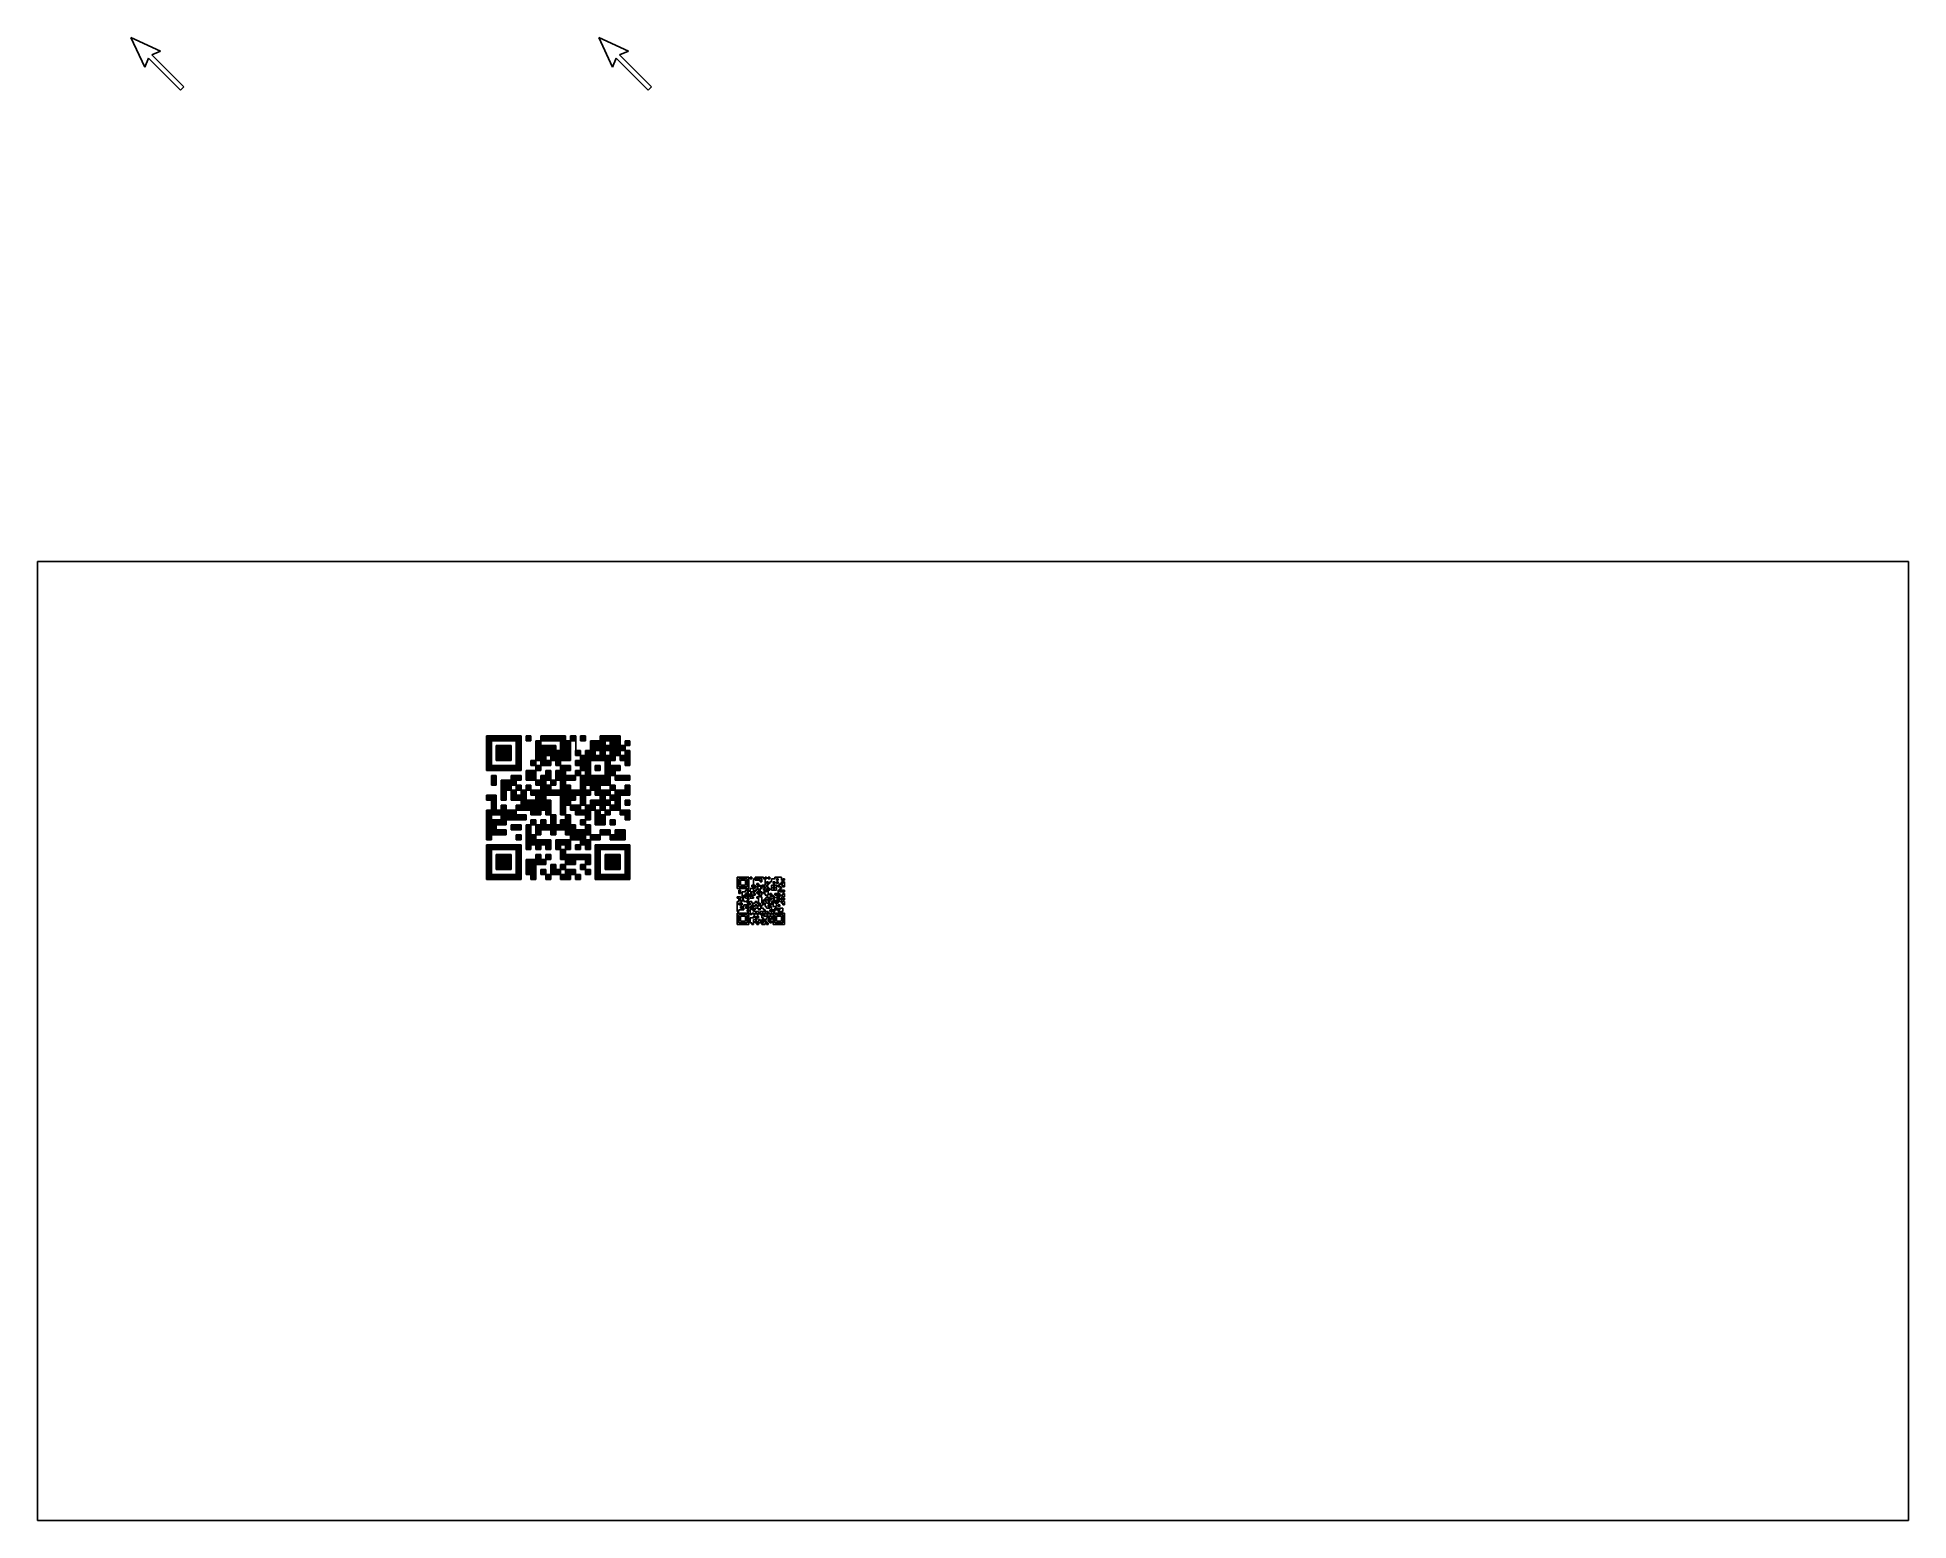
# Model space of a CAD drawing. Extents: x -20 to 380, y -20 to 297.
import ezdxf

# ---------------------------------------------------------------- set-up
doc = ezdxf.new("R2010")
doc.units = 0

msp = doc.modelspace()

# ---------------------------------------------------------------- linework, layer by layer
at = {"layer": 'Layer 1'}
for p, q in [((0, 297), (2.9375, 290.65625)), ((6.34375, 294.0625), (0, 297)), ((100, 297), (102.9375, 290.65625)), ((106.34375, 294.0625), (100, 297)), ((2.9375, 290.65625), (3.75, 292.5625)), ((3.75, 292.5625), (10.59375, 285.71875)), ((4.4375, 293.25), (6.34375, 294.0625)), ((11.28125, 286.40625), (4.4375, 293.25)), ((102.9375, 290.65625), (103.75, 292.5625)), ((103.75, 292.5625), (110.59375, 285.71875)), ((104.4375, 293.25), (106.34375, 294.0625)), ((111.28125, 286.40625), (104.4375, 293.25)), ((10.59375, 285.71875), (11.28125, 286.40625)), ((10.59375, 285.71875), (10.59375, 285.71875)), ((110.59375, 285.71875), (111.28125, 286.40625)), ((110.59375, 285.71875), (110.59375, 285.71875)), ((380, 185), (-20, 185)), ((-20, 185), (-20, -20)), ((380, -20), (380, 185)), ((79.68217, 147.74517), (75.978, 147.74517)), ((75.978, 147.74517), (75.978, 144.041)), ((75.978, 140.337), (75.978, 147.745)), ((75.978, 147.745), (75.978, 147.745)), ((75.978, 147.745), (75.978, 147.745)), ((75.978, 147.745), (75.978, 147.745)), ((75.978, 147.745), (76.078, 147.745)), ((75.978, 144.041), (75.978, 140.33683)), ((76.078, 147.745), (76.078, 147.745)), ((76.078, 147.745), (76.078, 140.337)), ((76.178, 140.337), (76.178, 147.745)), ((76.178, 147.745), (76.178, 147.745)), ((76.178, 147.745), (76.278, 147.745)), ((76.278, 147.745), (76.278, 147.745)), ((76.278, 147.745), (76.278, 140.337)), ((76.378, 140.337), (76.378, 147.745)), ((76.378, 147.745), (76.378, 147.745)), ((76.378, 147.745), (76.478, 147.745)), ((76.478, 147.745), (76.478, 147.745)), ((76.478, 147.745), (76.478, 140.337)), ((76.578, 140.337), (76.578, 147.745)), ((76.578, 147.745), (76.578, 147.745)), ((76.578, 147.745), (76.678, 147.745)), ((76.678, 147.745), (76.678, 147.745)), ((76.678, 147.745), (76.678, 140.337)), ((76.778, 140.337), (76.778, 147.745)), ((76.778, 147.745), (76.778, 147.745)), ((76.778, 147.745), (76.878, 147.745)), ((76.878, 147.745), (76.878, 147.745)), ((76.878, 147.745), (76.878, 140.337)), ((76.978, 140.337), (76.978, 147.745)), ((76.978, 147.745), (76.978, 147.745)), ((76.978, 147.745), (77.078, 147.745)), ((77.03634, 144.041), (77.03634, 146.68683)), ((77.03634, 146.68683), (79.68217, 146.68683)), ((77.03634, 141.39517), (77.03634, 144.041)), ((77.078, 147.745), (77.078, 147.745)), ((77.078, 147.745), (77.078, 146.687)), ((77.178, 146.687), (77.178, 147.745)), ((77.178, 147.745), (77.178, 147.745)), ((77.178, 147.745), (77.278, 147.745)), ((77.278, 147.745), (77.278, 147.745)), ((77.278, 147.745), (77.278, 146.687)), ((77.378, 146.687), (77.378, 147.745)), ((77.378, 147.745), (77.378, 147.745)), ((77.378, 147.745), (77.478, 147.745)), ((77.478, 147.745), (77.478, 147.745)), ((77.478, 147.745), (77.478, 146.687)), ((77.578, 146.687), (77.578, 147.745)), ((77.578, 147.745), (77.578, 147.745)), ((77.578, 147.745), (77.678, 147.745)), ((77.678, 147.745), (77.678, 147.745)), ((77.678, 147.745), (77.678, 146.687)), ((77.778, 146.687), (77.778, 147.745)), ((77.778, 147.745), (77.778, 147.745)), ((77.778, 147.745), (77.878, 147.745)), ((77.878, 147.745), (77.878, 147.745)), ((77.878, 147.745), (77.878, 146.687)), ((77.978, 146.687), (77.978, 147.745)), ((77.978, 147.745), (77.978, 147.745)), ((77.978, 147.745), (78.078, 147.745)), ((78.078, 147.745), (78.078, 147.745)), ((78.078, 147.745), (78.078, 146.687)), ((79.68217, 145.6285), (78.09467, 145.6285)), ((78.09467, 145.6285), (78.09467, 144.041)), ((78.09467, 144.041), (78.09467, 142.4535)), ((78.178, 146.687), (78.178, 147.745)), ((78.178, 147.745), (78.178, 147.745)), ((78.178, 147.745), (78.278, 147.745)), ((78.178, 142.453), (78.178, 145.628)), ((78.278, 147.745), (78.278, 147.745)), ((78.278, 147.745), (78.278, 146.687)), ((78.278, 145.628), (78.278, 142.453)), ((78.378, 146.687), (78.378, 147.745)), ((78.378, 147.745), (78.378, 147.745)), ((78.378, 147.745), (78.478, 147.745)), ((78.378, 142.453), (78.378, 145.628)), ((78.478, 147.745), (78.478, 147.745)), ((78.478, 147.745), (78.478, 146.687)), ((78.478, 145.628), (78.478, 142.453)), ((78.578, 146.687), (78.578, 147.745)), ((78.578, 147.745), (78.578, 147.745)), ((78.578, 147.745), (78.678, 147.745)), ((78.578, 142.453), (78.578, 145.628)), ((78.678, 147.745), (78.678, 147.745)), ((78.678, 147.745), (78.678, 146.687)), ((78.678, 145.628), (78.678, 142.453)), ((78.778, 146.687), (78.778, 147.745)), ((78.778, 147.745), (78.778, 147.745)), ((78.778, 147.745), (78.878, 147.745)), ((78.778, 142.453), (78.778, 145.628)), ((78.878, 147.745), (78.878, 147.745)), ((78.878, 147.745), (78.878, 146.687)), ((78.878, 145.628), (78.878, 142.453)), ((78.978, 146.687), (78.978, 147.745)), ((78.978, 147.745), (78.978, 147.745)), ((78.978, 147.745), (79.078, 147.745)), ((78.978, 142.453), (78.978, 145.628)), ((79.078, 147.745), (79.078, 147.745)), ((79.078, 147.745), (79.078, 146.687)), ((79.078, 145.628), (79.078, 142.453)), ((79.178, 146.687), (79.178, 147.745)), ((79.178, 147.745), (79.178, 147.745)), ((79.178, 147.745), (79.278, 147.745)), ((79.178, 142.453), (79.178, 145.628)), ((79.278, 147.745), (79.278, 147.745)), ((79.278, 147.745), (79.278, 146.687)), ((79.278, 145.628), (79.278, 142.453)), ((79.378, 146.687), (79.378, 147.745)), ((79.378, 147.745), (79.378, 147.745)), ((79.378, 147.745), (79.478, 147.745)), ((79.378, 142.453), (79.378, 145.628)), ((79.478, 147.745), (79.478, 147.745)), ((79.478, 147.745), (79.478, 146.687)), ((79.478, 145.628), (79.478, 142.453)), ((79.578, 146.687), (79.578, 147.745)), ((79.578, 147.745), (79.578, 147.745)), ((79.578, 147.745), (79.678, 147.745)), ((79.578, 142.453), (79.578, 145.628)), ((79.678, 147.745), (79.678, 147.745)), ((79.678, 147.745), (79.678, 146.687)), ((79.678, 145.628), (79.678, 142.453)), ((83.38634, 147.74517), (79.68217, 147.74517)), ((79.68217, 146.68683), (82.328, 146.68683)), ((81.26967, 145.6285), (79.68217, 145.6285)), ((79.778, 146.687), (79.778, 147.745)), ((79.778, 147.745), (79.778, 147.745)), ((79.778, 147.745), (79.878, 147.745)), ((79.778, 142.453), (79.778, 145.628)), ((79.878, 147.745), (79.878, 147.745)), ((79.878, 147.745), (79.878, 146.687)), ((79.878, 145.628), (79.878, 142.453)), ((79.978, 146.687), (79.978, 147.745)), ((79.978, 147.745), (79.978, 147.745)), ((79.978, 147.745), (80.078, 147.745)), ((79.978, 142.453), (79.978, 145.628)), ((80.078, 147.745), (80.078, 147.745)), ((80.078, 147.745), (80.078, 146.687)), ((80.078, 145.628), (80.078, 142.453)), ((80.178, 146.687), (80.178, 147.745)), ((80.178, 147.745), (80.178, 147.745)), ((80.178, 147.745), (80.278, 147.745)), ((80.178, 142.453), (80.178, 145.628)), ((80.278, 147.745), (80.278, 147.745)), ((80.278, 147.745), (80.278, 146.687)), ((80.278, 145.628), (80.278, 142.453)), ((80.378, 146.687), (80.378, 147.745)), ((80.378, 147.745), (80.378, 147.745)), ((80.378, 147.745), (80.478, 147.745)), ((80.378, 142.453), (80.378, 145.628)), ((80.478, 147.745), (80.478, 147.745)), ((80.478, 147.745), (80.478, 146.687)), ((80.478, 145.628), (80.478, 142.453)), ((80.578, 146.687), (80.578, 147.745)), ((80.578, 147.745), (80.578, 147.745)), ((80.578, 147.745), (80.678, 147.745)), ((80.578, 142.453), (80.578, 145.628)), ((80.678, 147.745), (80.678, 147.745)), ((80.678, 147.745), (80.678, 146.687)), ((80.678, 145.628), (80.678, 142.453)), ((80.778, 146.687), (80.778, 147.745)), ((80.778, 147.745), (80.778, 147.745)), ((80.778, 147.745), (80.878, 147.745)), ((80.778, 142.453), (80.778, 145.628)), ((80.878, 147.745), (80.878, 147.745)), ((80.878, 147.745), (80.878, 146.687)), ((80.878, 145.628), (80.878, 142.453)), ((80.978, 146.687), (80.978, 147.745)), ((80.978, 147.745), (80.978, 147.745)), ((80.978, 147.745), (81.078, 147.745)), ((80.978, 142.453), (80.978, 145.628)), ((81.078, 147.745), (81.078, 147.745)), ((81.078, 147.745), (81.078, 146.687)), ((81.078, 145.628), (81.078, 142.453)), ((81.178, 146.687), (81.178, 147.745)), ((81.178, 147.745), (81.178, 147.745)), ((81.178, 147.745), (81.278, 147.745)), ((81.178, 142.453), (81.178, 145.628)), ((81.26967, 144.041), (81.26967, 145.6285)), ((81.26967, 142.4535), (81.26967, 144.041)), ((81.278, 147.745), (81.278, 147.745)), ((81.278, 147.745), (81.278, 146.687)), ((81.378, 146.687), (81.378, 147.745)), ((81.378, 147.745), (81.378, 147.745)), ((81.378, 147.745), (81.478, 147.745)), ((81.478, 147.745), (81.478, 147.745)), ((81.478, 147.745), (81.478, 146.687)), ((81.578, 146.687), (81.578, 147.745)), ((81.578, 147.745), (81.578, 147.745)), ((81.578, 147.745), (81.678, 147.745)), ((81.678, 147.745), (81.678, 147.745)), ((81.678, 147.745), (81.678, 146.687)), ((81.778, 146.687), (81.778, 147.745)), ((81.778, 147.745), (81.778, 147.745)), ((81.778, 147.745), (81.878, 147.745)), ((81.878, 147.745), (81.878, 147.745)), ((81.878, 147.745), (81.878, 146.687)), ((81.978, 146.687), (81.978, 147.745)), ((81.978, 147.745), (81.978, 147.745)), ((81.978, 147.745), (82.078, 147.745)), ((82.078, 147.745), (82.078, 147.745)), ((82.078, 147.745), (82.078, 146.687)), ((82.178, 146.687), (82.178, 147.745)), ((82.178, 147.745), (82.178, 147.745)), ((82.178, 147.745), (82.278, 147.745)), ((82.278, 147.745), (82.278, 147.745)), ((82.278, 147.745), (82.278, 146.687)), ((82.328, 146.68683), (82.328, 144.041)), ((82.328, 144.041), (82.328, 141.39517)), ((82.378, 140.337), (82.378, 147.745)), ((82.378, 147.745), (82.378, 147.745)), ((82.378, 147.745), (82.478, 147.745)), ((82.478, 147.745), (82.478, 147.745)), ((82.478, 147.745), (82.478, 140.337)), ((82.578, 140.337), (82.578, 147.745)), ((82.578, 147.745), (82.578, 147.745)), ((82.578, 147.745), (82.678, 147.745)), ((82.678, 147.745), (82.678, 147.745)), ((82.678, 147.745), (82.678, 140.337)), ((82.778, 140.337), (82.778, 147.745)), ((82.778, 147.745), (82.778, 147.745)), ((82.778, 147.745), (82.878, 147.745)), ((82.878, 147.745), (82.878, 147.745)), ((82.878, 147.745), (82.878, 140.337)), ((82.978, 140.337), (82.978, 147.745)), ((82.978, 147.745), (82.978, 147.745)), ((82.978, 147.745), (83.078, 147.745)), ((83.078, 147.745), (83.078, 147.745)), ((83.078, 147.745), (83.078, 140.337)), ((83.178, 140.337), (83.178, 147.745)), ((83.178, 147.745), (83.178, 147.745)), ((83.178, 147.745), (83.278, 147.745)), ((83.278, 147.745), (83.278, 147.745)), ((83.278, 147.745), (83.278, 140.337)), ((83.378, 140.337), (83.378, 147.745)), ((83.378, 147.745), (83.378, 147.745)), ((83.378, 147.745), (83.3863, 147.745)), ((83.3863, 147.745), (83.3863, 147.745)), ((83.38634, 144.041), (83.38634, 147.74517)), ((83.38634, 140.33683), (83.38634, 144.041)), ((84.4446, 147.745), (84.4446, 147.745)), ((84.4446, 147.745), (84.478, 147.745)), ((84.973837, 147.74517), (84.44467, 147.74517)), ((84.44467, 147.74517), (84.44467, 147.216)), ((84.44467, 147.216), (84.44467, 146.68683)), ((84.44467, 146.68683), (84.973837, 146.68683)), ((84.478, 147.745), (84.478, 147.745)), ((84.478, 147.745), (84.478, 146.687)), ((84.578, 146.687), (84.578, 147.745)), ((84.578, 147.745), (84.578, 147.745)), ((84.578, 147.745), (84.678, 147.745)), ((84.678, 147.745), (84.678, 147.745)), ((84.678, 147.745), (84.678, 146.687)), ((84.778, 146.687), (84.778, 147.745)), ((84.778, 147.745), (84.778, 147.745)), ((84.778, 147.745), (84.878, 147.745)), ((84.878, 147.745), (84.878, 147.745)), ((84.878, 147.745), (84.878, 146.687)), ((85.503003, 147.74517), (84.973837, 147.74517)), ((84.973837, 146.68683), (85.503003, 146.68683)), ((84.978, 146.687), (84.978, 147.745)), ((84.978, 147.745), (84.978, 147.745)), ((84.978, 147.745), (85.078, 147.745)), ((85.078, 147.745), (85.078, 147.745)), ((85.078, 147.745), (85.078, 146.687)), ((85.178, 146.687), (85.178, 147.745)), ((85.178, 147.745), (85.178, 147.745)), ((85.178, 147.745), (85.278, 147.745)), ((85.278, 147.745), (85.278, 147.745)), ((85.278, 147.745), (85.278, 146.687)), ((85.378, 146.687), (85.378, 147.745)), ((85.378, 147.745), (85.378, 147.745)), ((85.378, 147.745), (85.478, 147.745)), ((85.478, 147.745), (85.478, 147.745)), ((85.478, 147.745), (85.478, 146.687)), ((85.503003, 147.216), (85.503003, 147.74517)), ((85.503003, 146.68683), (85.503003, 147.216)), ((87.090503, 146.68683), (86.561337, 146.68683)), ((86.561337, 146.68683), (86.561337, 144.57017)), ((86.561337, 144.57017), (86.561337, 142.4535)), ((86.578, 142.453), (86.578, 146.687)), ((86.678, 146.687), (86.678, 142.453)), ((86.778, 142.453), (86.778, 146.687)), ((86.878, 146.687), (86.878, 142.453)), ((86.978, 142.453), (86.978, 146.687)), ((87.078, 146.687), (87.078, 142.453)), ((87.61967, 146.68683), (87.090503, 146.68683)), ((87.178, 142.453), (87.178, 146.687)), ((87.278, 146.687), (87.278, 142.453)), ((87.378, 142.453), (87.378, 146.687)), ((87.478, 146.687), (87.478, 142.453)), ((87.578, 142.453), (87.578, 146.687)), ((87.619667, 146.15767), (87.619667, 146.68683)), ((87.619667, 146.68683), (89.736337, 146.68683)), ((87.619667, 145.6285), (87.619667, 146.15767)), ((89.207167, 145.6285), (87.619667, 145.6285)), ((87.619692, 147.74517), (87.61967, 147.216)), ((87.61967, 147.216), (87.61967, 146.68683)), ((90.265522, 147.74517), (87.619692, 147.74517)), ((87.678, 147.745), (87.678, 146.687)), ((87.678, 145.628), (87.678, 141.395)), ((87.778, 146.687), (87.778, 147.745)), ((87.778, 147.745), (87.778, 147.745)), ((87.778, 147.745), (87.878, 147.745)), ((87.778, 141.395), (87.778, 145.628)), ((87.878, 147.745), (87.878, 147.745)), ((87.878, 147.745), (87.878, 146.687)), ((87.878, 145.628), (87.878, 141.395)), ((87.978, 146.687), (87.978, 147.745)), ((87.978, 147.745), (87.978, 147.745)), ((87.978, 147.745), (88.078, 147.745)), ((87.978, 141.395), (87.978, 145.628)), ((88.078, 147.745), (88.078, 147.745)), ((88.078, 147.745), (88.078, 146.687)), ((88.078, 145.628), (88.078, 141.395)), ((88.178, 146.687), (88.178, 147.745)), ((88.178, 147.745), (88.178, 147.745)), ((88.178, 147.745), (88.278, 147.745)), ((88.178, 141.395), (88.178, 145.628)), ((88.278, 147.745), (88.278, 147.745)), ((88.278, 147.745), (88.278, 146.687)), ((88.278, 145.628), (88.278, 141.395)), ((88.378, 146.687), (88.378, 147.745)), ((88.378, 147.745), (88.378, 147.745)), ((88.378, 147.745), (88.478, 147.745)), ((88.378, 141.395), (88.378, 145.628)), ((88.478, 147.745), (88.478, 147.745)), ((88.478, 147.745), (88.478, 146.687)), ((88.478, 145.628), (88.478, 141.395)), ((88.578, 146.687), (88.578, 147.745)), ((88.578, 147.745), (88.578, 147.745)), ((88.578, 147.745), (88.678, 147.745)), ((88.578, 141.395), (88.578, 145.628)), ((88.678, 147.745), (88.678, 147.745)), ((88.678, 147.745), (88.678, 146.687)), ((88.678, 145.628), (88.678, 141.395)), ((88.778, 146.687), (88.778, 147.745)), ((88.778, 147.745), (88.778, 147.745)), ((88.778, 147.745), (88.878, 147.745)), ((88.778, 143.512), (88.778, 145.628)), ((88.878, 147.745), (88.878, 147.745)), ((88.878, 147.745), (88.878, 146.687)), ((88.878, 145.628), (88.878, 143.512)), ((88.978, 146.687), (88.978, 147.745)), ((88.978, 147.745), (88.978, 147.745)), ((88.978, 147.745), (89.078, 147.745)), ((88.978, 143.512), (88.978, 145.628)), ((89.078, 147.745), (89.078, 147.745)), ((89.078, 147.745), (89.078, 146.687)), ((89.078, 145.628), (89.078, 143.512)), ((89.178, 146.687), (89.178, 147.745)), ((89.178, 147.745), (89.178, 147.745)), ((89.178, 147.745), (89.278, 147.745)), ((89.178, 143.512), (89.178, 145.628)), ((90.794667, 145.6285), (89.207167, 145.6285)), ((89.278, 147.745), (89.278, 147.745)), ((89.278, 147.745), (89.278, 146.687)), ((89.278, 145.628), (89.278, 143.512)), ((89.378, 146.687), (89.378, 147.745)), ((89.378, 147.745), (89.378, 147.745)), ((89.378, 147.745), (89.478, 147.745)), ((89.378, 143.512), (89.378, 145.628)), ((89.478, 147.745), (89.478, 147.745)), ((89.478, 147.745), (89.478, 146.687)), ((89.478, 145.628), (89.478, 143.512)), ((89.578, 146.687), (89.578, 147.745)), ((89.578, 147.745), (89.578, 147.745)), ((89.578, 147.745), (89.678, 147.745)), ((89.578, 143.512), (89.578, 145.628)), ((89.678, 147.745), (89.678, 147.745)), ((89.678, 147.745), (89.678, 146.687)), ((89.678, 145.628), (89.678, 143.512)), ((89.736337, 146.68683), (91.853007, 146.68683)), ((89.778, 146.687), (89.778, 147.745)), ((89.778, 147.745), (89.778, 147.745)), ((89.778, 147.745), (89.878, 147.745)), ((89.778, 142.453), (89.778, 145.628)), ((89.878, 147.745), (89.878, 147.745)), ((89.878, 147.745), (89.878, 146.687)), ((89.878, 145.628), (89.878, 142.453)), ((89.978, 146.687), (89.978, 147.745)), ((89.978, 147.745), (89.978, 147.745)), ((89.978, 147.745), (90.078, 147.745)), ((89.978, 142.453), (89.978, 145.628)), ((90.078, 147.745), (90.078, 147.745)), ((90.078, 147.745), (90.078, 146.687)), ((90.078, 145.628), (90.078, 142.453)), ((90.178, 146.687), (90.178, 147.745)), ((90.178, 147.745), (90.178, 147.745)), ((90.178, 147.745), (90.278, 147.745)), ((90.178, 142.453), (90.178, 145.628)), ((92.911352, 147.74517), (90.265522, 147.74517)), ((90.278, 147.745), (90.278, 147.745)), ((90.278, 147.745), (90.278, 146.687)), ((90.278, 145.628), (90.278, 142.453)), ((90.378, 146.687), (90.378, 147.745)), ((90.378, 147.745), (90.378, 147.745)), ((90.378, 147.745), (90.478, 147.745)), ((90.378, 142.453), (90.378, 145.628)), ((90.478, 147.745), (90.478, 147.745)), ((90.478, 147.745), (90.478, 146.687)), ((90.478, 145.628), (90.478, 142.453)), ((90.578, 146.687), (90.578, 147.745)), ((90.578, 147.745), (90.578, 147.745)), ((90.578, 147.745), (90.678, 147.745)), ((90.578, 142.453), (90.578, 145.628)), ((90.678, 147.745), (90.678, 147.745)), ((90.678, 147.745), (90.678, 146.687)), ((90.678, 145.628), (90.678, 142.453)), ((90.778, 146.687), (90.778, 147.745)), ((90.778, 147.745), (90.778, 147.745)), ((90.778, 147.745), (90.878, 147.745)), ((90.778, 142.453), (90.778, 145.628)), ((90.794667, 145.09933), (90.794667, 145.6285)), ((90.794667, 144.57017), (90.794667, 145.09933)), ((91.323833, 144.57017), (90.794667, 144.57017)), ((90.878, 147.745), (90.878, 147.745)), ((90.878, 147.745), (90.878, 146.687)), ((90.878, 144.57), (90.878, 141.395)), ((90.978, 146.687), (90.978, 147.745)), ((90.978, 147.745), (90.978, 147.745)), ((90.978, 147.745), (91.078, 147.745)), ((90.978, 141.395), (90.978, 144.57)), ((91.078, 147.745), (91.078, 147.745)), ((91.078, 147.745), (91.078, 146.687)), ((91.078, 144.57), (91.078, 141.395)), ((91.178, 146.687), (91.178, 147.745)), ((91.178, 147.745), (91.178, 147.745)), ((91.178, 147.745), (91.278, 147.745)), ((91.178, 141.395), (91.178, 144.57)), ((91.278, 147.745), (91.278, 147.745)), ((91.278, 147.745), (91.278, 146.687)), ((91.278, 144.57), (91.278, 141.395)), ((91.853, 144.57017), (91.323833, 144.57017)), ((91.378, 146.687), (91.378, 147.745)), ((91.378, 147.745), (91.378, 147.745)), ((91.378, 147.745), (91.478, 147.745)), ((91.378, 141.395), (91.378, 144.57)), ((91.478, 147.745), (91.478, 147.745)), ((91.478, 147.745), (91.478, 146.687)), ((91.478, 144.57), (91.478, 141.395)), ((91.578, 146.687), (91.578, 147.745)), ((91.578, 147.745), (91.578, 147.745)), ((91.578, 147.745), (91.678, 147.745)), ((91.578, 141.395), (91.578, 144.57)), ((91.678, 147.745), (91.678, 147.745)), ((91.678, 147.745), (91.678, 146.687)), ((91.678, 144.57), (91.678, 141.395)), ((91.778, 146.687), (91.778, 147.745)), ((91.778, 147.745), (91.778, 147.745)), ((91.778, 147.745), (91.878, 147.745)), ((91.778, 141.395), (91.778, 144.57)), ((91.853007, 146.68683), (91.853, 145.6285)), ((91.853, 145.6285), (91.853, 144.57017)), ((91.878, 147.745), (91.878, 147.745)), ((91.878, 147.745), (91.878, 142.453)), ((91.978, 142.453), (91.978, 147.745)), ((91.978, 147.745), (91.978, 147.745)), ((91.978, 147.745), (92.078, 147.745)), ((92.078, 147.745), (92.078, 147.745)), ((92.078, 147.745), (92.078, 142.453)), ((92.178, 142.453), (92.178, 147.745)), ((92.178, 147.745), (92.178, 147.745)), ((92.178, 147.745), (92.278, 147.745)), ((92.278, 147.745), (92.278, 147.745)), ((92.278, 147.745), (92.278, 142.453)), ((92.378, 142.453), (92.378, 147.745)), ((92.378, 147.745), (92.378, 147.745)), ((92.378, 147.745), (92.478, 147.745)), ((92.478, 147.745), (92.478, 147.745)), ((92.478, 147.745), (92.478, 142.453)), ((92.578, 142.453), (92.578, 147.745)), ((92.578, 147.745), (92.578, 147.745)), ((92.578, 147.745), (92.678, 147.745)), ((92.678, 147.745), (92.678, 147.745)), ((92.678, 147.745), (92.678, 142.453)), ((92.778, 142.453), (92.778, 147.745)), ((92.778, 147.745), (92.778, 147.745)), ((92.778, 147.745), (92.878, 147.745)), ((92.878, 147.745), (92.878, 147.745)), ((92.878, 147.745), (92.878, 142.453)), ((92.911352, 147.216), (92.911352, 147.74517)), ((92.911352, 146.68683), (92.911352, 147.216)), ((93.440519, 146.68683), (92.911352, 146.68683)), ((92.978, 142.453), (92.978, 146.687)), ((93.078, 146.687), (93.078, 142.453)), ((93.178, 142.453), (93.178, 146.687)), ((93.278, 146.687), (93.278, 142.453)), ((93.378, 142.453), (93.378, 146.687)), ((93.969686, 146.68683), (93.440519, 146.68683)), ((93.478, 146.687), (93.478, 142.453)), ((93.578, 142.453), (93.578, 146.687)), ((93.678, 146.687), (93.678, 142.453)), ((93.778, 142.453), (93.778, 146.687)), ((93.878, 146.687), (93.878, 142.453)), ((94.498856, 147.74517), (93.969686, 147.74517)), ((93.969686, 147.74517), (93.969686, 147.216)), ((93.969686, 147.216), (93.969686, 146.68683)), ((93.969686, 144.57017), (93.969686, 146.68683)), ((93.969686, 146.68683), (94.498856, 146.68683)), ((93.969686, 142.4535), (93.969686, 144.57017)), ((93.978, 146.687), (93.978, 147.745)), ((93.978, 147.745), (93.978, 147.745)), ((93.978, 147.745), (94.078, 147.745)), ((94.078, 147.745), (94.078, 147.745)), ((94.078, 147.745), (94.078, 146.687)), ((94.178, 146.687), (94.178, 147.745)), ((94.178, 147.745), (94.178, 147.745)), ((94.178, 147.745), (94.278, 147.745)), ((94.278, 147.745), (94.278, 147.745)), ((94.278, 147.745), (94.278, 146.687)), ((94.378, 146.687), (94.378, 147.745)), ((94.378, 147.745), (94.378, 147.745)), ((94.378, 147.745), (94.478, 147.745)), ((94.478, 147.745), (94.478, 147.745)), ((94.478, 147.745), (94.478, 146.687)), ((95.028016, 147.74517), (94.498856, 147.74517)), ((94.498856, 146.68683), (95.028016, 146.68683)), ((94.578, 146.687), (94.578, 147.745)), ((94.578, 147.745), (94.578, 147.745)), ((94.578, 147.745), (94.678, 147.745)), ((94.678, 147.745), (94.678, 147.745)), ((94.678, 147.745), (94.678, 146.687)), ((94.778, 146.687), (94.778, 147.745)), ((94.778, 147.745), (94.778, 147.745)), ((94.778, 147.745), (94.878, 147.745)), ((94.878, 147.745), (94.878, 147.745)), ((94.878, 147.745), (94.878, 146.687)), ((94.978, 146.687), (94.978, 147.745)), ((94.978, 147.745), (94.978, 147.745)), ((94.978, 147.745), (95.078, 147.745)), ((95.557182, 144.57017), (95.028012, 144.57017)), ((95.028012, 144.57017), (95.028012, 144.041)), ((95.028012, 144.041), (95.028012, 143.51183)), ((95.028016, 147.216), (95.028016, 147.74517)), ((95.028016, 146.68683), (95.028016, 147.216)), ((95.078, 147.745), (95.078, 144.57)), ((95.078, 144.57), (95.078, 143.512)), ((95.178, 143.512), (95.178, 144.57)), ((95.278, 144.57), (95.278, 143.512)), ((95.378, 143.512), (95.378, 144.57)), ((95.478, 144.57), (95.478, 143.512)), ((96.086352, 144.57017), (95.557182, 144.57017)), ((95.578, 143.512), (95.578, 144.57)), ((95.678, 144.57), (95.678, 143.512)), ((95.778, 143.512), (95.778, 144.57)), ((95.878, 144.57), (95.878, 143.512)), ((95.978, 143.512), (95.978, 144.57)), ((96.078, 144.57), (96.078, 143.512)), ((96.086352, 144.041), (96.086352, 144.57017)), ((96.086352, 143.51183), (96.086352, 144.041)), ((96.61554, 147.74517), (96.08638, 147.74517)), ((96.08638, 147.74517), (96.08638, 147.216)), ((96.08638, 147.216), (96.08638, 146.68683)), ((96.08638, 146.68683), (96.61554, 146.68683)), ((96.178, 146.687), (96.178, 147.745)), ((96.278, 147.745), (96.278, 146.687)), ((96.378, 146.687), (96.378, 147.745)), ((96.478, 147.745), (96.478, 146.687)), ((96.578, 146.687), (96.578, 147.745)), ((97.14471, 147.74517), (96.61554, 147.74517)), ((96.61554, 146.68683), (97.14471, 146.68683)), ((96.678, 147.745), (96.678, 146.687)), ((96.778, 146.687), (96.778, 147.745)), ((96.878, 147.745), (96.878, 146.687)), ((96.978, 146.687), (96.978, 147.745)), ((97.078, 147.745), (97.078, 146.687)), ((97.673852, 144.57017), (97.144682, 144.57017)), ((97.144682, 144.57017), (97.144682, 144.041)), ((97.144682, 144.041), (97.144682, 143.51183)), ((97.14471, 147.216), (97.14471, 147.74517)), ((97.14471, 146.68683), (97.14471, 147.216)), ((97.178, 137.162), (97.178, 144.57)), ((97.278, 144.57), (97.278, 137.162)), ((97.378, 137.162), (97.378, 144.57)), ((97.478, 144.57), (97.478, 137.162)), ((97.578, 137.162), (97.578, 144.57)), ((98.203012, 144.57017), (97.673852, 144.57017)), ((97.678, 144.57), (97.678, 137.162)), ((97.778, 137.162), (97.778, 144.57)), ((97.878, 144.57), (97.878, 137.162)), ((97.978, 137.162), (97.978, 144.57)), ((98.078, 144.57), (98.078, 137.162)), ((98.178, 137.162), (98.178, 144.57)), ((99.261352, 146.68683), (98.203012, 146.68683)), ((98.203012, 146.68683), (98.203012, 145.6285)), ((98.203012, 145.6285), (98.203012, 144.57017)), ((98.278, 146.687), (98.278, 142.453)), ((98.378, 142.453), (98.378, 146.687)), ((98.478, 146.687), (98.478, 142.453)), ((98.578, 142.453), (98.578, 146.687)), ((98.678, 146.687), (98.678, 142.453)), ((98.778, 142.453), (98.778, 146.687)), ((98.878, 146.687), (98.878, 142.453)), ((98.978, 142.453), (98.978, 146.687)), ((99.078, 146.687), (99.078, 142.453)), ((99.178, 142.453), (99.178, 146.687)), ((99.261301, 144.041), (99.261301, 144.57017)), ((99.261301, 144.57017), (99.790461, 144.57017)), ((99.261301, 143.51183), (99.261301, 144.041)), ((100.319682, 146.68683), (99.261352, 146.68683)), ((99.278, 146.687), (99.278, 144.57)), ((99.378, 144.57), (99.378, 146.687)), ((99.478, 146.687), (99.478, 144.57)), ((99.578, 144.57), (99.578, 146.687)), ((99.678, 146.687), (99.678, 144.57)), ((99.778, 144.57), (99.778, 146.687)), ((99.790461, 144.57017), (100.31963, 144.57017)), ((99.878, 146.687), (99.878, 144.57)), ((99.978, 144.57), (99.978, 146.687)), ((100.078, 146.687), (100.078, 144.57)), ((100.178, 144.57), (100.178, 146.687)), ((100.278, 146.687), (100.278, 144.57)), ((100.31963, 144.57017), (100.31963, 144.041)), ((100.31963, 144.041), (100.31963, 143.51183)), ((102.436352, 147.74517), (100.319682, 147.74517)), ((100.319682, 147.74517), (100.319682, 147.216)), ((100.319682, 147.216), (100.319682, 146.68683)), ((100.378, 142.453), (100.378, 147.745)), ((100.378, 147.745), (100.378, 147.745)), ((100.378, 147.745), (100.478, 147.745)), ((100.478, 147.745), (100.478, 147.745)), ((100.478, 147.745), (100.478, 142.453)), ((100.578, 142.453), (100.578, 147.745)), ((100.578, 147.745), (100.578, 147.745)), ((100.578, 147.745), (100.678, 147.745)), ((100.678, 147.745), (100.678, 147.745)), ((100.678, 147.745), (100.678, 142.453)), ((100.778, 142.453), (100.778, 147.745)), ((100.778, 147.745), (100.778, 147.745)), ((100.778, 147.745), (100.878, 147.745)), ((100.878, 147.745), (100.878, 147.745)), ((100.878, 147.745), (100.878, 142.453)), ((100.978, 142.453), (100.978, 147.745)), ((100.978, 147.745), (100.978, 147.745)), ((100.978, 147.745), (101.078, 147.745)), ((101.078, 147.745), (101.078, 147.745)), ((101.078, 147.745), (101.078, 142.453)), ((101.178, 142.453), (101.178, 147.745)), ((101.178, 147.745), (101.178, 147.745)), ((101.178, 147.745), (101.278, 147.745)), ((101.278, 147.745), (101.278, 147.745)), ((101.278, 147.745), (101.278, 142.453)), ((101.37796, 146.15767), (101.37796, 146.68683)), ((101.37796, 146.68683), (101.90713, 146.68683)), ((101.37796, 145.6285), (101.37796, 146.15767)), ((101.90713, 145.6285), (101.37796, 145.6285)), ((101.37796, 144.041), (101.37796, 144.57017)), ((101.37796, 144.57017), (101.90713, 144.57017)), ((101.37796, 143.51183), (101.37796, 144.041)), ((101.378, 146.687), (101.378, 147.745)), ((101.378, 147.745), (101.378, 147.745)), ((101.378, 147.745), (101.478, 147.745)), ((101.378, 144.57), (101.378, 145.628)), ((101.478, 147.745), (101.478, 147.745)), ((101.478, 147.745), (101.478, 146.687)), ((101.478, 145.628), (101.478, 144.57)), ((101.578, 146.687), (101.578, 147.745)), ((101.578, 147.745), (101.578, 147.745)), ((101.578, 147.745), (101.678, 147.745)), ((101.578, 144.57), (101.578, 145.628)), ((101.678, 147.745), (101.678, 147.745)), ((101.678, 147.745), (101.678, 146.687)), ((101.678, 145.628), (101.678, 144.57)), ((101.778, 146.687), (101.778, 147.745)), ((101.778, 147.745), (101.778, 147.745)), ((101.778, 147.745), (101.878, 147.745)), ((101.778, 144.57), (101.778, 145.628)), ((101.878, 147.745), (101.878, 147.745)), ((101.878, 147.745), (101.878, 146.687)), ((101.878, 145.628), (101.878, 144.57)), ((101.90713, 146.68683), (102.4363, 146.68683)), ((102.4363, 145.6285), (101.90713, 145.6285)), ((101.90713, 144.57017), (102.4363, 144.57017)), ((101.978, 146.687), (101.978, 147.745)), ((101.978, 147.745), (101.978, 147.745)), ((101.978, 147.745), (102.078, 147.745)), ((101.978, 144.57), (101.978, 145.628)), ((102.078, 147.745), (102.078, 147.745)), ((102.078, 147.745), (102.078, 146.687)), ((102.078, 145.628), (102.078, 144.57)), ((102.178, 146.687), (102.178, 147.745)), ((102.178, 147.745), (102.178, 147.745)), ((102.178, 147.745), (102.278, 147.745)), ((102.178, 144.57), (102.178, 145.628)), ((102.278, 147.745), (102.278, 147.745)), ((102.278, 147.745), (102.278, 146.687)), ((102.278, 145.628), (102.278, 144.57)), ((102.378, 146.687), (102.378, 147.745)), ((102.378, 147.745), (102.378, 147.745)), ((102.378, 147.745), (102.478, 147.745)), ((102.378, 144.57), (102.378, 145.628)), ((102.4363, 146.68683), (102.4363, 146.15767)), ((102.4363, 146.15767), (102.4363, 145.6285)), ((102.4363, 144.57017), (102.4363, 144.041)), ((102.4363, 144.041), (102.4363, 143.51183)), ((104.553012, 147.74517), (102.436352, 147.74517)), ((102.478, 147.745), (102.478, 147.745)), ((102.478, 147.745), (102.478, 142.453)), ((102.578, 142.453), (102.578, 147.745)), ((102.578, 147.745), (102.578, 147.745)), ((102.578, 147.745), (102.678, 147.745)), ((102.678, 147.745), (102.678, 147.745)), ((102.678, 147.745), (102.678, 142.453)), ((102.778, 142.453), (102.778, 147.745)), ((102.778, 147.745), (102.778, 147.745)), ((102.778, 147.745), (102.878, 147.745)), ((102.878, 147.745), (102.878, 147.745)), ((102.878, 147.745), (102.878, 142.453)), ((102.978, 142.453), (102.978, 147.745)), ((102.978, 147.745), (102.978, 147.745)), ((102.978, 147.745), (103.078, 147.745)), ((103.078, 147.745), (103.078, 147.745)), ((103.078, 147.745), (103.078, 142.453)), ((103.178, 142.453), (103.178, 147.745)), ((103.178, 147.745), (103.178, 147.745)), ((103.178, 147.745), (103.278, 147.745)), ((103.278, 147.745), (103.278, 147.745)), ((103.278, 147.745), (103.278, 142.453)), ((103.378, 142.453), (103.378, 147.745)), ((103.378, 147.745), (103.378, 147.745)), ((103.378, 147.745), (103.478, 147.745)), ((103.478, 147.745), (103.478, 147.745)), ((103.478, 147.745), (103.478, 142.453)), ((103.578, 143.512), (103.578, 147.745)), ((103.578, 147.745), (103.578, 147.745)), ((103.578, 147.745), (103.678, 147.745)), ((103.678, 147.745), (103.678, 147.745)), ((103.678, 147.745), (103.678, 143.512)), ((103.778, 143.512), (103.778, 147.745)), ((103.778, 147.745), (103.778, 147.745)), ((103.778, 147.745), (103.878, 147.745)), ((103.878, 147.745), (103.878, 147.745)), ((103.878, 147.745), (103.878, 143.512)), ((103.978, 143.512), (103.978, 147.745)), ((103.978, 147.745), (103.978, 147.745)), ((103.978, 147.745), (104.078, 147.745)), ((104.078, 147.745), (104.078, 147.745)), ((104.078, 147.745), (104.078, 143.512)), ((104.178, 143.512), (104.178, 147.745)), ((104.178, 147.745), (104.178, 147.745)), ((104.178, 147.745), (104.278, 147.745)), ((104.278, 147.745), (104.278, 147.745)), ((104.278, 147.745), (104.278, 143.512)), ((104.378, 143.512), (104.378, 147.745)), ((104.378, 147.745), (104.378, 147.745)), ((104.378, 147.745), (104.478, 147.745)), ((104.478, 147.745), (104.478, 147.745)), ((104.478, 147.745), (104.478, 143.512)), ((104.55296, 144.041), (104.55296, 144.57017)), ((104.55296, 144.57017), (105.08213, 144.57017)), ((104.55296, 143.51183), (104.55296, 144.041)), ((104.553012, 146.68683), (104.553012, 147.74517)), ((104.553012, 145.6285), (104.553012, 146.68683)), ((105.082182, 145.6285), (104.553012, 145.6285)), ((104.578, 144.57), (104.578, 145.628)), ((104.678, 145.628), (104.678, 144.57)), ((104.778, 144.57), (104.778, 145.628)), ((104.878, 145.628), (104.878, 144.57)), ((104.978, 144.57), (104.978, 145.628)), ((105.078, 145.628), (105.078, 144.57)), ((105.08213, 144.57017), (105.6113, 144.57017)), ((105.611352, 145.6285), (105.082182, 145.6285)), ((105.178, 144.57), (105.178, 145.628)), ((105.278, 145.628), (105.278, 144.57)), ((105.378, 144.57), (105.378, 145.628)), ((105.478, 145.628), (105.478, 144.57)), ((105.578, 144.57), (105.578, 145.628)), ((105.6113, 144.57017), (105.6113, 144.041)), ((105.6113, 144.041), (105.6113, 143.51183)), ((106.140512, 146.68683), (105.611352, 146.68683)), ((105.611352, 146.68683), (105.611352, 146.15767)), ((105.611352, 146.15767), (105.611352, 145.6285)), ((105.611352, 145.09933), (105.611352, 145.6285)), ((105.611352, 145.6285), (106.140512, 145.6285)), ((105.611352, 144.57017), (105.611352, 145.09933)), ((106.140512, 144.57017), (105.611352, 144.57017)), ((105.678, 146.687), (105.678, 145.628)), ((105.678, 144.57), (105.678, 141.395)), ((105.778, 145.628), (105.778, 146.687)), ((105.778, 141.395), (105.778, 144.57)), ((105.878, 146.687), (105.878, 145.628)), ((105.878, 144.57), (105.878, 141.395)), ((105.978, 145.628), (105.978, 146.687)), ((105.978, 141.395), (105.978, 144.57)), ((106.078, 146.687), (106.078, 145.628)), ((106.078, 144.57), (106.078, 141.395)), ((106.669682, 146.68683), (106.140512, 146.68683)), ((106.140512, 145.6285), (106.669682, 145.6285)), ((106.669682, 144.57017), (106.140512, 144.57017)), ((106.178, 145.628), (106.178, 146.687)), ((106.178, 141.395), (106.178, 144.57)), ((106.278, 146.687), (106.278, 145.628)), ((106.278, 144.57), (106.278, 141.395)), ((106.378, 145.628), (106.378, 146.687)), ((106.378, 141.395), (106.378, 144.57)), ((106.478, 146.687), (106.478, 145.628)), ((106.478, 144.57), (106.478, 141.395)), ((106.578, 145.628), (106.578, 146.687)), ((106.578, 141.395), (106.578, 144.57)), ((106.669682, 146.15767), (106.669682, 146.68683)), ((106.669682, 145.6285), (106.669682, 146.15767)), ((106.669682, 142.98267), (106.669682, 144.57017)), ((75.978, 140.337), (75.978, 140.337)), ((75.978, 140.33683), (79.68217, 140.33683)), ((79.68217, 141.39517), (77.03634, 141.39517)), ((77.078, 141.395), (77.078, 140.337)), ((77.178, 140.337), (77.178, 141.395)), ((77.278, 141.395), (77.278, 140.337)), ((77.378, 140.337), (77.378, 141.395)), ((77.478, 141.395), (77.478, 140.337)), ((77.578, 140.337), (77.578, 141.395)), ((77.678, 141.395), (77.678, 140.337)), ((77.778, 140.337), (77.778, 141.395)), ((77.878, 141.395), (77.878, 140.337)), ((77.978, 140.337), (77.978, 141.395)), ((78.078, 141.395), (78.078, 140.337)), ((78.09467, 142.4535), (79.68217, 142.4535)), ((78.178, 140.337), (78.178, 141.395)), ((78.278, 141.395), (78.278, 140.337)), ((78.378, 140.337), (78.378, 141.395)), ((78.478, 141.395), (78.478, 140.337)), ((78.578, 140.337), (78.578, 141.395)), ((78.678, 141.395), (78.678, 140.337)), ((78.778, 140.337), (78.778, 141.395)), ((78.878, 141.395), (78.878, 140.337)), ((78.978, 140.337), (78.978, 141.395)), ((79.078, 141.395), (79.078, 140.337)), ((79.178, 140.337), (79.178, 141.395)), ((79.278, 141.395), (79.278, 140.337)), ((79.378, 140.337), (79.378, 141.395)), ((79.478, 141.395), (79.478, 140.337)), ((79.578, 140.337), (79.578, 141.395)), ((79.678, 141.395), (79.678, 140.337)), ((79.68217, 142.4535), (81.26967, 142.4535)), ((82.328, 141.39517), (79.68217, 141.39517)), ((79.68217, 140.33683), (83.38634, 140.33683)), ((79.778, 140.337), (79.778, 141.395)), ((79.878, 141.395), (79.878, 140.337)), ((79.978, 140.337), (79.978, 141.395)), ((80.078, 141.395), (80.078, 140.337)), ((80.178, 140.337), (80.178, 141.395)), ((80.278, 141.395), (80.278, 140.337)), ((80.378, 140.337), (80.378, 141.395)), ((80.478, 141.395), (80.478, 140.337)), ((80.578, 140.337), (80.578, 141.395)), ((80.678, 141.395), (80.678, 140.337)), ((80.778, 140.337), (80.778, 141.395)), ((80.878, 141.395), (80.878, 140.337)), ((80.978, 140.337), (80.978, 141.395)), ((81.078, 141.395), (81.078, 140.337)), ((81.178, 140.337), (81.178, 141.395)), ((81.278, 141.395), (81.278, 140.337)), ((81.378, 140.337), (81.378, 141.395)), ((81.478, 141.395), (81.478, 140.337)), ((81.578, 140.337), (81.578, 141.395)), ((81.678, 141.395), (81.678, 140.337)), ((81.778, 140.337), (81.778, 141.395)), ((81.878, 141.395), (81.878, 140.337)), ((81.978, 140.337), (81.978, 141.395)), ((82.078, 141.395), (82.078, 140.337)), ((82.178, 140.337), (82.178, 141.395)), ((82.278, 141.395), (82.278, 140.337)), ((85.503007, 140.33683), (84.444677, 140.33683)), ((84.444677, 140.33683), (84.444677, 139.2785)), ((84.478, 140.337), (84.478, 138.22)), ((84.578, 138.22), (84.578, 140.337)), ((84.678, 140.337), (84.678, 138.22)), ((84.778, 138.22), (84.778, 140.337)), ((84.878, 140.337), (84.878, 138.22)), ((84.978, 138.22), (84.978, 140.337)), ((85.078, 140.337), (85.078, 138.22)), ((85.178, 138.22), (85.178, 140.337)), ((85.278, 140.337), (85.278, 138.22)), ((85.378, 138.22), (85.378, 140.337)), ((85.478, 140.337), (85.478, 138.22)), ((86.03217, 142.4535), (85.503003, 142.4535)), ((85.503003, 142.4535), (85.503003, 141.92433)), ((85.503003, 141.92433), (85.503003, 141.39517)), ((85.503003, 141.39517), (86.03217, 141.39517)), ((86.561337, 140.33683), (85.503007, 140.33683)), ((85.578, 141.395), (85.578, 142.453)), ((85.578, 138.22), (85.578, 140.337)), ((85.678, 142.453), (85.678, 141.395)), ((85.678, 140.337), (85.678, 138.22)), ((85.778, 141.395), (85.778, 142.453)), ((85.778, 138.22), (85.778, 140.337)), ((85.878, 142.453), (85.878, 141.395)), ((85.878, 140.337), (85.878, 138.22)), ((85.978, 141.395), (85.978, 142.453)), ((85.978, 138.22), (85.978, 140.337)), ((86.561337, 142.4535), (86.03217, 142.4535)), ((86.03217, 141.39517), (86.561337, 141.39517)), ((86.078, 142.453), (86.078, 141.395)), ((86.078, 140.337), (86.078, 138.22)), ((86.178, 141.395), (86.178, 142.453)), ((86.178, 138.22), (86.178, 140.337)), ((86.278, 142.453), (86.278, 141.395)), ((86.278, 140.337), (86.278, 138.22)), ((86.378, 141.395), (86.378, 142.453)), ((86.378, 138.22), (86.378, 140.337)), ((86.478, 142.453), (86.478, 141.395)), ((86.478, 140.337), (86.478, 138.22)), ((86.561306, 141.92433), (86.561306, 142.4535)), ((86.561306, 142.4535), (87.090472, 142.4535)), ((86.561306, 141.39517), (86.561306, 141.92433)), ((87.090472, 141.39517), (86.561306, 141.39517)), ((86.561306, 139.2785), (86.561306, 140.33683)), ((86.561306, 140.33683), (87.090472, 140.33683)), ((86.561337, 141.39517), (86.561337, 140.866)), ((86.561337, 140.866), (86.561337, 140.33683)), ((86.578, 140.337), (86.578, 141.395)), ((86.678, 141.395), (86.678, 140.337)), ((86.778, 140.337), (86.778, 141.395)), ((86.878, 141.395), (86.878, 140.337)), ((86.978, 140.337), (86.978, 141.395)), ((87.078, 141.395), (87.078, 140.337)), ((87.090472, 142.4535), (87.619639, 142.4535)), ((87.619639, 141.39517), (87.090472, 141.39517)), ((87.090472, 140.33683), (87.619639, 140.33683)), ((87.178, 140.337), (87.178, 141.395)), ((87.278, 141.395), (87.278, 140.337)), ((87.378, 140.337), (87.378, 141.395)), ((87.478, 141.395), (87.478, 140.337)), ((87.578, 140.337), (87.578, 141.395)), ((87.619639, 142.4535), (87.619639, 141.92433)), ((87.619639, 141.92433), (87.619639, 141.39517)), ((87.619639, 140.866), (87.619639, 141.39517)), ((87.619639, 141.39517), (88.677969, 141.39517)), ((87.619639, 140.33683), (87.619639, 140.866)), ((88.677965, 142.98267), (88.677965, 143.51183)), ((88.677965, 143.51183), (89.207132, 143.51183)), ((88.677965, 142.4535), (88.677965, 142.98267)), ((89.207132, 142.4535), (88.677965, 142.4535)), ((88.677969, 141.39517), (89.736299, 141.39517)), ((89.207139, 140.33683), (88.677972, 140.33683)), ((88.677972, 140.33683), (88.677972, 139.80767)), ((88.778, 141.395), (88.778, 142.453)), ((88.778, 138.22), (88.778, 140.337)), ((88.878, 142.453), (88.878, 141.395)), ((88.878, 140.337), (88.878, 138.22)), ((88.978, 141.395), (88.978, 142.453)), ((88.978, 138.22), (88.978, 140.337)), ((89.078, 142.453), (89.078, 141.395)), ((89.078, 140.337), (89.078, 138.22)), ((89.178, 141.395), (89.178, 142.453)), ((89.178, 138.22), (89.178, 140.337)), ((89.207132, 143.51183), (89.736299, 143.51183)), ((89.736299, 142.4535), (89.207132, 142.4535)), ((89.736306, 140.33683), (89.207139, 140.33683)), ((89.278, 142.453), (89.278, 141.395)), ((89.278, 140.337), (89.278, 138.22)), ((89.378, 141.395), (89.378, 142.453)), ((89.378, 138.22), (89.378, 140.337)), ((89.478, 142.453), (89.478, 141.395)), ((89.478, 140.337), (89.478, 138.22)), ((89.578, 141.395), (89.578, 142.453)), ((89.578, 138.22), (89.578, 140.337)), ((89.678, 142.453), (89.678, 141.395)), ((89.678, 140.337), (89.678, 138.22)), ((89.736299, 143.51183), (89.7363, 142.98267)), ((89.736299, 141.92433), (89.736299, 142.4535)), ((89.736299, 141.39517), (89.736299, 141.92433)), ((89.7363, 142.98267), (89.7363, 142.4535)), ((89.7363, 142.4535), (90.265466, 142.4535)), ((89.736306, 139.2785), (89.736306, 140.33683)), ((90.265466, 142.4535), (90.794633, 142.4535)), ((90.794633, 142.4535), (90.794633, 141.92433)), ((90.794633, 141.92433), (90.794633, 141.39517)), ((90.794633, 141.39517), (91.323799, 141.39517)), ((91.323799, 140.33683), (90.794633, 140.33683)), ((90.794633, 140.33683), (90.794633, 139.2785)), ((90.878, 140.337), (90.878, 138.22)), ((90.978, 138.22), (90.978, 140.337)), ((91.078, 140.337), (91.078, 138.22)), ((91.178, 138.22), (91.178, 140.337)), ((91.278, 140.337), (91.278, 138.22)), ((91.323799, 141.39517), (91.852966, 141.39517)), ((91.852966, 140.33683), (91.323799, 140.33683)), ((91.378, 138.22), (91.378, 140.337)), ((91.478, 140.337), (91.478, 138.22)), ((91.578, 138.22), (91.578, 140.337)), ((91.678, 140.337), (91.678, 138.22)), ((91.778, 138.22), (91.778, 140.337)), ((91.852966, 141.39517), (91.852966, 140.866)), ((91.852966, 140.866), (91.852966, 140.33683)), ((91.853026, 141.92433), (91.853026, 142.4535)), ((91.853026, 142.4535), (92.911356, 142.4535)), ((91.853026, 141.39517), (91.853026, 141.92433)), ((92.911356, 141.39517), (91.853026, 141.39517)), ((91.878, 141.395), (91.878, 130.812)), ((91.978, 130.812), (91.978, 141.395)), ((92.078, 141.395), (92.078, 130.812)), ((92.178, 130.812), (92.178, 141.395)), ((92.278, 141.395), (92.278, 130.812)), ((92.378, 130.812), (92.378, 141.395)), ((92.478, 141.395), (92.478, 130.812)), ((92.578, 130.812), (92.578, 141.395)), ((92.678, 141.395), (92.678, 130.812)), ((92.778, 130.812), (92.778, 141.395)), ((92.878, 141.395), (92.878, 130.812)), ((92.911352, 139.80767), (92.911352, 140.33683)), ((92.911352, 140.33683), (93.440519, 140.33683)), ((92.911356, 142.4535), (93.969686, 142.4535)), ((93.969686, 141.39517), (92.911356, 141.39517)), ((92.978, 140.337), (92.978, 141.395)), ((93.078, 141.395), (93.078, 140.337)), ((93.178, 140.337), (93.178, 141.395)), ((93.278, 141.395), (93.278, 140.337)), ((93.378, 140.337), (93.378, 141.395)), ((93.440519, 140.33683), (93.969686, 140.33683)), ((93.478, 141.395), (93.478, 140.337)), ((93.578, 140.337), (93.578, 141.395)), ((93.678, 141.395), (93.678, 140.337)), ((93.778, 140.337), (93.778, 141.395)), ((93.878, 141.395), (93.878, 140.337)), ((93.969686, 140.866), (93.969686, 141.39517)), ((93.969686, 140.33683), (93.969686, 140.866)), ((95.028012, 143.51183), (95.557182, 143.51183)), ((95.557182, 142.4535), (95.028012, 142.4535)), ((95.028012, 142.4535), (95.028012, 141.92433)), ((95.028012, 141.92433), (95.028012, 141.39517)), ((95.028012, 141.39517), (95.557182, 141.39517)), ((95.557182, 140.33683), (95.028012, 140.33683)), ((95.028012, 140.33683), (95.028012, 139.80767)), ((95.078, 142.453), (95.078, 141.395)), ((95.078, 140.337), (95.078, 139.278)), ((95.178, 141.395), (95.178, 142.453)), ((95.178, 139.278), (95.178, 140.337)), ((95.278, 142.453), (95.278, 141.395)), ((95.278, 140.337), (95.278, 139.278)), ((95.378, 141.395), (95.378, 142.453)), ((95.378, 139.278), (95.378, 140.337)), ((95.478, 142.453), (95.478, 141.395)), ((95.478, 140.337), (95.478, 139.278)), ((95.557182, 143.51183), (96.086352, 143.51183)), ((96.086352, 142.4535), (95.557182, 142.4535)), ((95.557182, 141.39517), (96.086352, 141.39517)), ((96.086352, 140.33683), (95.557182, 140.33683)), ((95.578, 141.395), (95.578, 142.453)), ((95.578, 139.278), (95.578, 140.337)), ((95.678, 142.453), (95.678, 141.395)), ((95.678, 140.337), (95.678, 139.278)), ((95.778, 141.395), (95.778, 142.453)), ((95.778, 139.278), (95.778, 140.337)), ((95.878, 142.453), (95.878, 141.395)), ((95.878, 140.337), (95.878, 139.278)), ((95.978, 141.395), (95.978, 142.453)), ((95.978, 139.278), (95.978, 140.337)), ((96.078, 142.453), (96.078, 141.395)), ((96.078, 140.337), (96.078, 139.278)), ((96.086336, 139.80767), (96.086336, 140.33683)), ((96.086336, 140.33683), (96.615496, 140.33683)), ((96.615512, 143.51183), (96.086352, 143.51183)), ((96.086352, 143.51183), (96.086352, 142.98267)), ((96.086352, 142.98267), (96.086352, 142.4535)), ((96.086352, 141.39517), (96.086352, 140.866)), ((96.086352, 140.866), (96.086352, 140.33683)), ((96.178, 140.337), (96.178, 143.512)), ((96.278, 143.512), (96.278, 140.337)), ((96.378, 140.337), (96.378, 143.512)), ((96.478, 143.512), (96.478, 140.337)), ((96.578, 140.337), (96.578, 143.512)), ((96.615496, 140.33683), (97.144666, 140.33683)), ((97.144682, 143.51183), (96.615512, 143.51183)), ((96.678, 143.512), (96.678, 140.337)), ((96.778, 140.337), (96.778, 143.512)), ((96.878, 143.512), (96.878, 140.337)), ((96.978, 140.337), (96.978, 143.512)), ((97.078, 143.512), (97.078, 140.337)), ((97.144666, 140.33683), (97.14467, 139.80767)), ((98.203, 140.866), (98.203, 142.4535)), ((98.203, 142.4535), (99.7905, 142.4535)), ((98.203, 139.2785), (98.203, 140.866)), ((99.790461, 143.51183), (99.261301, 143.51183)), ((99.7905, 141.39517), (99.26134, 141.39517)), ((99.26134, 141.39517), (99.26134, 140.866)), ((99.26134, 140.866), (99.26134, 140.33683)), ((99.26134, 140.33683), (99.7905, 140.33683)), ((99.278, 143.512), (99.278, 142.453)), ((99.278, 141.395), (99.278, 140.337)), ((99.378, 142.453), (99.378, 143.512)), ((99.378, 140.337), (99.378, 141.395)), ((99.478, 143.512), (99.478, 142.453)), ((99.478, 141.395), (99.478, 140.337)), ((99.578, 142.453), (99.578, 143.512)), ((99.578, 140.337), (99.578, 141.395)), ((99.678, 143.512), (99.678, 142.453)), ((99.678, 141.395), (99.678, 140.337)), ((99.778, 142.453), (99.778, 143.512)), ((99.778, 140.337), (99.778, 141.395)), ((100.31963, 143.51183), (99.790461, 143.51183)), ((99.7905, 142.4535), (101.378, 142.4535)), ((100.319669, 141.39517), (99.7905, 141.39517)), ((99.7905, 140.33683), (100.319669, 140.33683)), ((99.878, 143.512), (99.878, 142.453)), ((99.878, 141.395), (99.878, 140.337)), ((99.978, 142.453), (99.978, 143.512)), ((99.978, 140.337), (99.978, 141.395)), ((100.078, 143.512), (100.078, 142.453)), ((100.078, 141.395), (100.078, 140.337)), ((100.178, 142.453), (100.178, 143.512)), ((100.178, 140.337), (100.178, 141.395)), ((100.278, 143.512), (100.278, 142.453)), ((100.278, 141.395), (100.278, 140.337)), ((100.319669, 140.866), (100.319669, 141.39517)), ((100.319669, 140.33683), (100.319669, 140.866)), ((101.90713, 143.51183), (101.37796, 143.51183)), ((101.378, 137.162), (101.378, 143.512)), ((101.378, 142.4535), (101.378, 140.866)), ((101.378, 140.866), (101.378, 139.2785)), ((101.478, 143.512), (101.478, 137.162)), ((101.578, 137.162), (101.578, 143.512)), ((101.678, 143.512), (101.678, 137.162)), ((101.778, 137.162), (101.778, 143.512)), ((101.878, 143.512), (101.878, 137.162)), ((102.4363, 143.51183), (101.90713, 143.51183)), ((101.978, 137.162), (101.978, 143.512)), ((102.078, 143.512), (102.078, 137.162)), ((102.178, 137.162), (102.178, 143.512)), ((102.278, 143.512), (102.278, 137.162)), ((102.378, 137.162), (102.378, 143.512)), ((102.436352, 141.92433), (102.436352, 142.4535)), ((102.436352, 142.4535), (102.965512, 142.4535)), ((102.436352, 141.39517), (102.436352, 141.92433)), ((103.494682, 141.39517), (102.436352, 141.39517)), ((102.478, 141.395), (102.478, 139.278)), ((102.578, 139.278), (102.578, 141.395)), ((102.678, 141.395), (102.678, 139.278)), ((102.778, 139.278), (102.778, 141.395)), ((102.878, 141.395), (102.878, 139.278)), ((102.965512, 142.4535), (103.494682, 142.4535)), ((102.978, 139.278), (102.978, 141.395)), ((103.078, 141.395), (103.078, 139.278)), ((103.178, 139.278), (103.178, 141.395)), ((103.278, 141.395), (103.278, 139.278)), ((103.378, 139.278), (103.378, 141.395)), ((103.478, 141.395), (103.478, 139.278)), ((103.494682, 142.98267), (103.494682, 143.51183)), ((103.494682, 143.51183), (104.023852, 143.51183)), ((103.494682, 142.4535), (103.494682, 142.98267)), ((104.553012, 141.39517), (103.494682, 141.39517)), ((103.494682, 139.80767), (103.494682, 140.33683)), ((103.494682, 140.33683), (104.023852, 140.33683)), ((103.578, 140.337), (103.578, 141.395)), ((103.678, 141.395), (103.678, 140.337)), ((103.778, 140.337), (103.778, 141.395)), ((103.878, 141.395), (103.878, 140.337)), ((103.978, 140.337), (103.978, 141.395)), ((104.023852, 143.51183), (104.553012, 143.51183)), ((104.023852, 140.33683), (104.553012, 140.33683)), ((104.078, 141.395), (104.078, 140.337)), ((104.178, 140.337), (104.178, 141.395)), ((104.278, 141.395), (104.278, 140.337)), ((104.378, 140.337), (104.378, 141.395)), ((104.478, 141.395), (104.478, 140.337)), ((105.08213, 143.51183), (104.55296, 143.51183)), ((104.553012, 143.51183), (104.553012, 142.98267)), ((104.553012, 142.98267), (104.553012, 142.4535)), ((104.553012, 142.4535), (105.082182, 142.4535)), ((104.553012, 140.866), (104.553012, 141.39517)), ((104.553012, 140.33683), (104.553012, 140.866)), ((104.578, 142.453), (104.578, 143.512)), ((104.678, 143.512), (104.678, 142.453)), ((104.778, 142.453), (104.778, 143.512)), ((104.878, 143.512), (104.878, 142.453)), ((104.978, 142.453), (104.978, 143.512)), ((105.078, 143.512), (105.078, 142.453)), ((105.6113, 143.51183), (105.08213, 143.51183)), ((105.082182, 142.4535), (105.611352, 142.4535)), ((105.178, 142.453), (105.178, 143.512)), ((105.278, 143.512), (105.278, 142.453)), ((105.378, 142.453), (105.378, 143.512)), ((105.478, 143.512), (105.478, 142.453)), ((105.578, 142.453), (105.578, 143.512)), ((105.611352, 142.4535), (105.611352, 141.92433)), ((105.611352, 141.92433), (105.611352, 141.39517)), ((105.611352, 141.39517), (106.140512, 141.39517)), ((106.140512, 141.39517), (106.669682, 141.39517)), ((106.669682, 141.39517), (106.669682, 142.98267)), ((77.565546, 139.2785), (77.03638, 139.2785)), ((77.03638, 139.2785), (77.03638, 138.22017)), ((77.03638, 138.22017), (77.03638, 137.16183)), ((77.03638, 137.16183), (77.565546, 137.16183)), ((77.078, 139.278), (77.078, 137.162)), ((77.178, 137.162), (77.178, 139.278)), ((77.278, 139.278), (77.278, 137.162)), ((77.378, 137.162), (77.378, 139.278)), ((77.478, 139.278), (77.478, 137.162)), ((78.094713, 139.2785), (77.565546, 139.2785)), ((77.565546, 137.16183), (78.094713, 137.16183)), ((77.578, 137.162), (77.578, 139.278)), ((77.678, 139.278), (77.678, 137.162)), ((77.778, 137.162), (77.778, 139.278)), ((77.878, 139.278), (77.878, 137.162)), ((77.978, 137.162), (77.978, 139.278)), ((78.078, 139.278), (78.078, 137.162)), ((78.094713, 138.22017), (78.094713, 139.2785)), ((78.094713, 137.16183), (78.094713, 138.22017)), ((80.211354, 138.22017), (79.153024, 138.22017)), ((79.153024, 138.22017), (79.153024, 136.1035)), ((79.153024, 136.1035), (79.153024, 133.98683)), ((79.178, 133.987), (79.178, 138.22)), ((79.278, 138.22), (79.278, 133.987)), ((79.378, 133.987), (79.378, 138.22)), ((79.478, 138.22), (79.478, 133.987)), ((79.578, 133.987), (79.578, 138.22)), ((79.678, 138.22), (79.678, 133.987)), ((79.778, 133.987), (79.778, 138.22)), ((79.878, 138.22), (79.878, 133.987)), ((79.978, 133.987), (79.978, 138.22)), ((80.078, 138.22), (80.078, 133.987)), ((80.178, 133.987), (80.178, 138.22)), ((81.269684, 138.22017), (80.211354, 138.22017)), ((80.211358, 135.04517), (80.211358, 136.1035)), ((80.211358, 136.1035), (80.740524, 136.1035)), ((80.278, 138.22), (80.278, 136.103)), ((80.378, 136.103), (80.378, 138.22)), ((80.478, 138.22), (80.478, 136.103)), ((80.578, 136.103), (80.578, 138.22)), ((80.678, 138.22), (80.678, 136.103)), ((80.740524, 136.1035), (81.269691, 136.1035)), ((80.778, 136.103), (80.778, 138.22)), ((80.878, 138.22), (80.878, 136.103)), ((80.978, 136.103), (80.978, 138.22)), ((81.078, 138.22), (81.078, 136.103)), ((81.178, 136.103), (81.178, 138.22)), ((81.269637, 136.63267), (81.269637, 137.16183)), ((81.269637, 137.16183), (81.798804, 137.16183)), ((81.269637, 136.1035), (81.269637, 136.63267)), ((81.798804, 136.1035), (81.269637, 136.1035)), ((82.328014, 139.2785), (81.269684, 139.2785)), ((81.269684, 139.2785), (81.269684, 138.74933)), ((81.269684, 138.74933), (81.269684, 138.22017)), ((81.269691, 136.1035), (81.269691, 135.04517)), ((81.278, 139.278), (81.278, 137.162)), ((81.278, 136.103), (81.278, 133.987)), ((81.378, 137.162), (81.378, 139.278)), ((81.378, 133.987), (81.378, 136.103)), ((81.478, 139.278), (81.478, 137.162)), ((81.478, 136.103), (81.478, 133.987)), ((81.578, 137.162), (81.578, 139.278)), ((81.578, 133.987), (81.578, 136.103)), ((81.678, 139.278), (81.678, 137.162)), ((81.678, 136.103), (81.678, 133.987)), ((81.778, 137.162), (81.778, 139.278)), ((81.778, 133.987), (81.778, 136.103)), ((81.798804, 137.16183), (82.32797, 137.16183)), ((82.32797, 136.1035), (81.798804, 136.1035)), ((81.878, 139.278), (81.878, 137.162)), ((81.878, 136.103), (81.878, 133.987)), ((81.978, 137.162), (81.978, 139.278)), ((81.978, 133.987), (81.978, 136.103)), ((82.078, 139.278), (82.078, 137.162)), ((82.078, 136.103), (82.078, 133.987)), ((82.178, 137.162), (82.178, 139.278)), ((82.178, 133.987), (82.178, 136.103)), ((82.278, 139.278), (82.278, 137.162)), ((82.278, 136.103), (82.278, 133.987)), ((82.32797, 137.16183), (82.32797, 136.63267)), ((82.32797, 136.63267), (82.32797, 136.1035)), ((82.32797, 136.1035), (82.857137, 136.1035)), ((82.32797, 135.57433), (82.32797, 136.1035)), ((82.32801, 137.691), (82.32801, 138.22017)), ((82.32801, 138.22017), (82.857177, 138.22017)), ((82.32801, 137.16183), (82.32801, 137.691)), ((82.857177, 137.16183), (82.32801, 137.16183)), ((83.386344, 139.2785), (82.328014, 139.2785)), ((82.378, 138.22), (82.378, 139.278)), ((82.378, 136.103), (82.378, 137.162)), ((82.478, 139.278), (82.478, 138.22)), ((82.478, 137.162), (82.478, 136.103)), ((82.578, 138.22), (82.578, 139.278)), ((82.578, 136.103), (82.578, 137.162)), ((82.678, 139.278), (82.678, 138.22)), ((82.678, 137.162), (82.678, 136.103)), ((82.778, 138.22), (82.778, 139.278)), ((82.778, 136.103), (82.778, 137.162)), ((82.857137, 136.1035), (83.386304, 136.1035)), ((82.857177, 138.22017), (83.386344, 138.22017)), ((83.386344, 137.16183), (82.857177, 137.16183)), ((82.878, 139.278), (82.878, 138.22)), ((82.878, 137.162), (82.878, 136.103)), ((82.978, 138.22), (82.978, 139.278)), ((82.978, 136.103), (82.978, 137.162)), ((83.078, 139.278), (83.078, 138.22)), ((83.078, 137.162), (83.078, 136.103)), ((83.178, 138.22), (83.178, 139.278)), ((83.178, 136.103), (83.178, 137.162)), ((83.278, 139.278), (83.278, 138.22)), ((83.278, 137.162), (83.278, 136.103)), ((83.378, 138.22), (83.378, 139.278)), ((83.378, 136.103), (83.378, 137.162)), ((83.386304, 136.1035), (83.386304, 135.57433)), ((83.386344, 138.74933), (83.386344, 139.2785)), ((83.386344, 138.22017), (83.386344, 138.74933)), ((83.386344, 136.63267), (83.386344, 137.16183)), ((83.386344, 136.1035), (83.386344, 136.63267)), ((83.91551, 136.1035), (83.386344, 136.1035)), ((83.478, 136.103), (83.478, 131.87)), ((83.578, 131.87), (83.578, 136.103)), ((83.678, 136.103), (83.678, 131.87)), ((83.778, 131.87), (83.778, 136.103)), ((83.878, 136.103), (83.878, 131.87)), ((84.444677, 136.1035), (83.91551, 136.1035)), ((83.978, 131.87), (83.978, 136.103)), ((84.078, 136.103), (84.078, 131.87)), ((84.178, 131.87), (84.178, 136.103)), ((84.278, 136.103), (84.278, 131.87)), ((84.378, 131.87), (84.378, 136.103)), ((84.444677, 139.2785), (84.444677, 138.22017)), ((84.444677, 138.22017), (85.503007, 138.22017)), ((84.973844, 137.16183), (84.444677, 137.16183)), ((84.444677, 137.16183), (84.444677, 136.63267)), ((84.444677, 136.63267), (84.444677, 136.1035)), ((84.444684, 135.04517), (84.444684, 136.1035)), ((84.444684, 136.1035), (84.973851, 136.1035)), ((84.478, 137.162), (84.478, 136.103)), ((84.578, 136.103), (84.578, 137.162)), ((84.678, 137.162), (84.678, 136.103)), ((84.778, 136.103), (84.778, 137.162)), ((84.878, 137.162), (84.878, 136.103)), ((85.50301, 137.16183), (84.973844, 137.16183)), ((84.973851, 136.1035), (85.503017, 136.1035)), ((84.978, 136.103), (84.978, 137.162)), ((85.078, 137.162), (85.078, 136.103)), ((85.178, 136.103), (85.178, 137.162)), ((85.278, 137.162), (85.278, 136.103)), ((85.378, 136.103), (85.378, 137.162)), ((85.478, 137.162), (85.478, 136.103)), ((85.503007, 138.22017), (86.561337, 138.22017)), ((85.50301, 136.63267), (85.50301, 137.16183)), ((85.50301, 136.1035), (85.50301, 136.63267)), ((86.56134, 136.1035), (85.50301, 136.1035)), ((85.503017, 136.1035), (85.50301, 135.57433)), ((85.578, 135.045), (85.578, 136.103)), ((85.678, 136.103), (85.678, 135.045)), ((85.778, 135.045), (85.778, 136.103)), ((85.878, 136.103), (85.878, 135.045)), ((85.978, 135.045), (85.978, 136.103)), ((86.078, 136.103), (86.078, 135.045)), ((86.178, 135.045), (86.178, 136.103)), ((86.278, 136.103), (86.278, 135.045)), ((86.378, 135.045), (86.378, 136.103)), ((86.478, 136.103), (86.478, 135.045)), ((86.561306, 138.22017), (86.561306, 139.2785)), ((87.090472, 138.22017), (86.561306, 138.22017)), ((86.561337, 138.22017), (86.561337, 137.691)), ((86.561337, 137.691), (86.561337, 137.16183)), ((86.561337, 137.16183), (87.090503, 137.16183)), ((87.61967, 136.1035), (86.56134, 136.1035)), ((86.578, 137.162), (86.578, 138.22)), ((86.578, 130.812), (86.578, 136.103)), ((86.678, 138.22), (86.678, 137.162)), ((86.678, 136.103), (86.678, 130.812)), ((86.778, 137.162), (86.778, 138.22)), ((86.778, 130.812), (86.778, 136.103)), ((86.878, 138.22), (86.878, 137.162)), ((86.878, 136.103), (86.878, 130.812)), ((86.978, 137.162), (86.978, 138.22)), ((86.978, 130.812), (86.978, 136.103)), ((87.078, 138.22), (87.078, 137.162)), ((87.078, 136.103), (87.078, 130.812)), ((87.619639, 138.22017), (87.090472, 138.22017)), ((87.090503, 137.16183), (87.61967, 137.16183)), ((87.178, 137.162), (87.178, 138.22)), ((87.178, 130.812), (87.178, 136.103)), ((87.278, 138.22), (87.278, 137.162)), ((87.278, 136.103), (87.278, 130.812)), ((87.378, 137.162), (87.378, 138.22)), ((87.378, 130.812), (87.378, 136.103)), ((87.478, 138.22), (87.478, 137.162)), ((87.478, 136.103), (87.478, 130.812)), ((87.578, 137.162), (87.578, 138.22)), ((87.578, 130.812), (87.578, 136.103)), ((88.148806, 139.2785), (87.619639, 139.2785)), ((87.619639, 139.2785), (87.619639, 138.74933)), ((87.619639, 138.74933), (87.619639, 138.22017)), ((87.61967, 137.16183), (87.61967, 136.63267)), ((87.61967, 136.63267), (87.61967, 136.1035)), ((87.678, 139.278), (87.678, 131.87)), ((87.778, 131.87), (87.778, 139.278)), ((87.878, 139.278), (87.878, 131.87)), ((87.978, 131.87), (87.978, 139.278)), ((88.078, 139.278), (88.078, 131.87)), ((88.677972, 139.2785), (88.148806, 139.2785)), ((88.178, 131.87), (88.178, 139.278)), ((88.278, 139.278), (88.278, 131.87)), ((88.378, 131.87), (88.378, 139.278)), ((88.478, 139.278), (88.478, 131.87)), ((88.578, 131.87), (88.578, 139.278)), ((88.677972, 139.80767), (88.677972, 139.2785)), ((88.677972, 137.691), (88.677972, 138.22017)), ((88.677972, 138.22017), (89.207139, 138.22017)), ((88.677972, 137.16183), (88.677972, 137.691)), ((89.207139, 137.16183), (88.677972, 137.16183)), ((88.678, 139.278), (88.678, 131.87)), ((88.778, 135.045), (88.778, 137.162)), ((88.878, 137.162), (88.878, 135.045)), ((88.978, 135.045), (88.978, 137.162)), ((89.078, 137.162), (89.078, 135.045)), ((89.178, 135.045), (89.178, 137.162)), ((89.207139, 138.22017), (89.736306, 138.22017)), ((89.736306, 137.16183), (89.207139, 137.16183)), ((89.278, 137.162), (89.278, 135.045)), ((89.378, 135.045), (89.378, 137.162)), ((89.478, 137.162), (89.478, 135.045)), ((89.578, 135.045), (89.578, 137.162)), ((89.678, 137.162), (89.678, 135.045)), ((90.265466, 138.22017), (89.7363, 138.22017)), ((89.7363, 138.22017), (89.7363, 137.691)), ((89.7363, 137.691), (89.7363, 137.16183)), ((89.7363, 137.16183), (90.265466, 137.16183)), ((89.736306, 138.22017), (89.736306, 139.2785)), ((89.736306, 136.63267), (89.736306, 137.16183)), ((89.736306, 136.1035), (89.736306, 136.63267)), ((90.794636, 136.1035), (89.736306, 136.1035)), ((89.778, 137.162), (89.778, 138.22)), ((89.778, 135.045), (89.778, 136.103)), ((89.878, 138.22), (89.878, 137.162)), ((89.878, 136.103), (89.878, 135.045)), ((89.978, 137.162), (89.978, 138.22)), ((89.978, 135.045), (89.978, 136.103)), ((90.078, 138.22), (90.078, 137.162)), ((90.078, 136.103), (90.078, 135.045)), ((90.178, 137.162), (90.178, 138.22)), ((90.178, 135.045), (90.178, 136.103)), ((90.794633, 138.22017), (90.265466, 138.22017)), ((90.265466, 137.16183), (90.794633, 137.16183)), ((90.278, 138.22), (90.278, 137.162)), ((90.278, 136.103), (90.278, 135.045)), ((90.378, 137.162), (90.378, 138.22)), ((90.378, 135.045), (90.378, 136.103)), ((90.478, 138.22), (90.478, 137.162)), ((90.478, 136.103), (90.478, 135.045)), ((90.578, 137.162), (90.578, 138.22)), ((90.578, 135.045), (90.578, 136.103)), ((90.678, 138.22), (90.678, 137.162)), ((90.678, 136.103), (90.678, 135.045)), ((90.778, 137.162), (90.778, 138.22)), ((90.778, 135.045), (90.778, 136.103)), ((90.794633, 139.2785), (90.794633, 138.22017)), ((90.794633, 138.22017), (91.323799, 138.22017)), ((90.794633, 137.691), (90.794633, 138.22017)), ((90.794633, 137.16183), (90.794633, 137.691)), ((91.852966, 136.1035), (90.794636, 136.1035)), ((90.878, 136.103), (90.878, 135.045)), ((90.978, 135.045), (90.978, 136.103)), ((91.078, 136.103), (91.078, 135.045)), ((91.178, 135.045), (91.178, 136.103)), ((91.278, 136.103), (91.278, 135.045)), ((91.323799, 138.22017), (91.852966, 138.22017)), ((91.378, 135.045), (91.378, 136.103)), ((91.478, 136.103), (91.478, 135.045)), ((91.578, 135.045), (91.578, 136.103)), ((91.678, 136.103), (91.678, 135.045)), ((91.778, 135.045), (91.778, 136.103)), ((91.852966, 138.22017), (91.852966, 137.16183)), ((91.852966, 137.16183), (91.852966, 136.1035)), ((92.911336, 137.691), (92.911336, 138.22017)), ((92.911336, 138.22017), (93.969666, 138.22017)), ((92.911336, 137.16183), (92.911336, 137.691)), ((93.440503, 137.16183), (92.911336, 137.16183)), ((92.911352, 139.2785), (92.911352, 139.80767)), ((93.969682, 139.2785), (92.911352, 139.2785)), ((92.978, 138.22), (92.978, 139.278)), ((92.978, 132.928), (92.978, 137.162)), ((93.078, 139.278), (93.078, 138.22)), ((93.078, 137.162), (93.078, 132.928)), ((93.178, 138.22), (93.178, 139.278)), ((93.178, 132.928), (93.178, 137.162)), ((93.278, 139.278), (93.278, 138.22)), ((93.278, 137.162), (93.278, 132.928)), ((93.378, 138.22), (93.378, 139.278)), ((93.378, 132.928), (93.378, 137.162)), ((93.96967, 137.16183), (93.440503, 137.16183)), ((93.478, 139.278), (93.478, 138.22)), ((93.478, 137.162), (93.478, 132.928)), ((93.578, 138.22), (93.578, 139.278)), ((93.578, 132.928), (93.578, 137.162)), ((93.678, 139.278), (93.678, 138.22)), ((93.678, 137.162), (93.678, 132.928)), ((93.778, 138.22), (93.778, 139.278)), ((93.778, 132.928), (93.778, 137.162)), ((93.878, 139.278), (93.878, 138.22)), ((93.878, 137.162), (93.878, 132.928)), ((93.969666, 138.22017), (95.027996, 138.22017)), ((93.96967, 136.63267), (93.96967, 137.16183)), ((93.96967, 136.1035), (93.96967, 136.63267)), ((95.028, 136.1035), (93.96967, 136.1035)), ((95.028012, 139.2785), (93.969682, 139.2785)), ((93.978, 138.22), (93.978, 139.278)), ((93.978, 133.987), (93.978, 136.103)), ((94.078, 139.278), (94.078, 138.22)), ((94.078, 136.103), (94.078, 133.987)), ((94.178, 138.22), (94.178, 139.278)), ((94.178, 133.987), (94.178, 136.103)), ((94.278, 139.278), (94.278, 138.22)), ((94.278, 136.103), (94.278, 133.987)), ((94.378, 138.22), (94.378, 139.278)), ((94.378, 133.987), (94.378, 136.103)), ((94.478, 139.278), (94.478, 138.22)), ((94.478, 136.103), (94.478, 133.987)), ((94.578, 138.22), (94.578, 139.278)), ((94.578, 133.987), (94.578, 136.103)), ((94.678, 139.278), (94.678, 138.22)), ((94.678, 136.103), (94.678, 133.987)), ((94.778, 138.22), (94.778, 139.278)), ((94.778, 133.987), (94.778, 136.103)), ((94.878, 139.278), (94.878, 138.22)), ((94.878, 136.103), (94.878, 133.987)), ((94.978, 138.22), (94.978, 139.278)), ((94.978, 133.987), (94.978, 136.103)), ((95.027996, 138.74933), (95.027996, 139.2785)), ((95.027996, 139.2785), (95.557166, 139.2785)), ((95.027996, 138.22017), (95.027996, 138.74933)), ((96.08634, 136.1035), (95.028, 136.1035)), ((95.028012, 139.80767), (95.028012, 139.2785)), ((95.078, 136.103), (95.078, 135.045)), ((95.178, 135.045), (95.178, 136.103)), ((95.278, 136.103), (95.278, 135.045)), ((95.378, 135.045), (95.378, 136.103)), ((95.478, 136.103), (95.478, 135.045)), ((95.557166, 139.2785), (96.086336, 139.2785)), ((95.578, 135.045), (95.578, 136.103)), ((95.678, 136.103), (95.678, 135.045)), ((95.778, 135.045), (95.778, 136.103)), ((95.878, 136.103), (95.878, 135.045)), ((95.978, 135.045), (95.978, 136.103)), ((96.078, 136.103), (96.078, 135.045)), ((96.086336, 139.2785), (96.086336, 139.80767)), ((96.6155, 139.2785), (96.08634, 139.2785)), ((96.08634, 139.2785), (96.08634, 137.691)), ((96.08634, 137.691), (96.08634, 136.1035)), ((96.178, 132.928), (96.178, 139.278)), ((96.278, 139.278), (96.278, 132.928)), ((96.378, 132.928), (96.378, 139.278)), ((96.478, 139.278), (96.478, 132.928)), ((96.578, 132.928), (96.578, 139.278)), ((97.14467, 139.2785), (96.6155, 139.2785)), ((96.678, 139.278), (96.678, 132.928)), ((96.778, 132.928), (96.778, 139.278)), ((96.878, 139.278), (96.878, 132.928)), ((96.978, 132.928), (96.978, 139.278)), ((97.078, 139.278), (97.078, 132.928)), ((97.144639, 136.63267), (97.144639, 137.16183)), ((97.144639, 137.16183), (97.673809, 137.16183)), ((97.144639, 136.1035), (97.144639, 136.63267)), ((97.673809, 136.1035), (97.144639, 136.1035)), ((97.14467, 139.80767), (97.14467, 139.2785)), ((97.178, 135.045), (97.178, 136.103)), ((97.278, 136.103), (97.278, 135.045)), ((97.378, 135.045), (97.378, 136.103)), ((97.478, 136.103), (97.478, 135.045)), ((97.578, 135.045), (97.578, 136.103)), ((97.673809, 137.16183), (98.202969, 137.16183)), ((98.202969, 136.1035), (97.673809, 136.1035)), ((97.678, 136.103), (97.678, 135.045)), ((97.778, 135.045), (97.778, 136.103)), ((97.878, 136.103), (97.878, 135.045)), ((97.978, 135.045), (97.978, 136.103)), ((98.078, 136.103), (98.078, 135.045)), ((98.178, 135.045), (98.178, 136.103)), ((98.202969, 137.16183), (98.20297, 136.63267)), ((98.202969, 135.57433), (98.202969, 136.1035)), ((98.20297, 136.63267), (98.20297, 136.1035)), ((98.20297, 136.1035), (98.73214, 136.1035)), ((99.7905, 139.2785), (98.203, 139.2785)), ((98.278, 139.278), (98.278, 136.103)), ((98.378, 136.103), (98.378, 139.278)), ((98.478, 139.278), (98.478, 136.103)), ((98.578, 136.103), (98.578, 139.278)), ((98.678, 139.278), (98.678, 136.103)), ((98.73214, 136.1035), (99.26131, 136.1035)), ((98.778, 136.103), (98.778, 139.278)), ((98.878, 139.278), (98.878, 136.103)), ((98.978, 136.103), (98.978, 139.278)), ((99.078, 139.278), (99.078, 136.103)), ((99.178, 136.103), (99.178, 139.278)), ((99.26131, 136.1035), (99.26131, 135.57433)), ((99.278, 139.278), (99.278, 135.045)), ((99.378, 135.045), (99.378, 139.278)), ((99.478, 139.278), (99.478, 135.045)), ((99.578, 135.045), (99.578, 139.278)), ((99.678, 139.278), (99.678, 135.045)), ((99.778, 135.045), (99.778, 139.278)), ((101.378, 139.2785), (99.7905, 139.2785)), ((99.878, 139.278), (99.878, 135.045)), ((99.978, 135.045), (99.978, 139.278)), ((100.078, 139.278), (100.078, 135.045)), ((100.178, 135.045), (100.178, 139.278)), ((100.278, 139.278), (100.278, 135.045)), ((100.31964, 136.63267), (100.31964, 137.16183)), ((100.31964, 137.16183), (101.37797, 137.16183)), ((100.31964, 136.1035), (100.31964, 136.63267)), ((101.37797, 136.1035), (100.31964, 136.1035)), ((100.378, 137.162), (100.378, 139.278)), ((100.378, 131.87), (100.378, 136.103)), ((100.478, 139.278), (100.478, 137.162)), ((100.478, 136.103), (100.478, 131.87)), ((100.578, 137.162), (100.578, 139.278)), ((100.578, 131.87), (100.578, 136.103)), ((100.678, 139.278), (100.678, 137.162)), ((100.678, 136.103), (100.678, 131.87)), ((100.778, 137.162), (100.778, 139.278)), ((100.778, 131.87), (100.778, 136.103)), ((100.878, 139.278), (100.878, 137.162)), ((100.878, 136.103), (100.878, 131.87)), ((100.978, 137.162), (100.978, 139.278)), ((100.978, 131.87), (100.978, 136.103)), ((101.078, 139.278), (101.078, 137.162)), ((101.078, 136.103), (101.078, 131.87)), ((101.178, 137.162), (101.178, 139.278)), ((101.178, 131.87), (101.178, 136.103)), ((101.278, 139.278), (101.278, 137.162)), ((101.278, 136.103), (101.278, 131.87)), ((101.37797, 137.16183), (102.43631, 137.16183)), ((102.43631, 136.1035), (101.37797, 136.1035)), ((101.378, 135.045), (101.378, 136.103)), ((101.478, 136.103), (101.478, 135.045)), ((101.578, 135.045), (101.578, 136.103)), ((101.678, 136.103), (101.678, 135.045)), ((101.778, 135.045), (101.778, 136.103)), ((101.878, 136.103), (101.878, 135.045)), ((101.978, 135.045), (101.978, 136.103)), ((102.078, 136.103), (102.078, 135.045)), ((102.178, 135.045), (102.178, 136.103)), ((102.278, 136.103), (102.278, 135.045)), ((102.378, 135.045), (102.378, 136.103)), ((102.43631, 137.16183), (102.43631, 136.63267)), ((102.43631, 136.63267), (102.43631, 136.1035)), ((102.43631, 136.1035), (102.96547, 136.1035)), ((102.43631, 135.57433), (102.43631, 136.1035)), ((102.436352, 138.22017), (102.436352, 139.2785)), ((102.436352, 139.2785), (102.965512, 139.2785)), ((102.436352, 137.16183), (102.436352, 138.22017)), ((102.965512, 137.16183), (102.436352, 137.16183)), ((102.478, 137.162), (102.478, 136.103)), ((102.578, 136.103), (102.578, 137.162)), ((102.678, 137.162), (102.678, 136.103)), ((102.778, 136.103), (102.778, 137.162)), ((102.878, 137.162), (102.878, 136.103)), ((102.96547, 136.1035), (103.49464, 136.1035)), ((102.965512, 139.2785), (103.494682, 139.2785)), ((103.494682, 137.16183), (102.965512, 137.16183)), ((102.978, 136.103), (102.978, 137.162)), ((103.078, 137.162), (103.078, 136.103)), ((103.178, 136.103), (103.178, 137.162)), ((103.278, 137.162), (103.278, 136.103)), ((103.378, 136.103), (103.378, 137.162)), ((103.478, 137.162), (103.478, 136.103)), ((103.49464, 136.1035), (103.49464, 135.57433)), ((103.494682, 139.2785), (103.494682, 139.80767)), ((103.494682, 139.2785), (103.494682, 138.74933)), ((105.082182, 139.2785), (103.494682, 139.2785)), ((103.494682, 138.74933), (103.494682, 138.22017)), ((103.494682, 138.22017), (105.082182, 138.22017)), ((103.494682, 136.63267), (103.494682, 137.16183)), ((103.494682, 136.1035), (103.494682, 136.63267)), ((104.553012, 136.1035), (103.494682, 136.1035)), ((103.578, 138.22), (103.578, 139.278)), ((103.578, 131.87), (103.578, 136.103)), ((103.678, 139.278), (103.678, 138.22)), ((103.678, 136.103), (103.678, 131.87)), ((103.778, 138.22), (103.778, 139.278)), ((103.778, 131.87), (103.778, 136.103)), ((103.878, 139.278), (103.878, 138.22)), ((103.878, 136.103), (103.878, 131.87)), ((103.978, 138.22), (103.978, 139.278)), ((103.978, 131.87), (103.978, 136.103)), ((104.078, 139.278), (104.078, 138.22)), ((104.078, 136.103), (104.078, 131.87)), ((104.178, 138.22), (104.178, 139.278)), ((104.178, 131.87), (104.178, 136.103)), ((104.278, 139.278), (104.278, 138.22)), ((104.278, 136.103), (104.278, 131.87)), ((104.378, 138.22), (104.378, 139.278)), ((104.378, 131.87), (104.378, 136.103)), ((104.478, 139.278), (104.478, 138.22)), ((104.478, 136.103), (104.478, 131.87)), ((105.611352, 136.1035), (104.553012, 136.1035)), ((104.578, 138.22), (104.578, 139.278)), ((104.578, 135.045), (104.578, 136.103)), ((104.678, 139.278), (104.678, 138.22)), ((104.678, 136.103), (104.678, 135.045)), ((104.778, 138.22), (104.778, 139.278)), ((104.778, 135.045), (104.778, 136.103)), ((104.878, 139.278), (104.878, 138.22)), ((104.878, 136.103), (104.878, 135.045)), ((104.978, 138.22), (104.978, 139.278)), ((104.978, 135.045), (104.978, 136.103)), ((105.078, 139.278), (105.078, 138.22)), ((105.078, 136.103), (105.078, 135.045)), ((106.669682, 139.2785), (105.082182, 139.2785)), ((105.082182, 138.22017), (106.669682, 138.22017)), ((105.178, 138.22), (105.178, 139.278)), ((105.178, 135.045), (105.178, 136.103)), ((105.278, 139.278), (105.278, 138.22)), ((105.278, 136.103), (105.278, 135.045)), ((105.378, 138.22), (105.378, 139.278)), ((105.378, 135.045), (105.378, 136.103)), ((105.478, 139.278), (105.478, 138.22)), ((105.478, 136.103), (105.478, 135.045)), ((105.578, 138.22), (105.578, 139.278)), ((105.578, 135.045), (105.578, 136.103)), ((106.140512, 137.16183), (105.611352, 137.16183)), ((105.611352, 137.16183), (105.611352, 136.63267)), ((105.611352, 136.63267), (105.611352, 136.1035)), ((105.678, 139.278), (105.678, 138.22)), ((105.678, 137.162), (105.678, 135.045)), ((105.778, 138.22), (105.778, 139.278)), ((105.778, 135.045), (105.778, 137.162)), ((105.878, 139.278), (105.878, 138.22)), ((105.878, 137.162), (105.878, 135.045)), ((105.978, 138.22), (105.978, 139.278)), ((105.978, 135.045), (105.978, 137.162)), ((106.078, 139.278), (106.078, 138.22)), ((106.078, 137.162), (106.078, 135.045)), ((106.669682, 137.16183), (106.140512, 137.16183)), ((106.178, 138.22), (106.178, 139.278)), ((106.178, 135.045), (106.178, 137.162)), ((106.278, 139.278), (106.278, 138.22)), ((106.278, 137.162), (106.278, 135.045)), ((106.378, 138.22), (106.378, 139.278)), ((106.378, 135.045), (106.378, 137.162)), ((106.478, 139.278), (106.478, 138.22)), ((106.478, 137.162), (106.478, 135.045)), ((106.578, 138.22), (106.578, 139.278)), ((106.578, 135.045), (106.578, 137.162)), ((106.669682, 138.74933), (106.669682, 139.2785)), ((106.669682, 138.22017), (106.669682, 138.74933)), ((106.669682, 136.1035), (106.669682, 137.16183)), ((106.669682, 135.04517), (106.669682, 136.1035)), ((75.978, 133.987), (75.978, 135.045)), ((75.978, 135.045), (75.978, 135.045)), ((75.978, 133.987), (75.978, 133.987)), ((77.03636, 135.04517), (75.97803, 135.04517)), ((75.97803, 135.04517), (75.97803, 134.516)), ((75.97803, 134.516), (75.97803, 133.98683)), ((75.97803, 133.98683), (76.507197, 133.98683)), ((76.078, 135.045), (76.078, 133.987)), ((76.178, 133.987), (76.178, 135.045)), ((76.278, 135.045), (76.278, 133.987)), ((76.378, 133.987), (76.378, 135.045)), ((76.478, 135.045), (76.478, 133.987)), ((76.507197, 133.98683), (77.036364, 133.98683)), ((76.578, 133.987), (76.578, 135.045)), ((76.678, 135.045), (76.678, 133.987)), ((76.778, 133.987), (76.778, 135.045)), ((76.878, 135.045), (76.878, 133.987)), ((76.978, 133.987), (76.978, 135.045)), ((78.09469, 135.04517), (77.03636, 135.04517)), ((77.036364, 133.98683), (77.036364, 132.9285)), ((77.036364, 132.9285), (77.036364, 131.87017)), ((77.078, 135.045), (77.078, 130.812)), ((77.178, 130.812), (77.178, 135.045)), ((77.278, 135.045), (77.278, 130.812)), ((77.378, 130.812), (77.378, 135.045)), ((77.478, 135.045), (77.478, 130.812)), ((77.578, 130.812), (77.578, 135.045)), ((77.678, 135.045), (77.678, 130.812)), ((77.778, 130.812), (77.778, 135.045)), ((77.878, 135.045), (77.878, 130.812)), ((77.978, 130.812), (77.978, 135.045)), ((78.078, 135.045), (78.078, 130.812)), ((78.09469, 133.45767), (78.09469, 135.04517)), ((78.09469, 131.87017), (78.09469, 133.45767)), ((79.68219, 132.9285), (79.153023, 132.9285)), ((79.153023, 132.9285), (79.153023, 132.39933)), ((79.153023, 132.39933), (79.153023, 131.87017)), ((79.153024, 133.98683), (79.682191, 133.98683)), ((79.178, 128.695), (79.178, 132.928)), ((79.278, 132.928), (79.278, 128.695)), ((79.378, 128.695), (79.378, 132.928)), ((79.478, 132.928), (79.478, 128.695)), ((79.578, 128.695), (79.578, 132.928)), ((79.678, 132.928), (79.678, 128.695)), ((80.211357, 132.9285), (79.68219, 132.9285)), ((79.682191, 133.98683), (80.211358, 133.98683)), ((79.778, 128.695), (79.778, 132.928)), ((79.878, 132.928), (79.878, 128.695)), ((79.978, 128.695), (79.978, 132.928)), ((80.078, 132.928), (80.078, 128.695)), ((80.178, 128.695), (80.178, 132.928)), ((80.211357, 132.39933), (80.211357, 132.9285)), ((80.211357, 131.87017), (80.211357, 132.39933)), ((80.211358, 133.98683), (80.211358, 135.04517)), ((81.269691, 135.04517), (81.269691, 133.98683)), ((81.269691, 133.98683), (82.328021, 133.98683)), ((82.32797, 135.04517), (82.32797, 135.57433)), ((82.857137, 135.04517), (82.32797, 135.04517)), ((82.857184, 132.9285), (82.328017, 132.9285)), ((82.328017, 132.9285), (82.328017, 132.39933)), ((82.328017, 132.39933), (82.328017, 131.87017)), ((82.328021, 133.98683), (83.386351, 133.98683)), ((82.378, 133.987), (82.378, 135.045)), ((82.378, 131.87), (82.378, 132.928)), ((82.478, 135.045), (82.478, 133.987)), ((82.478, 132.928), (82.478, 131.87)), ((82.578, 133.987), (82.578, 135.045)), ((82.578, 131.87), (82.578, 132.928)), ((82.678, 135.045), (82.678, 133.987)), ((82.678, 132.928), (82.678, 131.87)), ((82.778, 133.987), (82.778, 135.045)), ((82.778, 131.87), (82.778, 132.928)), ((83.386304, 135.04517), (82.857137, 135.04517)), ((83.386351, 132.9285), (82.857184, 132.9285)), ((82.878, 135.045), (82.878, 133.987)), ((82.878, 132.928), (82.878, 131.87)), ((82.978, 133.987), (82.978, 135.045)), ((82.978, 131.87), (82.978, 132.928)), ((83.078, 135.045), (83.078, 133.987)), ((83.078, 132.928), (83.078, 131.87)), ((83.178, 133.987), (83.178, 135.045)), ((83.178, 131.87), (83.178, 132.928)), ((83.278, 135.045), (83.278, 133.987)), ((83.278, 132.928), (83.278, 131.87)), ((83.378, 133.987), (83.378, 135.045)), ((83.378, 131.87), (83.378, 132.928)), ((83.386304, 135.57433), (83.386304, 135.04517)), ((83.386351, 133.98683), (83.386351, 133.45767)), ((83.386351, 133.45767), (83.386351, 132.9285)), ((84.444684, 133.98683), (84.444684, 135.04517)), ((85.503014, 133.98683), (84.444684, 133.98683)), ((84.478, 133.987), (84.478, 131.87)), ((84.578, 131.87), (84.578, 133.987)), ((84.678, 133.987), (84.678, 131.87)), ((84.778, 131.87), (84.778, 133.987)), ((84.878, 133.987), (84.878, 131.87)), ((84.978, 131.87), (84.978, 133.987)), ((85.078, 133.987), (85.078, 131.87)), ((85.178, 131.87), (85.178, 133.987)), ((85.278, 133.987), (85.278, 131.87)), ((85.378, 131.87), (85.378, 133.987)), ((85.478, 133.987), (85.478, 131.87)), ((85.50301, 135.57433), (85.50301, 135.04517)), ((85.50301, 135.04517), (86.032177, 135.04517)), ((86.561344, 133.98683), (85.503014, 133.98683)), ((85.578, 130.812), (85.578, 133.987)), ((85.678, 133.987), (85.678, 130.812)), ((85.778, 130.812), (85.778, 133.987)), ((85.878, 133.987), (85.878, 130.812)), ((85.978, 130.812), (85.978, 133.987)), ((86.032177, 135.04517), (86.561344, 135.04517)), ((86.078, 133.987), (86.078, 130.812)), ((86.178, 130.812), (86.178, 133.987)), ((86.278, 133.987), (86.278, 130.812)), ((86.378, 130.812), (86.378, 133.987)), ((86.478, 133.987), (86.478, 130.812)), ((86.561344, 135.04517), (86.561344, 134.516)), ((86.561344, 134.516), (86.561344, 133.98683)), ((88.677972, 134.516), (88.677972, 135.04517)), ((88.677972, 135.04517), (90.265472, 135.04517)), ((88.677972, 133.98683), (88.677972, 134.516)), ((89.207139, 133.98683), (88.677972, 133.98683)), ((88.778, 130.812), (88.778, 133.987)), ((88.878, 133.987), (88.878, 130.812)), ((88.978, 130.812), (88.978, 133.987)), ((89.078, 133.987), (89.078, 130.812)), ((89.178, 130.812), (89.178, 133.987)), ((89.736306, 133.98683), (89.207139, 133.98683)), ((89.278, 133.987), (89.278, 130.812)), ((89.378, 130.812), (89.378, 133.987)), ((89.478, 133.987), (89.478, 130.812)), ((89.578, 130.812), (89.578, 133.987)), ((89.678, 133.987), (89.678, 130.812)), ((89.736306, 132.39933), (89.736306, 133.98683)), ((89.736306, 130.81183), (89.736306, 132.39933)), ((90.265472, 135.04517), (91.852972, 135.04517)), ((91.852972, 135.04517), (91.852972, 132.9285)), ((91.852972, 132.9285), (91.852972, 130.81183)), ((92.911305, 131.87017), (92.911305, 132.9285)), ((92.911305, 132.9285), (93.440472, 132.9285)), ((93.440472, 132.9285), (93.969639, 132.9285)), ((93.969639, 133.45767), (93.969639, 133.98683)), ((93.969639, 133.98683), (94.498809, 133.98683)), ((93.969639, 132.9285), (93.969639, 133.45767)), ((95.027969, 132.9285), (93.969639, 132.9285)), ((93.969639, 132.9285), (93.969639, 132.39933)), ((93.969639, 132.39933), (93.969639, 131.87017)), ((93.978, 131.87), (93.978, 132.928)), ((94.078, 132.928), (94.078, 131.87)), ((94.178, 131.87), (94.178, 132.928)), ((94.278, 132.928), (94.278, 131.87)), ((94.378, 131.87), (94.378, 132.928)), ((94.478, 132.928), (94.478, 131.87)), ((94.498809, 133.98683), (95.027969, 133.98683)), ((94.578, 131.87), (94.578, 132.928)), ((94.678, 132.928), (94.678, 131.87)), ((94.778, 131.87), (94.778, 132.928)), ((94.878, 132.928), (94.878, 131.87)), ((94.978, 131.87), (94.978, 132.928)), ((95.027969, 134.516), (95.027969, 135.04517)), ((95.027969, 135.04517), (95.557139, 135.04517)), ((95.027969, 133.98683), (95.027969, 134.516)), ((96.086309, 132.9285), (95.027969, 132.9285)), ((95.078, 132.928), (95.078, 130.812)), ((95.178, 130.812), (95.178, 132.928)), ((95.278, 132.928), (95.278, 130.812)), ((95.378, 130.812), (95.378, 132.928)), ((95.478, 132.928), (95.478, 130.812)), ((95.557139, 135.04517), (96.086309, 135.04517)), ((95.578, 130.812), (95.578, 132.928)), ((95.678, 132.928), (95.678, 130.812)), ((95.778, 130.812), (95.778, 132.928)), ((95.878, 132.928), (95.878, 130.812)), ((95.978, 130.812), (95.978, 132.928)), ((96.078, 132.928), (96.078, 130.812)), ((96.086309, 135.04517), (96.086309, 133.98683)), ((96.086309, 133.98683), (96.086309, 132.9285)), ((96.086309, 132.39933), (96.086309, 132.9285)), ((96.086309, 132.9285), (96.615469, 132.9285)), ((96.086309, 131.87017), (96.086309, 132.39933)), ((96.615469, 132.9285), (97.144639, 132.9285)), ((97.144639, 133.98683), (97.144639, 135.04517)), ((97.144639, 135.04517), (97.673809, 135.04517)), ((97.144639, 132.9285), (97.144639, 133.98683)), ((97.673809, 132.9285), (97.144639, 132.9285)), ((97.144639, 132.9285), (97.144639, 132.39933)), ((97.144639, 132.39933), (97.144639, 131.87017)), ((97.178, 129.753), (97.178, 132.928)), ((97.278, 132.928), (97.278, 129.753)), ((97.378, 129.753), (97.378, 132.928)), ((97.478, 132.928), (97.478, 129.753)), ((97.578, 129.753), (97.578, 132.928)), ((97.673809, 135.04517), (98.202969, 135.04517)), ((98.202969, 132.9285), (97.673809, 132.9285)), ((97.678, 132.928), (97.678, 129.753)), ((97.778, 129.753), (97.778, 132.928)), ((97.878, 132.928), (97.878, 129.753)), ((97.978, 129.753), (97.978, 132.928)), ((98.078, 132.928), (98.078, 129.753)), ((98.178, 129.753), (98.178, 132.928)), ((98.202969, 135.04517), (98.202969, 135.57433)), ((99.261309, 133.98683), (98.202969, 133.98683)), ((98.202969, 133.98683), (98.202969, 133.45767)), ((98.202969, 133.45767), (98.202969, 132.9285)), ((98.278, 133.987), (98.278, 131.87)), ((98.378, 131.87), (98.378, 133.987)), ((98.478, 133.987), (98.478, 131.87)), ((98.578, 131.87), (98.578, 133.987)), ((98.678, 133.987), (98.678, 131.87)), ((98.778, 131.87), (98.778, 133.987)), ((98.878, 133.987), (98.878, 131.87)), ((98.978, 131.87), (98.978, 133.987)), ((99.078, 133.987), (99.078, 131.87)), ((99.178, 131.87), (99.178, 133.987)), ((100.319639, 133.98683), (99.261309, 133.98683)), ((99.26131, 135.57433), (99.26131, 135.04517)), ((99.26131, 135.04517), (99.79047, 135.04517)), ((99.261311, 132.39933), (99.261311, 132.9285)), ((99.261311, 132.9285), (99.790471, 132.9285)), ((99.261311, 131.87017), (99.261311, 132.39933)), ((99.278, 133.987), (99.278, 132.928)), ((99.378, 132.928), (99.378, 133.987)), ((99.478, 133.987), (99.478, 132.928)), ((99.578, 132.928), (99.578, 133.987)), ((99.678, 133.987), (99.678, 132.928)), ((99.778, 132.928), (99.778, 133.987)), ((99.79047, 135.04517), (100.319639, 135.04517)), ((99.790471, 132.9285), (100.31964, 132.9285)), ((99.878, 133.987), (99.878, 132.928)), ((99.978, 132.928), (99.978, 133.987)), ((100.078, 133.987), (100.078, 132.928)), ((100.178, 132.928), (100.178, 133.987)), ((100.278, 133.987), (100.278, 132.928)), ((100.319639, 135.04517), (100.319639, 134.516)), ((100.319639, 134.516), (100.319639, 133.98683)), ((100.31964, 132.9285), (100.31964, 132.39933)), ((100.31964, 132.39933), (100.31964, 131.87017)), ((101.37797, 134.516), (101.37797, 135.04517)), ((101.37797, 135.04517), (101.90714, 135.04517)), ((101.37797, 133.98683), (101.37797, 134.516)), ((101.90714, 133.98683), (101.37797, 133.98683)), ((101.37797, 132.39933), (101.37797, 132.9285)), ((101.37797, 132.9285), (101.90714, 132.9285)), ((101.37797, 131.87017), (101.37797, 132.39933)), ((101.378, 132.928), (101.378, 133.987)), ((101.478, 133.987), (101.478, 132.928)), ((101.578, 132.928), (101.578, 133.987)), ((101.678, 133.987), (101.678, 132.928)), ((101.778, 132.928), (101.778, 133.987)), ((101.878, 133.987), (101.878, 132.928)), ((101.90714, 135.04517), (102.43631, 135.04517)), ((102.43631, 133.98683), (101.90714, 133.98683)), ((101.90714, 132.9285), (102.43631, 132.9285)), ((101.978, 132.928), (101.978, 133.987)), ((102.078, 133.987), (102.078, 132.928)), ((102.178, 132.928), (102.178, 133.987)), ((102.278, 133.987), (102.278, 132.928)), ((102.378, 132.928), (102.378, 133.987)), ((102.43631, 135.04517), (102.43631, 135.57433)), ((102.96547, 135.04517), (102.43631, 135.04517)), ((102.43631, 135.04517), (102.43631, 134.516)), ((102.43631, 134.516), (102.43631, 133.98683)), ((102.43631, 133.98683), (102.96547, 133.98683)), ((102.43631, 133.45767), (102.43631, 133.98683)), ((102.43631, 132.9285), (102.43631, 133.45767)), ((102.96547, 132.9285), (102.43631, 132.9285)), ((102.43631, 132.9285), (102.43631, 132.39933)), ((102.43631, 132.39933), (102.43631, 131.87017)), ((102.478, 135.045), (102.478, 133.987)), ((102.478, 132.928), (102.478, 131.87)), ((102.578, 133.987), (102.578, 135.045)), ((102.578, 131.87), (102.578, 132.928)), ((102.678, 135.045), (102.678, 133.987)), ((102.678, 132.928), (102.678, 131.87)), ((102.778, 133.987), (102.778, 135.045)), ((102.778, 131.87), (102.778, 132.928)), ((102.878, 135.045), (102.878, 133.987)), ((102.878, 132.928), (102.878, 131.87)), ((103.49464, 135.04517), (102.96547, 135.04517)), ((102.96547, 133.98683), (103.49464, 133.98683)), ((103.49464, 132.9285), (102.96547, 132.9285)), ((102.978, 133.987), (102.978, 135.045)), ((102.978, 131.87), (102.978, 132.928)), ((103.078, 135.045), (103.078, 133.987)), ((103.078, 132.928), (103.078, 131.87)), ((103.178, 133.987), (103.178, 135.045)), ((103.178, 131.87), (103.178, 132.928)), ((103.278, 135.045), (103.278, 133.987)), ((103.278, 132.928), (103.278, 131.87)), ((103.378, 133.987), (103.378, 135.045)), ((103.378, 131.87), (103.378, 132.928)), ((103.478, 135.045), (103.478, 133.987)), ((103.478, 132.928), (103.478, 131.87)), ((103.49464, 135.57433), (103.49464, 135.04517)), ((103.49464, 133.98683), (103.49464, 133.45767)), ((103.49464, 133.45767), (103.49464, 132.9285)), ((104.553012, 133.45767), (104.553012, 135.04517)), ((104.553012, 135.04517), (105.611352, 135.04517)), ((104.553012, 131.87017), (104.553012, 133.45767)), ((105.611352, 135.04517), (106.669682, 135.04517)), ((106.14054, 133.98683), (105.61138, 133.98683)), ((105.61138, 133.98683), (105.61138, 133.45767)), ((105.61138, 133.45767), (105.61138, 132.9285)), ((105.61138, 132.9285), (106.14054, 132.9285)), ((105.678, 133.987), (105.678, 132.928)), ((105.778, 132.928), (105.778, 133.987)), ((105.878, 133.987), (105.878, 132.928)), ((105.978, 132.928), (105.978, 133.987)), ((106.078, 133.987), (106.078, 132.928)), ((106.66971, 133.98683), (106.14054, 133.98683)), ((106.14054, 132.9285), (106.66971, 132.9285)), ((106.178, 132.928), (106.178, 133.987)), ((106.278, 133.987), (106.278, 132.928)), ((106.378, 132.928), (106.378, 133.987)), ((106.478, 133.987), (106.478, 132.928)), ((106.578, 132.928), (106.578, 133.987)), ((106.66971, 133.45767), (106.66971, 133.98683)), ((106.66971, 132.9285), (106.66971, 133.45767)), ((75.978, 125.52), (75.978, 131.87)), ((75.978, 131.87), (75.978, 131.87)), ((76.507197, 131.87017), (75.97803, 131.87017)), ((75.97803, 131.87017), (75.97803, 128.69517)), ((75.97803, 128.69517), (75.97803, 125.52017)), ((76.078, 131.87), (76.078, 125.52)), ((76.178, 125.52), (76.178, 131.87)), ((76.278, 131.87), (76.278, 125.52)), ((76.378, 125.52), (76.378, 131.87)), ((76.478, 131.87), (76.478, 125.52)), ((77.036364, 131.87017), (76.507197, 131.87017)), ((76.578, 125.52), (76.578, 131.87)), ((76.678, 131.87), (76.678, 125.52)), ((76.778, 125.52), (76.778, 131.87)), ((76.878, 131.87), (76.878, 125.52)), ((76.978, 125.52), (76.978, 131.87)), ((77.03635, 130.28267), (77.03635, 130.81183)), ((77.03635, 130.81183), (78.09468, 130.81183)), ((77.03635, 129.7535), (77.03635, 130.28267)), ((78.09468, 129.7535), (77.03635, 129.7535)), ((77.078, 129.753), (77.078, 126.578)), ((77.178, 126.578), (77.178, 129.753)), ((77.278, 129.753), (77.278, 126.578)), ((77.378, 126.578), (77.378, 129.753)), ((77.478, 129.753), (77.478, 126.578)), ((77.578, 126.578), (77.578, 129.753)), ((77.678, 129.753), (77.678, 126.578)), ((77.778, 126.578), (77.778, 129.753)), ((77.878, 129.753), (77.878, 126.578)), ((77.978, 126.578), (77.978, 129.753)), ((78.078, 129.753), (78.078, 126.578)), ((78.09468, 130.81183), (79.15301, 130.81183)), ((79.15301, 129.7535), (78.09468, 129.7535)), ((78.623857, 131.87017), (78.09469, 131.87017)), ((78.094704, 128.166), (78.094704, 128.69517)), ((78.094704, 128.69517), (79.153034, 128.69517)), ((78.094704, 127.63683), (78.094704, 128.166)), ((78.178, 130.812), (78.178, 131.87)), ((78.178, 128.695), (78.178, 129.753)), ((78.278, 131.87), (78.278, 130.812)), ((78.278, 129.753), (78.278, 128.695)), ((78.378, 130.812), (78.378, 131.87)), ((78.378, 128.695), (78.378, 129.753)), ((78.478, 131.87), (78.478, 130.812)), ((78.478, 129.753), (78.478, 128.695)), ((78.578, 130.812), (78.578, 131.87)), ((78.578, 128.695), (78.578, 129.753)), ((79.153023, 131.87017), (78.623857, 131.87017)), ((78.678, 131.87), (78.678, 130.812)), ((78.678, 129.753), (78.678, 128.695)), ((78.778, 130.812), (78.778, 131.87)), ((78.778, 128.695), (78.778, 129.753)), ((78.878, 131.87), (78.878, 130.812)), ((78.878, 129.753), (78.878, 128.695)), ((78.978, 130.812), (78.978, 131.87)), ((78.978, 128.695), (78.978, 129.753)), ((79.078, 131.87), (79.078, 130.812)), ((79.078, 129.753), (79.078, 128.695)), ((79.15301, 130.81183), (79.15301, 130.28267)), ((79.15301, 130.28267), (79.15301, 129.7535)), ((79.153034, 128.69517), (80.211364, 128.69517)), ((81.269687, 131.87017), (80.211357, 131.87017)), ((80.211364, 129.22433), (80.211364, 129.7535)), ((80.211364, 129.7535), (82.328034, 129.7535)), ((80.211364, 128.69517), (80.211364, 129.22433)), ((80.278, 131.87), (80.278, 129.753)), ((80.378, 129.753), (80.378, 131.87)), ((80.478, 131.87), (80.478, 129.753)), ((80.578, 129.753), (80.578, 131.87)), ((80.678, 131.87), (80.678, 129.753)), ((80.778, 129.753), (80.778, 131.87)), ((80.878, 131.87), (80.878, 129.753)), ((80.978, 129.753), (80.978, 131.87)), ((81.078, 131.87), (81.078, 129.753)), ((81.178, 129.753), (81.178, 131.87)), ((82.32801, 128.69517), (81.26968, 128.69517)), ((81.26968, 128.69517), (81.26968, 128.166)), ((81.26968, 128.166), (81.26968, 127.63683)), ((82.328017, 131.87017), (81.269687, 131.87017)), ((81.278, 131.87), (81.278, 129.753)), ((81.278, 128.695), (81.278, 127.637)), ((81.378, 129.753), (81.378, 131.87)), ((81.378, 127.637), (81.378, 128.695)), ((81.478, 131.87), (81.478, 129.753)), ((81.478, 128.695), (81.478, 127.637)), ((81.578, 129.753), (81.578, 131.87)), ((81.578, 127.637), (81.578, 128.695)), ((81.678, 131.87), (81.678, 129.753)), ((81.678, 128.695), (81.678, 127.637)), ((81.778, 129.753), (81.778, 131.87)), ((81.778, 127.637), (81.778, 128.695)), ((81.878, 131.87), (81.878, 129.753)), ((81.878, 128.695), (81.878, 127.637)), ((81.978, 129.753), (81.978, 131.87)), ((81.978, 127.637), (81.978, 128.695)), ((82.078, 131.87), (82.078, 129.753)), ((82.078, 128.695), (82.078, 127.637)), ((82.178, 129.753), (82.178, 131.87)), ((82.178, 127.637), (82.178, 128.695)), ((82.278, 131.87), (82.278, 129.753)), ((82.278, 128.695), (82.278, 127.637)), ((83.38634, 128.69517), (82.32801, 128.69517)), ((82.328034, 129.7535), (84.444704, 129.7535)), ((82.328044, 131.341), (82.328044, 131.87017)), ((82.328044, 131.87017), (83.915544, 131.87017)), ((82.328044, 130.81183), (82.328044, 131.341)), ((83.386374, 130.81183), (82.328044, 130.81183)), ((82.378, 129.753), (82.378, 130.812)), ((82.378, 127.637), (82.378, 128.695)), ((82.478, 130.812), (82.478, 129.753)), ((82.478, 128.695), (82.478, 127.637)), ((82.578, 129.753), (82.578, 130.812)), ((82.578, 127.637), (82.578, 128.695)), ((82.678, 130.812), (82.678, 129.753)), ((82.678, 128.695), (82.678, 127.637)), ((82.778, 129.753), (82.778, 130.812)), ((82.778, 127.637), (82.778, 128.695)), ((82.878, 130.812), (82.878, 129.753)), ((82.878, 128.695), (82.878, 127.637)), ((82.978, 129.753), (82.978, 130.812)), ((82.978, 127.637), (82.978, 128.695)), ((83.078, 130.812), (83.078, 129.753)), ((83.078, 128.695), (83.078, 127.637)), ((83.178, 129.753), (83.178, 130.812)), ((83.178, 127.637), (83.178, 128.695)), ((83.278, 130.812), (83.278, 129.753)), ((83.278, 128.695), (83.278, 127.637)), ((83.378, 129.753), (83.378, 130.812)), ((83.378, 127.637), (83.378, 128.695)), ((83.38634, 128.166), (83.38634, 128.69517)), ((83.38634, 127.63683), (83.38634, 128.166)), ((84.444704, 130.81183), (83.386374, 130.81183)), ((83.478, 130.812), (83.478, 129.753)), ((83.578, 129.753), (83.578, 130.812)), ((83.678, 130.812), (83.678, 129.753)), ((83.778, 129.753), (83.778, 130.812)), ((83.878, 130.812), (83.878, 129.753)), ((83.915544, 131.87017), (85.503044, 131.87017)), ((83.978, 129.753), (83.978, 130.812)), ((84.078, 130.812), (84.078, 129.753)), ((84.178, 129.753), (84.178, 130.812)), ((84.278, 130.812), (84.278, 129.753)), ((84.378, 129.753), (84.378, 130.812)), ((84.444704, 130.28267), (84.444704, 130.81183)), ((84.444704, 129.7535), (84.444704, 130.28267)), ((84.973871, 128.69517), (84.444704, 128.69517)), ((84.444704, 128.69517), (84.444704, 126.04933)), ((84.478, 128.695), (84.478, 123.403)), ((84.578, 123.403), (84.578, 128.695)), ((84.678, 128.695), (84.678, 123.403)), ((84.778, 123.403), (84.778, 128.695)), ((84.878, 128.695), (84.878, 123.403)), ((85.503037, 128.69517), (84.973871, 128.69517)), ((84.978, 123.403), (84.978, 128.695)), ((85.078, 128.695), (85.078, 123.403)), ((85.178, 123.403), (85.178, 128.695)), ((85.278, 128.695), (85.278, 123.403)), ((85.378, 123.403), (85.378, 128.695)), ((85.478, 128.695), (85.478, 123.403)), ((85.503006, 127.63683), (85.503006, 128.69517)), ((85.503006, 128.69517), (86.032173, 128.69517)), ((86.032204, 129.7535), (85.503037, 129.7535)), ((85.503037, 129.7535), (85.503037, 129.22433)), ((85.503037, 129.22433), (85.503037, 128.69517)), ((85.503044, 131.87017), (85.503044, 131.341)), ((85.503044, 131.341), (85.503044, 130.81183)), ((85.503044, 130.81183), (86.561374, 130.81183)), ((85.578, 128.695), (85.578, 129.753)), ((85.678, 129.753), (85.678, 128.695)), ((85.778, 128.695), (85.778, 129.753)), ((85.878, 129.753), (85.878, 128.695)), ((85.978, 128.695), (85.978, 129.753)), ((86.032173, 128.69517), (86.56134, 128.69517)), ((86.561371, 129.7535), (86.032204, 129.7535)), ((86.078, 129.753), (86.078, 128.695)), ((86.178, 128.695), (86.178, 129.753)), ((86.278, 129.753), (86.278, 128.695)), ((86.378, 128.695), (86.378, 129.753)), ((86.478, 129.753), (86.478, 128.695)), ((86.56134, 128.69517), (86.56134, 127.63683)), ((86.561371, 129.22433), (86.561371, 129.7535)), ((86.561371, 128.69517), (86.561371, 129.22433)), ((87.090537, 128.69517), (86.561371, 128.69517)), ((86.561374, 130.81183), (87.619704, 130.81183)), ((86.578, 126.578), (86.578, 128.695)), ((86.678, 128.695), (86.678, 126.578)), ((86.778, 126.578), (86.778, 128.695)), ((86.878, 128.695), (86.878, 126.578)), ((86.978, 126.578), (86.978, 128.695)), ((87.078, 128.695), (87.078, 126.578)), ((87.619704, 128.69517), (87.090537, 128.69517)), ((87.178, 126.578), (87.178, 128.695)), ((87.278, 128.695), (87.278, 126.578)), ((87.378, 126.578), (87.378, 128.695)), ((87.478, 128.695), (87.478, 126.578)), ((87.578, 126.578), (87.578, 128.695)), ((87.619704, 131.341), (87.619704, 131.87017)), ((87.619704, 131.87017), (88.148871, 131.87017)), ((87.619704, 130.81183), (87.619704, 131.341)), ((88.148871, 129.7535), (87.619704, 129.7535)), ((87.619704, 129.7535), (87.619704, 129.22433)), ((87.619704, 129.22433), (87.619704, 128.69517)), ((87.678, 129.753), (87.678, 127.637)), ((87.778, 127.637), (87.778, 129.753)), ((87.878, 129.753), (87.878, 127.637)), ((87.978, 127.637), (87.978, 129.753)), ((88.078, 129.753), (88.078, 127.637)), ((88.148871, 131.87017), (88.678037, 131.87017)), ((88.678037, 129.7535), (88.148871, 129.7535)), ((88.178, 127.637), (88.178, 129.753)), ((88.278, 129.753), (88.278, 127.637)), ((88.378, 127.637), (88.378, 129.753)), ((88.478, 129.753), (88.478, 127.637)), ((88.578, 127.637), (88.578, 129.753)), ((88.678, 129.753), (88.678, 127.637)), ((88.678037, 131.87017), (88.678037, 131.341)), ((88.678037, 131.341), (88.678037, 130.81183)), ((88.678037, 130.81183), (89.207204, 130.81183)), ((88.678037, 129.22433), (88.678037, 129.7535)), ((88.678037, 128.69517), (88.678037, 129.22433)), ((89.207204, 128.69517), (88.678037, 128.69517)), ((88.778, 127.637), (88.778, 128.695)), ((88.878, 128.695), (88.878, 127.637)), ((88.978, 127.637), (88.978, 128.695)), ((89.078, 128.695), (89.078, 127.637)), ((89.178, 127.637), (89.178, 128.695)), ((89.207204, 130.81183), (89.736371, 130.81183)), ((89.736371, 128.69517), (89.207204, 128.69517)), ((89.278, 128.695), (89.278, 127.637)), ((89.378, 127.637), (89.378, 128.695)), ((89.478, 128.695), (89.478, 127.637)), ((89.578, 127.637), (89.578, 128.695)), ((89.678, 128.695), (89.678, 127.637)), ((90.265472, 130.81183), (89.736306, 130.81183)), ((89.736371, 130.81183), (89.736371, 129.7535)), ((89.736371, 129.7535), (89.736371, 128.69517)), ((89.778, 126.578), (89.778, 130.812)), ((89.878, 130.812), (89.878, 126.578)), ((89.978, 126.578), (89.978, 130.812)), ((90.078, 130.812), (90.078, 126.578)), ((90.178, 126.578), (90.178, 130.812)), ((90.794639, 130.81183), (90.265472, 130.81183)), ((90.278, 130.812), (90.278, 126.578)), ((90.378, 126.578), (90.378, 130.812)), ((90.478, 130.812), (90.478, 126.578)), ((90.578, 126.578), (90.578, 130.812)), ((90.678, 130.812), (90.678, 126.578)), ((90.778, 126.578), (90.778, 130.812)), ((90.794639, 129.7535), (90.794639, 130.81183)), ((90.794639, 128.69517), (90.794639, 129.7535)), ((91.323805, 128.69517), (90.794639, 128.69517)), ((90.878, 128.695), (90.878, 127.637)), ((90.978, 127.637), (90.978, 128.695)), ((91.078, 128.695), (91.078, 127.637)), ((91.178, 127.637), (91.178, 128.695)), ((91.278, 128.695), (91.278, 127.637)), ((91.852972, 128.69517), (91.323805, 128.69517)), ((91.378, 127.637), (91.378, 128.695)), ((91.478, 128.695), (91.478, 127.637)), ((91.578, 127.637), (91.578, 128.695)), ((91.678, 128.695), (91.678, 127.637)), ((91.778, 127.637), (91.778, 128.695)), ((91.852972, 130.81183), (92.382139, 130.81183)), ((92.382139, 129.7535), (91.852972, 129.7535)), ((91.852972, 129.7535), (91.852972, 129.22433)), ((91.852972, 129.22433), (91.852972, 128.69517)), ((91.878, 129.753), (91.878, 127.637)), ((91.978, 127.637), (91.978, 129.753)), ((92.078, 129.753), (92.078, 127.637)), ((92.178, 127.637), (92.178, 129.753)), ((92.278, 129.753), (92.278, 127.637)), ((92.378, 127.637), (92.378, 129.753)), ((92.382139, 130.81183), (92.911305, 130.81183)), ((92.911305, 129.7535), (92.382139, 129.7535)), ((92.478, 129.753), (92.478, 127.637)), ((92.578, 127.637), (92.578, 129.753)), ((92.678, 129.753), (92.678, 127.637)), ((92.778, 127.637), (92.778, 129.753)), ((92.878, 129.753), (92.878, 127.637)), ((92.911305, 130.81183), (92.911305, 131.87017)), ((93.440472, 130.81183), (92.911305, 130.81183)), ((92.911305, 130.81183), (92.911305, 130.28267)), ((92.911305, 130.28267), (92.911305, 129.7535)), ((92.978, 126.578), (92.978, 130.812)), ((93.078, 130.812), (93.078, 126.578)), ((93.178, 126.578), (93.178, 130.812)), ((93.278, 130.812), (93.278, 126.578)), ((93.378, 126.578), (93.378, 130.812)), ((93.969639, 130.81183), (93.440472, 130.81183)), ((93.478, 130.812), (93.478, 126.578)), ((93.578, 126.578), (93.578, 130.812)), ((93.678, 130.812), (93.678, 126.578)), ((93.778, 126.578), (93.778, 130.812)), ((93.878, 130.812), (93.878, 126.578)), ((93.969639, 131.87017), (94.498809, 131.87017)), ((93.969639, 129.7535), (93.969639, 130.81183)), ((93.969639, 128.69517), (93.969639, 129.7535)), ((94.498809, 128.69517), (93.969639, 128.69517)), ((93.978, 125.52), (93.978, 128.695)), ((94.078, 128.695), (94.078, 125.52)), ((94.178, 125.52), (94.178, 128.695)), ((94.278, 128.695), (94.278, 125.52)), ((94.378, 125.52), (94.378, 128.695)), ((94.478, 128.695), (94.478, 125.52)), ((94.498809, 131.87017), (95.027969, 131.87017)), ((95.027969, 128.69517), (94.498809, 128.69517)), ((94.578, 125.52), (94.578, 128.695)), ((94.678, 128.695), (94.678, 125.52)), ((94.778, 125.52), (94.778, 128.695)), ((94.878, 128.695), (94.878, 125.52)), ((94.978, 125.52), (94.978, 128.695)), ((95.027969, 131.87017), (95.027969, 131.341)), ((95.027969, 131.341), (95.027969, 130.81183)), ((95.027969, 130.81183), (96.086309, 130.81183)), ((95.027969, 128.166), (95.027969, 128.69517)), ((95.027969, 127.63683), (95.027969, 128.166)), ((96.615469, 131.87017), (96.086309, 131.87017)), ((96.086309, 130.81183), (97.144639, 130.81183)), ((96.615469, 129.7535), (96.086309, 129.7535)), ((96.086309, 129.7535), (96.086309, 129.22433)), ((96.086309, 129.22433), (96.086309, 128.69517)), ((96.086309, 128.69517), (96.615469, 128.69517)), ((96.178, 130.812), (96.178, 131.87)), ((96.178, 128.695), (96.178, 129.753)), ((96.278, 131.87), (96.278, 130.812)), ((96.278, 129.753), (96.278, 128.695)), ((96.378, 130.812), (96.378, 131.87)), ((96.378, 128.695), (96.378, 129.753)), ((96.478, 131.87), (96.478, 130.812)), ((96.478, 129.753), (96.478, 128.695)), ((96.578, 130.812), (96.578, 131.87)), ((96.578, 128.695), (96.578, 129.753)), ((97.144639, 131.87017), (96.615469, 131.87017)), ((97.144639, 129.7535), (96.615469, 129.7535)), ((96.615469, 128.69517), (97.144639, 128.69517)), ((96.678, 131.87), (96.678, 130.812)), ((96.678, 129.753), (96.678, 128.695)), ((96.778, 130.812), (96.778, 131.87)), ((96.778, 128.695), (96.778, 129.753)), ((96.878, 131.87), (96.878, 130.812)), ((96.878, 129.753), (96.878, 128.695)), ((96.978, 130.812), (96.978, 131.87)), ((96.978, 128.695), (96.978, 129.753)), ((97.078, 131.87), (97.078, 130.812)), ((97.078, 129.753), (97.078, 128.695)), ((97.144639, 130.81183), (97.144639, 130.28267)), ((97.144639, 130.28267), (97.144639, 129.7535)), ((97.144639, 128.69517), (97.144639, 128.166)), ((97.144639, 128.166), (97.144639, 127.63683)), ((97.144682, 129.22433), (97.144682, 129.7535)), ((97.144682, 129.7535), (97.673852, 129.7535)), ((97.144682, 128.69517), (97.144682, 129.22433)), ((97.673852, 128.69517), (97.144682, 128.69517)), ((97.178, 126.578), (97.178, 128.695)), ((97.278, 128.695), (97.278, 126.578)), ((97.378, 126.578), (97.378, 128.695)), ((97.478, 128.695), (97.478, 126.578)), ((97.578, 126.578), (97.578, 128.695)), ((97.673852, 129.7535), (98.203012, 129.7535)), ((98.203012, 128.69517), (97.673852, 128.69517)), ((97.678, 128.695), (97.678, 126.578)), ((97.778, 126.578), (97.778, 128.695)), ((97.878, 128.695), (97.878, 126.578)), ((97.978, 126.578), (97.978, 128.695)), ((98.078, 128.695), (98.078, 126.578)), ((98.178, 126.578), (98.178, 128.695)), ((98.203012, 130.81183), (98.203012, 131.87017)), ((98.203012, 131.87017), (98.732182, 131.87017)), ((98.203012, 129.7535), (98.203012, 130.81183)), ((98.203012, 127.63683), (98.203012, 128.69517)), ((98.732182, 131.87017), (99.261352, 131.87017)), ((99.790471, 131.87017), (99.261311, 131.87017)), ((99.261352, 131.87017), (99.261352, 130.28267)), ((99.261352, 130.28267), (99.261352, 128.69517)), ((99.261352, 128.69517), (100.319682, 128.69517)), ((99.278, 131.87), (99.278, 128.695)), ((99.378, 128.695), (99.378, 131.87)), ((99.478, 131.87), (99.478, 128.695)), ((99.578, 128.695), (99.578, 131.87)), ((99.678, 131.87), (99.678, 128.695)), ((99.778, 128.695), (99.778, 131.87)), ((100.31964, 131.87017), (99.790471, 131.87017)), ((99.878, 131.87), (99.878, 128.695)), ((99.978, 128.695), (99.978, 131.87)), ((100.078, 131.87), (100.078, 128.695)), ((100.178, 128.695), (100.178, 131.87)), ((100.278, 131.87), (100.278, 128.695)), ((100.31964, 131.341), (100.31964, 131.87017)), ((100.31964, 131.87017), (100.84881, 131.87017)), ((100.31964, 130.81183), (100.31964, 131.341)), ((100.84881, 130.81183), (100.31964, 130.81183)), ((100.319682, 128.69517), (101.378012, 128.69517)), ((100.378, 128.695), (100.378, 130.812)), ((100.478, 130.812), (100.478, 128.695)), ((100.578, 128.695), (100.578, 130.812)), ((100.678, 130.812), (100.678, 128.695)), ((100.778, 128.695), (100.778, 130.812)), ((100.84881, 131.87017), (101.37797, 131.87017)), ((101.37797, 130.81183), (100.84881, 130.81183)), ((100.878, 130.812), (100.878, 128.695)), ((100.978, 128.695), (100.978, 130.812)), ((101.078, 130.812), (101.078, 128.695)), ((101.178, 128.695), (101.178, 130.812)), ((101.278, 130.812), (101.278, 128.695)), ((101.90714, 131.87017), (101.37797, 131.87017)), ((101.37797, 131.87017), (101.37797, 131.341)), ((101.37797, 131.341), (101.37797, 130.81183)), ((101.378, 130.812), (101.378, 131.87)), ((101.378012, 129.7535), (101.378012, 130.81183)), ((101.378012, 130.81183), (101.907182, 130.81183)), ((101.378012, 128.69517), (101.378012, 129.7535)), ((101.478, 131.87), (101.478, 130.812)), ((101.578, 130.812), (101.578, 131.87)), ((101.678, 131.87), (101.678, 130.812)), ((101.778, 130.812), (101.778, 131.87)), ((101.878, 131.87), (101.878, 130.812)), ((102.43631, 131.87017), (101.90714, 131.87017)), ((101.907182, 130.81183), (102.436352, 130.81183)), ((101.978, 130.812), (101.978, 131.87)), ((102.078, 131.87), (102.078, 130.812)), ((102.178, 130.812), (102.178, 131.87)), ((102.278, 131.87), (102.278, 130.812)), ((102.378, 130.812), (102.378, 131.87)), ((102.436352, 131.341), (102.436352, 131.87017)), ((102.436352, 131.87017), (103.494682, 131.87017)), ((102.436352, 130.81183), (102.436352, 131.341)), ((102.96554, 129.7535), (102.43638, 129.7535)), ((102.43638, 129.7535), (102.43638, 129.22433)), ((102.43638, 129.22433), (102.43638, 128.69517)), ((102.43638, 128.69517), (102.96554, 128.69517)), ((102.478, 129.753), (102.478, 128.695)), ((102.578, 128.695), (102.578, 129.753)), ((102.678, 129.753), (102.678, 128.695)), ((102.778, 128.695), (102.778, 129.753)), ((102.878, 129.753), (102.878, 128.695)), ((103.49471, 129.7535), (102.96554, 129.7535)), ((102.96554, 128.69517), (103.49471, 128.69517)), ((102.978, 128.695), (102.978, 129.753)), ((103.078, 129.753), (103.078, 128.695)), ((103.178, 128.695), (103.178, 129.753)), ((103.278, 129.753), (103.278, 128.695)), ((103.378, 128.695), (103.378, 129.753)), ((103.478, 129.753), (103.478, 128.695)), ((103.494682, 131.87017), (104.553012, 131.87017)), ((103.49471, 129.22433), (103.49471, 129.7535)), ((103.49471, 128.69517), (103.49471, 129.22433)), ((104.553012, 131.87017), (104.553012, 131.341)), ((105.611352, 131.87017), (104.553012, 131.87017)), ((104.553012, 131.341), (104.553012, 130.81183)), ((104.553012, 130.81183), (105.082182, 130.81183)), ((104.578, 130.812), (104.578, 131.87)), ((104.678, 131.87), (104.678, 130.812)), ((104.778, 130.812), (104.778, 131.87)), ((104.878, 131.87), (104.878, 130.812)), ((104.978, 130.812), (104.978, 131.87)), ((105.078, 131.87), (105.078, 130.812)), ((105.082182, 130.81183), (105.611352, 130.81183)), ((105.178, 130.812), (105.178, 131.87)), ((105.278, 131.87), (105.278, 130.812)), ((105.378, 130.812), (105.378, 131.87)), ((105.478, 131.87), (105.478, 130.812)), ((105.578, 130.812), (105.578, 131.87)), ((106.669682, 131.87017), (105.611352, 131.87017)), ((105.611352, 130.81183), (105.611352, 130.28267)), ((105.611352, 130.28267), (105.611352, 129.7535)), ((105.611352, 129.7535), (106.140512, 129.7535)), ((105.678, 131.87), (105.678, 129.753)), ((105.778, 129.753), (105.778, 131.87)), ((105.878, 131.87), (105.878, 129.753)), ((105.978, 129.753), (105.978, 131.87)), ((106.078, 131.87), (106.078, 129.753)), ((106.140512, 129.7535), (106.669682, 129.7535)), ((106.178, 129.753), (106.178, 131.87)), ((106.278, 131.87), (106.278, 129.753)), ((106.378, 129.753), (106.378, 131.87)), ((106.478, 131.87), (106.478, 129.753)), ((106.578, 129.753), (106.578, 131.87)), ((106.669682, 130.81183), (106.669682, 131.87017)), ((106.669682, 129.7535), (106.669682, 130.81183)), ((75.978, 125.52), (75.978, 125.52)), ((75.978, 117.053), (75.978, 124.462)), ((75.978, 124.462), (75.978, 124.462)), ((79.68218, 124.46183), (75.97801, 124.46183)), ((75.97801, 124.46183), (75.97801, 120.75767)), ((75.97803, 125.52017), (76.507197, 125.52017)), ((76.078, 124.462), (76.078, 117.053)), ((76.178, 117.053), (76.178, 124.462)), ((76.278, 124.462), (76.278, 117.053)), ((76.378, 117.053), (76.378, 124.462)), ((76.478, 124.462), (76.478, 117.053)), ((76.507197, 125.52017), (77.036364, 125.52017)), ((76.578, 117.053), (76.578, 124.462)), ((76.678, 124.462), (76.678, 117.053)), ((76.778, 117.053), (76.778, 124.462)), ((76.878, 124.462), (76.878, 117.053)), ((76.978, 117.053), (76.978, 124.462)), ((77.036364, 126.04933), (77.036364, 126.5785)), ((77.036364, 126.5785), (78.623864, 126.5785)), ((77.036364, 125.52017), (77.036364, 126.04933)), ((77.078, 124.462), (77.078, 123.403)), ((77.178, 123.403), (77.178, 124.462)), ((77.278, 124.462), (77.278, 123.403)), ((77.378, 123.403), (77.378, 124.462)), ((77.478, 124.462), (77.478, 123.403)), ((77.578, 123.403), (77.578, 124.462)), ((77.678, 124.462), (77.678, 123.403)), ((77.778, 123.403), (77.778, 124.462)), ((77.878, 124.462), (77.878, 123.403)), ((77.978, 123.403), (77.978, 124.462)), ((78.078, 124.462), (78.078, 123.403)), ((79.153034, 127.63683), (78.094704, 127.63683)), ((78.178, 126.578), (78.178, 127.637)), ((78.178, 123.403), (78.178, 124.462)), ((78.278, 127.637), (78.278, 126.578)), ((78.278, 124.462), (78.278, 123.403)), ((78.378, 126.578), (78.378, 127.637)), ((78.378, 123.403), (78.378, 124.462)), ((78.478, 127.637), (78.478, 126.578)), ((78.478, 124.462), (78.478, 123.403)), ((78.578, 126.578), (78.578, 127.637)), ((78.578, 123.403), (78.578, 124.462)), ((78.623864, 126.5785), (80.211364, 126.5785)), ((78.678, 127.637), (78.678, 126.578)), ((78.678, 124.462), (78.678, 123.403)), ((78.778, 126.578), (78.778, 127.637)), ((78.778, 123.403), (78.778, 124.462)), ((78.878, 127.637), (78.878, 126.578)), ((78.878, 124.462), (78.878, 123.403)), ((78.978, 126.578), (78.978, 127.637)), ((78.978, 123.403), (78.978, 124.462)), ((79.078, 127.637), (79.078, 126.578)), ((79.078, 124.462), (79.078, 123.403)), ((80.211364, 127.63683), (79.153034, 127.63683)), ((79.178, 126.578), (79.178, 127.637)), ((79.178, 123.403), (79.178, 124.462)), ((79.278, 127.637), (79.278, 126.578)), ((79.278, 124.462), (79.278, 123.403)), ((79.378, 126.578), (79.378, 127.637)), ((79.378, 123.403), (79.378, 124.462)), ((79.478, 127.637), (79.478, 126.578)), ((79.478, 124.462), (79.478, 123.403)), ((79.578, 126.578), (79.578, 127.637)), ((79.578, 123.403), (79.578, 124.462)), ((79.678, 127.637), (79.678, 126.578)), ((79.678, 124.462), (79.678, 123.403)), ((83.38635, 124.46183), (79.68218, 124.46183)), ((79.778, 126.578), (79.778, 127.637)), ((79.778, 123.403), (79.778, 124.462)), ((79.878, 127.637), (79.878, 126.578)), ((79.878, 124.462), (79.878, 123.403)), ((79.978, 126.578), (79.978, 127.637)), ((79.978, 123.403), (79.978, 124.462)), ((80.078, 127.637), (80.078, 126.578)), ((80.078, 124.462), (80.078, 123.403)), ((80.178, 126.578), (80.178, 127.637)), ((80.178, 123.403), (80.178, 124.462)), ((80.211364, 127.10767), (80.211364, 127.63683)), ((80.211364, 126.5785), (80.211364, 127.10767)), ((80.278, 124.462), (80.278, 123.403)), ((80.378, 123.403), (80.378, 124.462)), ((80.478, 124.462), (80.478, 123.403)), ((80.578, 123.403), (80.578, 124.462)), ((80.678, 124.462), (80.678, 123.403)), ((80.778, 123.403), (80.778, 124.462)), ((80.878, 124.462), (80.878, 123.403)), ((80.978, 123.403), (80.978, 124.462)), ((81.078, 124.462), (81.078, 123.403)), ((81.178, 123.403), (81.178, 124.462)), ((81.26968, 127.63683), (82.32801, 127.63683)), ((81.278, 124.462), (81.278, 123.403)), ((81.378, 123.403), (81.378, 124.462)), ((81.478, 124.462), (81.478, 123.403)), ((81.578, 123.403), (81.578, 124.462)), ((81.678, 124.462), (81.678, 123.403)), ((81.778, 123.403), (81.778, 124.462)), ((81.878, 124.462), (81.878, 123.403)), ((81.978, 123.403), (81.978, 124.462)), ((82.078, 124.462), (82.078, 123.403)), ((82.178, 123.403), (82.178, 124.462)), ((82.278, 124.462), (82.278, 123.403)), ((82.32801, 127.63683), (83.38634, 127.63683)), ((82.857177, 126.5785), (82.32801, 126.5785)), ((82.32801, 126.5785), (82.32801, 126.04933)), ((82.32801, 126.04933), (82.32801, 125.52017)), ((82.32801, 125.52017), (82.857177, 125.52017)), ((82.378, 125.52), (82.378, 126.578)), ((82.378, 117.053), (82.378, 124.462)), ((82.478, 126.578), (82.478, 125.52)), ((82.478, 124.462), (82.478, 117.053)), ((82.578, 125.52), (82.578, 126.578)), ((82.578, 117.053), (82.578, 124.462)), ((82.678, 126.578), (82.678, 125.52)), ((82.678, 124.462), (82.678, 117.053)), ((82.778, 125.52), (82.778, 126.578)), ((82.778, 117.053), (82.778, 124.462)), ((83.386344, 126.5785), (82.857177, 126.5785)), ((82.857177, 125.52017), (83.386344, 125.52017)), ((82.878, 126.578), (82.878, 125.52)), ((82.878, 124.462), (82.878, 117.053)), ((82.978, 125.52), (82.978, 126.578)), ((82.978, 117.053), (82.978, 124.462)), ((83.078, 126.578), (83.078, 125.52)), ((83.078, 124.462), (83.078, 117.053)), ((83.178, 125.52), (83.178, 126.578)), ((83.178, 117.053), (83.178, 124.462)), ((83.278, 126.578), (83.278, 125.52)), ((83.278, 124.462), (83.278, 117.053)), ((83.378, 125.52), (83.378, 126.578)), ((83.378, 117.053), (83.378, 124.462)), ((83.386344, 126.04933), (83.386344, 126.5785)), ((83.386344, 125.52017), (83.386344, 126.04933)), ((83.38635, 120.75767), (83.38635, 124.46183)), ((84.444704, 126.04933), (84.444704, 123.4035)), ((85.503006, 126.5785), (85.503006, 127.63683)), ((86.032173, 126.5785), (85.503006, 126.5785)), ((85.503037, 123.93267), (85.503037, 124.46183)), ((85.503037, 124.46183), (86.032204, 124.46183)), ((85.578, 124.462), (85.578, 126.578)), ((85.678, 126.578), (85.678, 124.462)), ((85.778, 124.462), (85.778, 126.578)), ((85.878, 126.578), (85.878, 124.462)), ((85.978, 124.462), (85.978, 126.578)), ((86.56134, 126.5785), (86.032173, 126.5785)), ((86.032204, 124.46183), (86.561371, 124.46183)), ((86.078, 126.578), (86.078, 124.462)), ((86.178, 124.462), (86.178, 126.578)), ((86.278, 126.578), (86.278, 124.462)), ((86.378, 124.462), (86.378, 126.578)), ((86.478, 126.578), (86.478, 124.462)), ((86.56134, 127.63683), (86.56134, 126.5785)), ((86.561371, 126.04933), (86.561371, 126.5785)), ((86.561371, 126.5785), (87.090537, 126.5785)), ((86.561371, 125.52017), (86.561371, 126.04933)), ((88.148871, 125.52017), (86.561371, 125.52017)), ((86.561371, 124.46183), (86.561371, 123.93267)), ((86.578, 123.403), (86.578, 125.52)), ((86.678, 125.52), (86.678, 123.403)), ((86.778, 123.403), (86.778, 125.52)), ((86.878, 125.52), (86.878, 123.403)), ((86.978, 123.403), (86.978, 125.52)), ((87.078, 125.52), (87.078, 123.403)), ((87.090537, 126.5785), (87.619704, 126.5785)), ((87.178, 123.403), (87.178, 125.52)), ((87.278, 125.52), (87.278, 123.403)), ((87.378, 123.403), (87.378, 125.52)), ((87.478, 125.52), (87.478, 123.403)), ((87.578, 123.403), (87.578, 125.52)), ((87.619704, 127.10767), (87.619704, 127.63683)), ((87.619704, 127.63683), (88.678034, 127.63683)), ((87.619704, 126.5785), (87.619704, 127.10767)), ((87.619704, 123.93267), (87.619704, 124.46183)), ((87.619704, 124.46183), (88.148871, 124.46183)), ((87.678, 125.52), (87.678, 124.462)), ((87.778, 124.462), (87.778, 125.52)), ((87.878, 125.52), (87.878, 124.462)), ((87.978, 124.462), (87.978, 125.52)), ((88.078, 125.52), (88.078, 124.462)), ((89.736371, 125.52017), (88.148871, 125.52017)), ((88.148871, 124.46183), (88.678037, 124.46183)), ((88.178, 124.462), (88.178, 125.52)), ((88.278, 125.52), (88.278, 124.462)), ((88.378, 124.462), (88.378, 125.52)), ((88.478, 125.52), (88.478, 124.462)), ((88.578, 124.462), (88.578, 125.52)), ((88.678, 125.52), (88.678, 124.462)), ((88.678034, 127.63683), (89.736364, 127.63683)), ((88.678037, 124.46183), (88.678037, 123.93267)), ((88.778, 123.403), (88.778, 125.52)), ((88.878, 125.52), (88.878, 123.403)), ((88.978, 123.403), (88.978, 125.52)), ((89.078, 125.52), (89.078, 123.403)), ((89.178, 123.403), (89.178, 125.52)), ((89.278, 125.52), (89.278, 123.403)), ((89.378, 123.403), (89.378, 125.52)), ((89.478, 125.52), (89.478, 123.403)), ((89.578, 123.403), (89.578, 125.52)), ((89.678, 125.52), (89.678, 123.403)), ((89.736364, 127.63683), (89.736364, 127.10767)), ((89.736364, 127.10767), (89.736364, 126.5785)), ((89.736364, 126.5785), (90.26553, 126.5785)), ((89.736371, 124.46183), (89.736371, 125.52017)), ((89.736371, 123.4035), (89.736371, 124.46183)), ((90.26553, 126.5785), (90.794697, 126.5785)), ((92.382191, 125.52017), (90.794691, 125.52017)), ((90.794691, 125.52017), (90.794691, 124.46183)), ((90.794691, 124.46183), (90.794691, 123.4035)), ((90.794697, 127.10767), (90.794697, 127.63683)), ((90.794697, 127.63683), (91.853027, 127.63683)), ((90.794697, 126.5785), (90.794697, 127.10767)), ((90.878, 125.52), (90.878, 123.403)), ((90.978, 123.403), (90.978, 125.52)), ((91.078, 125.52), (91.078, 123.403)), ((91.178, 123.403), (91.178, 125.52)), ((91.278, 125.52), (91.278, 123.403)), ((91.378, 123.403), (91.378, 125.52)), ((91.478, 125.52), (91.478, 123.403)), ((91.578, 123.403), (91.578, 125.52)), ((91.678, 125.52), (91.678, 123.403)), ((91.778, 123.403), (91.778, 125.52)), ((91.853027, 127.63683), (92.911357, 127.63683)), ((91.853047, 123.93267), (91.853047, 124.46183)), ((91.853047, 124.46183), (92.382214, 124.46183)), ((91.878, 125.52), (91.878, 124.462)), ((91.978, 124.462), (91.978, 125.52)), ((92.078, 125.52), (92.078, 124.462)), ((92.178, 124.462), (92.178, 125.52)), ((92.278, 125.52), (92.278, 124.462)), ((92.378, 124.462), (92.378, 125.52)), ((93.969691, 125.52017), (92.382191, 125.52017)), ((92.382214, 124.46183), (92.91138, 124.46183)), ((92.478, 125.52), (92.478, 124.462)), ((92.578, 124.462), (92.578, 125.52)), ((92.678, 125.52), (92.678, 124.462)), ((92.778, 124.462), (92.778, 125.52)), ((92.878, 125.52), (92.878, 124.462)), ((92.911357, 127.63683), (92.911357, 127.10767)), ((92.911357, 127.10767), (92.911357, 126.5785)), ((92.911357, 126.5785), (93.440524, 126.5785)), ((92.91138, 124.46183), (92.91138, 123.93267)), ((92.978, 123.403), (92.978, 125.52)), ((93.078, 125.52), (93.078, 123.403)), ((93.178, 123.403), (93.178, 125.52)), ((93.278, 125.52), (93.278, 123.403)), ((93.378, 123.403), (93.378, 125.52)), ((93.440524, 126.5785), (93.969691, 126.5785)), ((93.478, 125.52), (93.478, 123.403)), ((93.578, 123.403), (93.578, 125.52)), ((93.678, 125.52), (93.678, 123.403)), ((93.778, 123.403), (93.778, 125.52)), ((93.878, 125.52), (93.878, 123.403)), ((93.969682, 124.46183), (93.969682, 125.52017)), ((93.969682, 125.52017), (95.028012, 125.52017)), ((93.969682, 123.4035), (93.969682, 124.46183)), ((93.969691, 126.5785), (93.969691, 126.04933)), ((93.969691, 126.04933), (93.969691, 125.52017)), ((96.086309, 127.63683), (95.027969, 127.63683)), ((95.028012, 125.52017), (96.086352, 125.52017)), ((95.557182, 124.46183), (95.028012, 124.46183)), ((95.028012, 124.46183), (95.028012, 123.93267)), ((95.078, 127.637), (95.078, 125.52)), ((95.078, 124.462), (95.078, 123.403)), ((95.178, 125.52), (95.178, 127.637)), ((95.178, 123.403), (95.178, 124.462)), ((95.278, 127.637), (95.278, 125.52)), ((95.278, 124.462), (95.278, 123.403)), ((95.378, 125.52), (95.378, 127.637)), ((95.378, 123.403), (95.378, 124.462)), ((95.478, 127.637), (95.478, 125.52)), ((95.478, 124.462), (95.478, 123.403)), ((96.086352, 124.46183), (95.557182, 124.46183)), ((95.578, 125.52), (95.578, 127.637)), ((95.578, 123.403), (95.578, 124.462)), ((95.678, 127.637), (95.678, 125.52)), ((95.678, 124.462), (95.678, 123.403)), ((95.778, 125.52), (95.778, 127.637)), ((95.778, 123.403), (95.778, 124.462)), ((95.878, 127.637), (95.878, 125.52)), ((95.878, 124.462), (95.878, 123.403)), ((95.978, 125.52), (95.978, 127.637)), ((95.978, 123.403), (95.978, 124.462)), ((96.078, 127.637), (96.078, 125.52)), ((96.078, 124.462), (96.078, 123.403)), ((97.144639, 127.63683), (96.086309, 127.63683)), ((96.086352, 125.52017), (96.086352, 124.991)), ((96.086352, 124.991), (96.086352, 124.46183)), ((96.086352, 123.93267), (96.086352, 124.46183)), ((96.086352, 124.46183), (96.615512, 124.46183)), ((96.178, 124.462), (96.178, 127.637)), ((96.278, 127.637), (96.278, 124.462)), ((96.378, 124.462), (96.378, 127.637)), ((96.478, 127.637), (96.478, 124.462)), ((96.578, 124.462), (96.578, 127.637)), ((96.615512, 124.46183), (97.144682, 124.46183)), ((96.678, 127.637), (96.678, 124.462)), ((96.778, 124.462), (96.778, 127.637)), ((96.878, 127.637), (96.878, 124.462)), ((96.978, 124.462), (96.978, 127.637)), ((97.078, 127.637), (97.078, 124.462)), ((97.144682, 124.46183), (97.144682, 123.93267)), ((97.14471, 126.04933), (97.14471, 126.5785)), ((97.14471, 126.5785), (97.67388, 126.5785)), ((97.14471, 125.52017), (97.14471, 126.04933)), ((97.67388, 125.52017), (97.14471, 125.52017)), ((97.178, 123.403), (97.178, 125.52)), ((97.278, 125.52), (97.278, 123.403)), ((97.378, 123.403), (97.378, 125.52)), ((97.478, 125.52), (97.478, 123.403)), ((97.578, 123.403), (97.578, 125.52)), ((97.67388, 126.5785), (98.20304, 126.5785)), ((98.20304, 125.52017), (97.67388, 125.52017)), ((97.678, 125.52), (97.678, 123.403)), ((97.778, 123.403), (97.778, 125.52)), ((97.878, 125.52), (97.878, 123.403)), ((97.978, 123.403), (97.978, 125.52)), ((98.078, 125.52), (98.078, 123.403)), ((98.178, 123.403), (98.178, 125.52)), ((98.203012, 126.5785), (98.203012, 127.63683)), ((99.261352, 126.5785), (98.203012, 126.5785)), ((98.203012, 124.46183), (98.203012, 125.52017)), ((98.203012, 125.52017), (99.261352, 125.52017)), ((98.203012, 123.4035), (98.203012, 124.46183)), ((98.20304, 126.5785), (98.20304, 126.04933)), ((98.20304, 126.04933), (98.20304, 125.52017)), ((98.278, 126.578), (98.278, 125.52)), ((98.378, 125.52), (98.378, 126.578)), ((98.478, 126.578), (98.478, 125.52)), ((98.578, 125.52), (98.578, 126.578)), ((98.678, 126.578), (98.678, 125.52)), ((98.778, 125.52), (98.778, 126.578)), ((98.878, 126.578), (98.878, 125.52)), ((98.978, 125.52), (98.978, 126.578)), ((99.078, 126.578), (99.078, 125.52)), ((99.178, 125.52), (99.178, 126.578)), ((100.319682, 126.5785), (99.261352, 126.5785)), ((99.261352, 125.52017), (100.319682, 125.52017)), ((102.96554, 124.46183), (99.26138, 124.46183)), ((99.26138, 124.46183), (99.26138, 120.75767)), ((99.278, 126.578), (99.278, 125.52)), ((99.278, 124.462), (99.278, 117.053)), ((99.378, 125.52), (99.378, 126.578)), ((99.378, 117.053), (99.378, 124.462)), ((99.478, 126.578), (99.478, 125.52)), ((99.478, 124.462), (99.478, 117.053)), ((99.578, 125.52), (99.578, 126.578)), ((99.578, 117.053), (99.578, 124.462)), ((99.678, 126.578), (99.678, 125.52)), ((99.678, 124.462), (99.678, 117.053)), ((99.778, 125.52), (99.778, 126.578)), ((99.778, 117.053), (99.778, 124.462)), ((99.878, 126.578), (99.878, 125.52)), ((99.878, 124.462), (99.878, 117.053)), ((99.978, 125.52), (99.978, 126.578)), ((99.978, 117.053), (99.978, 124.462)), ((100.078, 126.578), (100.078, 125.52)), ((100.078, 124.462), (100.078, 117.053)), ((100.178, 125.52), (100.178, 126.578)), ((100.178, 117.053), (100.178, 124.462)), ((100.278, 126.578), (100.278, 125.52)), ((100.278, 124.462), (100.278, 117.053)), ((101.378012, 127.63683), (100.319682, 127.63683)), ((100.319682, 127.63683), (100.319682, 127.10767)), ((100.319682, 127.10767), (100.319682, 126.5785)), ((100.319682, 126.04933), (100.319682, 126.5785)), ((100.319682, 126.5785), (101.378012, 126.5785)), ((100.319682, 125.52017), (100.319682, 126.04933)), ((100.378, 126.578), (100.378, 127.637)), ((100.378, 123.403), (100.378, 124.462)), ((100.478, 127.637), (100.478, 126.578)), ((100.478, 124.462), (100.478, 123.403)), ((100.578, 126.578), (100.578, 127.637)), ((100.578, 123.403), (100.578, 124.462)), ((100.678, 127.637), (100.678, 126.578)), ((100.678, 124.462), (100.678, 123.403)), ((100.778, 126.578), (100.778, 127.637)), ((100.778, 123.403), (100.778, 124.462)), ((100.878, 127.637), (100.878, 126.578)), ((100.878, 124.462), (100.878, 123.403)), ((100.978, 126.578), (100.978, 127.637)), ((100.978, 123.403), (100.978, 124.462)), ((101.078, 127.637), (101.078, 126.578)), ((101.078, 124.462), (101.078, 123.403)), ((101.178, 126.578), (101.178, 127.637)), ((101.178, 123.403), (101.178, 124.462)), ((101.278, 127.637), (101.278, 126.578)), ((101.278, 124.462), (101.278, 123.403)), ((101.378, 126.578), (101.378, 127.637)), ((101.378, 123.403), (101.378, 124.462)), ((102.436352, 127.63683), (101.378012, 127.63683)), ((101.378012, 126.5785), (102.436352, 126.5785)), ((101.478, 127.637), (101.478, 126.578)), ((101.478, 124.462), (101.478, 123.403)), ((101.578, 126.578), (101.578, 127.637)), ((101.578, 123.403), (101.578, 124.462)), ((101.678, 127.637), (101.678, 126.578)), ((101.678, 124.462), (101.678, 123.403)), ((101.778, 126.578), (101.778, 127.637)), ((101.778, 123.403), (101.778, 124.462)), ((101.878, 127.637), (101.878, 126.578)), ((101.878, 124.462), (101.878, 123.403)), ((101.978, 126.578), (101.978, 127.637)), ((101.978, 123.403), (101.978, 124.462)), ((102.078, 127.637), (102.078, 126.578)), ((102.078, 124.462), (102.078, 123.403)), ((102.178, 126.578), (102.178, 127.637)), ((102.178, 123.403), (102.178, 124.462)), ((102.278, 127.637), (102.278, 126.578)), ((102.278, 124.462), (102.278, 123.403)), ((102.378, 126.578), (102.378, 127.637)), ((102.378, 123.403), (102.378, 124.462)), ((102.436352, 127.10767), (102.436352, 127.63683)), ((102.436352, 126.5785), (102.436352, 127.10767)), ((102.436352, 126.5785), (102.436352, 126.04933)), ((102.965512, 126.5785), (102.436352, 126.5785)), ((102.436352, 126.04933), (102.436352, 125.52017)), ((102.436352, 125.52017), (104.023852, 125.52017)), ((102.478, 126.578), (102.478, 125.52)), ((102.478, 124.462), (102.478, 123.403)), ((102.578, 125.52), (102.578, 126.578)), ((102.578, 123.403), (102.578, 124.462)), ((102.678, 126.578), (102.678, 125.52)), ((102.678, 124.462), (102.678, 123.403)), ((102.778, 125.52), (102.778, 126.578)), ((102.778, 123.403), (102.778, 124.462)), ((102.878, 126.578), (102.878, 125.52)), ((102.878, 124.462), (102.878, 123.403)), ((103.494682, 126.5785), (102.965512, 126.5785)), ((106.66971, 124.46183), (102.96554, 124.46183)), ((102.978, 125.52), (102.978, 126.578)), ((102.978, 123.403), (102.978, 124.462)), ((103.078, 126.578), (103.078, 125.52)), ((103.078, 124.462), (103.078, 123.403)), ((103.178, 125.52), (103.178, 126.578)), ((103.178, 123.403), (103.178, 124.462)), ((103.278, 126.578), (103.278, 125.52)), ((103.278, 124.462), (103.278, 123.403)), ((103.378, 125.52), (103.378, 126.578)), ((103.378, 123.403), (103.378, 124.462)), ((103.478, 126.578), (103.478, 125.52)), ((103.478, 124.462), (103.478, 123.403)), ((104.553012, 127.63683), (103.494682, 127.63683)), ((103.494682, 127.63683), (103.494682, 127.10767)), ((103.494682, 127.10767), (103.494682, 126.5785)), ((103.578, 125.52), (103.578, 127.637)), ((103.578, 123.403), (103.578, 124.462)), ((103.678, 127.637), (103.678, 125.52)), ((103.678, 124.462), (103.678, 123.403)), ((103.778, 125.52), (103.778, 127.637)), ((103.778, 123.403), (103.778, 124.462)), ((103.878, 127.637), (103.878, 125.52)), ((103.878, 124.462), (103.878, 123.403)), ((103.978, 125.52), (103.978, 127.637)), ((103.978, 123.403), (103.978, 124.462)), ((104.023852, 125.52017), (105.611352, 125.52017)), ((104.078, 127.637), (104.078, 125.52)), ((104.078, 124.462), (104.078, 123.403)), ((104.178, 125.52), (104.178, 127.637)), ((104.178, 123.403), (104.178, 124.462)), ((104.278, 127.637), (104.278, 125.52)), ((104.278, 124.462), (104.278, 123.403)), ((104.378, 125.52), (104.378, 127.637)), ((104.378, 123.403), (104.378, 124.462)), ((104.478, 127.637), (104.478, 125.52)), ((104.478, 124.462), (104.478, 123.403)), ((105.611352, 127.63683), (104.553012, 127.63683)), ((104.578, 125.52), (104.578, 127.637)), ((104.578, 123.403), (104.578, 124.462)), ((104.678, 127.637), (104.678, 125.52)), ((104.678, 124.462), (104.678, 123.403)), ((104.778, 125.52), (104.778, 127.637)), ((104.778, 123.403), (104.778, 124.462)), ((104.878, 127.637), (104.878, 125.52)), ((104.878, 124.462), (104.878, 123.403)), ((104.978, 125.52), (104.978, 127.637)), ((104.978, 123.403), (104.978, 124.462)), ((105.078, 127.637), (105.078, 125.52)), ((105.078, 124.462), (105.078, 123.403)), ((105.178, 125.52), (105.178, 127.637)), ((105.178, 123.403), (105.178, 124.462)), ((105.278, 127.637), (105.278, 125.52)), ((105.278, 124.462), (105.278, 123.403)), ((105.378, 125.52), (105.378, 127.637)), ((105.378, 123.403), (105.378, 124.462)), ((105.478, 127.637), (105.478, 125.52)), ((105.478, 124.462), (105.478, 123.403)), ((105.578, 125.52), (105.578, 127.637)), ((105.578, 123.403), (105.578, 124.462)), ((105.611352, 126.5785), (105.611352, 127.63683)), ((105.611352, 125.52017), (105.611352, 126.5785)), ((105.678, 124.462), (105.678, 117.053)), ((105.778, 117.053), (105.778, 124.462)), ((105.878, 124.462), (105.878, 117.053)), ((105.978, 117.053), (105.978, 124.462)), ((106.078, 124.462), (106.078, 117.053)), ((106.178, 117.053), (106.178, 124.462)), ((106.278, 124.462), (106.278, 117.053)), ((106.378, 117.053), (106.378, 124.462)), ((106.478, 124.462), (106.478, 117.053)), ((106.578, 117.053), (106.578, 124.462)), ((106.66971, 120.75767), (106.66971, 124.46183)), ((75.97801, 120.75767), (75.97801, 117.0535)), ((77.03635, 120.75767), (77.03635, 123.4035)), ((77.03635, 123.4035), (79.68218, 123.4035)), ((77.03635, 118.11183), (77.03635, 120.75767)), ((79.68218, 122.34517), (78.09468, 122.34517)), ((78.09468, 122.34517), (78.09468, 120.75767)), ((78.09468, 120.75767), (78.09468, 119.17017)), ((78.178, 119.17), (78.178, 122.345)), ((78.278, 122.345), (78.278, 119.17)), ((78.378, 119.17), (78.378, 122.345)), ((78.478, 122.345), (78.478, 119.17)), ((78.578, 119.17), (78.578, 122.345)), ((78.678, 122.345), (78.678, 119.17)), ((78.778, 119.17), (78.778, 122.345)), ((78.878, 122.345), (78.878, 119.17)), ((78.978, 119.17), (78.978, 122.345)), ((79.078, 122.345), (79.078, 119.17)), ((79.178, 119.17), (79.178, 122.345)), ((79.278, 122.345), (79.278, 119.17)), ((79.378, 119.17), (79.378, 122.345)), ((79.478, 122.345), (79.478, 119.17)), ((79.578, 119.17), (79.578, 122.345)), ((79.678, 122.345), (79.678, 119.17)), ((79.68218, 123.4035), (82.32801, 123.4035)), ((81.26968, 122.34517), (79.68218, 122.34517)), ((79.778, 119.17), (79.778, 122.345)), ((79.878, 122.345), (79.878, 119.17)), ((79.978, 119.17), (79.978, 122.345)), ((80.078, 122.345), (80.078, 119.17)), ((80.178, 119.17), (80.178, 122.345)), ((80.278, 122.345), (80.278, 119.17)), ((80.378, 119.17), (80.378, 122.345)), ((80.478, 122.345), (80.478, 119.17)), ((80.578, 119.17), (80.578, 122.345)), ((80.678, 122.345), (80.678, 119.17)), ((80.778, 119.17), (80.778, 122.345)), ((80.878, 122.345), (80.878, 119.17)), ((80.978, 119.17), (80.978, 122.345)), ((81.078, 122.345), (81.078, 119.17)), ((81.178, 119.17), (81.178, 122.345)), ((81.26968, 120.75767), (81.26968, 122.34517)), ((81.26968, 119.17017), (81.26968, 120.75767)), ((82.32801, 123.4035), (82.32801, 120.75767)), ((82.32801, 120.75767), (82.32801, 118.11183)), ((83.38635, 117.0535), (83.38635, 120.75767)), ((85.50301, 121.28683), (84.44468, 121.28683)), ((84.44468, 121.28683), (84.44468, 119.69933)), ((84.444704, 123.4035), (84.973871, 123.4035)), ((84.478, 121.287), (84.478, 118.112)), ((84.578, 118.112), (84.578, 121.287)), ((84.678, 121.287), (84.678, 118.112)), ((84.778, 118.112), (84.778, 121.287)), ((84.878, 121.287), (84.878, 118.112)), ((84.973871, 123.4035), (85.503037, 123.4035)), ((84.978, 118.112), (84.978, 121.287)), ((85.078, 121.287), (85.078, 118.112)), ((85.178, 118.112), (85.178, 121.287)), ((85.278, 121.287), (85.278, 118.112)), ((85.378, 118.112), (85.378, 121.287)), ((85.478, 121.287), (85.478, 118.112)), ((86.56134, 121.28683), (85.50301, 121.28683)), ((85.503037, 123.4035), (85.503037, 123.93267)), ((85.578, 117.053), (85.578, 121.287)), ((85.678, 121.287), (85.678, 117.053)), ((85.778, 117.053), (85.778, 121.287)), ((85.878, 121.287), (85.878, 117.053)), ((85.978, 117.053), (85.978, 121.287)), ((86.078, 121.287), (86.078, 117.053)), ((86.178, 117.053), (86.178, 121.287)), ((86.278, 121.287), (86.278, 117.053)), ((86.378, 117.053), (86.378, 121.287)), ((86.478, 121.287), (86.478, 117.053)), ((86.561341, 122.34517), (86.56134, 121.816)), ((86.56134, 121.816), (86.56134, 121.28683)), ((87.090507, 122.34517), (86.561341, 122.34517)), ((86.561347, 118.641), (86.561347, 120.2285)), ((86.561347, 120.2285), (87.619677, 120.2285)), ((86.561371, 123.93267), (86.561371, 123.4035)), ((86.561371, 123.4035), (87.090537, 123.4035)), ((86.578, 120.228), (86.578, 122.345)), ((86.678, 122.345), (86.678, 120.228)), ((86.778, 120.228), (86.778, 122.345)), ((86.878, 122.345), (86.878, 120.228)), ((86.978, 120.228), (86.978, 122.345)), ((87.078, 122.345), (87.078, 120.228)), ((87.619674, 122.34517), (87.090507, 122.34517)), ((87.090537, 123.4035), (87.619704, 123.4035)), ((87.178, 120.228), (87.178, 122.345)), ((87.278, 122.345), (87.278, 120.228)), ((87.378, 120.228), (87.378, 122.345)), ((87.478, 122.345), (87.478, 120.228)), ((87.578, 120.228), (87.578, 122.345)), ((87.619674, 121.816), (87.619674, 122.34517)), ((87.619674, 121.28683), (87.619674, 121.816)), ((88.148841, 121.28683), (87.619674, 121.28683)), ((87.619677, 120.2285), (88.678007, 120.2285)), ((87.619704, 123.4035), (87.619704, 123.93267)), ((87.678, 121.287), (87.678, 120.228)), ((87.778, 120.228), (87.778, 121.287)), ((87.878, 121.287), (87.878, 120.228)), ((87.978, 120.228), (87.978, 121.287)), ((88.078, 121.287), (88.078, 120.228)), ((88.678007, 121.28683), (88.148841, 121.28683)), ((88.178, 120.228), (88.178, 121.287)), ((88.278, 121.287), (88.278, 120.228)), ((88.378, 120.228), (88.378, 121.287)), ((88.478, 121.287), (88.478, 120.228)), ((88.578, 120.228), (88.578, 121.287)), ((88.678, 121.287), (88.678, 120.228)), ((89.207174, 122.34517), (88.678007, 122.34517)), ((88.678007, 122.34517), (88.678007, 121.816)), ((88.678007, 121.816), (88.678007, 121.28683)), ((88.678007, 120.75767), (88.678007, 121.28683)), ((88.678007, 121.28683), (89.207174, 121.28683)), ((88.678007, 120.2285), (88.678007, 120.75767)), ((88.678037, 123.93267), (88.678037, 123.4035)), ((88.678037, 123.4035), (89.207204, 123.4035)), ((88.778, 121.287), (88.778, 122.345)), ((88.878, 122.345), (88.878, 121.287)), ((88.978, 121.287), (88.978, 122.345)), ((89.078, 122.345), (89.078, 121.287)), ((89.178, 121.287), (89.178, 122.345)), ((89.736341, 122.34517), (89.207174, 122.34517)), ((89.207174, 121.28683), (89.736341, 121.28683)), ((89.207204, 123.4035), (89.736371, 123.4035)), ((89.278, 122.345), (89.278, 121.287)), ((89.378, 121.287), (89.378, 122.345)), ((89.478, 122.345), (89.478, 121.287)), ((89.578, 121.287), (89.578, 122.345)), ((89.678, 122.345), (89.678, 121.287)), ((89.736341, 121.816), (89.736341, 122.34517)), ((89.736341, 121.28683), (89.736341, 121.816)), ((90.265524, 120.2285), (89.736358, 120.2285)), ((89.736358, 120.2285), (89.736358, 119.17017)), ((89.778, 118.112), (89.778, 120.228)), ((89.878, 120.228), (89.878, 118.112)), ((89.978, 118.112), (89.978, 120.228)), ((90.078, 120.228), (90.078, 118.112)), ((90.178, 118.112), (90.178, 120.228)), ((90.794691, 120.2285), (90.265524, 120.2285)), ((90.278, 120.228), (90.278, 118.112)), ((90.378, 118.112), (90.378, 120.228)), ((90.478, 120.228), (90.478, 118.112)), ((90.578, 118.112), (90.578, 120.228)), ((90.678, 120.228), (90.678, 118.112)), ((90.778, 118.112), (90.778, 120.228)), ((90.794691, 123.4035), (91.323857, 123.4035)), ((90.794691, 119.69933), (90.794691, 120.2285)), ((91.323857, 123.4035), (91.853024, 123.4035)), ((91.853024, 123.4035), (91.853024, 122.34517)), ((91.853024, 122.34517), (91.853024, 121.28683)), ((91.853024, 121.28683), (92.382191, 121.28683)), ((92.382191, 120.2285), (91.853024, 120.2285)), ((91.853024, 120.2285), (91.853024, 119.69933)), ((91.853047, 123.4035), (91.853047, 123.93267)), ((92.382214, 123.4035), (91.853047, 123.4035)), ((91.878, 123.403), (91.878, 121.287)), ((91.878, 120.228), (91.878, 119.17)), ((91.978, 121.287), (91.978, 123.403)), ((91.978, 119.17), (91.978, 120.228)), ((92.078, 123.403), (92.078, 121.287)), ((92.078, 120.228), (92.078, 119.17)), ((92.178, 121.287), (92.178, 123.403)), ((92.178, 119.17), (92.178, 120.228)), ((92.278, 123.403), (92.278, 121.287)), ((92.278, 120.228), (92.278, 119.17)), ((92.378, 121.287), (92.378, 123.403)), ((92.378, 119.17), (92.378, 120.228)), ((92.382191, 121.28683), (92.911357, 121.28683)), ((92.911357, 120.2285), (92.382191, 120.2285)), ((92.91138, 123.4035), (92.382214, 123.4035)), ((92.478, 123.403), (92.478, 121.287)), ((92.478, 120.228), (92.478, 119.17)), ((92.578, 121.287), (92.578, 123.403)), ((92.578, 119.17), (92.578, 120.228)), ((92.678, 123.403), (92.678, 121.287)), ((92.678, 120.228), (92.678, 119.17)), ((92.778, 121.287), (92.778, 123.403)), ((92.778, 119.17), (92.778, 120.228)), ((92.878, 123.403), (92.878, 121.287)), ((92.878, 120.228), (92.878, 119.17)), ((92.911348, 122.87433), (92.911348, 123.4035)), ((92.911348, 123.4035), (93.440515, 123.4035)), ((92.911348, 122.34517), (92.911348, 122.87433)), ((95.557178, 122.34517), (92.911348, 122.34517)), ((92.911348, 119.69933), (92.911348, 120.2285)), ((92.911348, 120.2285), (93.969678, 120.2285)), ((92.911357, 121.28683), (92.911357, 120.75767)), ((92.911357, 120.75767), (92.911357, 120.2285)), ((92.91138, 123.93267), (92.91138, 123.4035)), ((92.978, 120.228), (92.978, 122.345)), ((93.078, 122.345), (93.078, 120.228)), ((93.178, 120.228), (93.178, 122.345)), ((93.278, 122.345), (93.278, 120.228)), ((93.378, 120.228), (93.378, 122.345)), ((93.440515, 123.4035), (93.969682, 123.4035)), ((93.478, 122.345), (93.478, 120.228)), ((93.578, 120.228), (93.578, 122.345)), ((93.678, 122.345), (93.678, 120.228)), ((93.778, 120.228), (93.778, 122.345)), ((93.878, 122.345), (93.878, 120.228)), ((93.969678, 120.2285), (95.028008, 120.2285)), ((93.978, 120.228), (93.978, 122.345)), ((94.078, 122.345), (94.078, 120.228)), ((94.178, 120.228), (94.178, 122.345)), ((94.278, 122.345), (94.278, 120.228)), ((94.378, 120.228), (94.378, 122.345)), ((94.478, 122.345), (94.478, 120.228)), ((94.578, 120.228), (94.578, 122.345)), ((94.678, 122.345), (94.678, 120.228)), ((94.778, 120.228), (94.778, 122.345)), ((94.878, 122.345), (94.878, 120.228)), ((94.978, 120.228), (94.978, 122.345)), ((95.028008, 120.75767), (95.028008, 121.28683)), ((95.028008, 121.28683), (96.086348, 121.28683)), ((95.028008, 120.2285), (95.028008, 120.75767)), ((95.028012, 123.93267), (95.028012, 123.4035)), ((95.028012, 123.4035), (95.557182, 123.4035)), ((95.078, 122.345), (95.078, 121.287)), ((95.178, 121.287), (95.178, 122.345)), ((95.278, 122.345), (95.278, 121.287)), ((95.378, 121.287), (95.378, 122.345)), ((95.478, 122.345), (95.478, 121.287)), ((98.203008, 122.34517), (95.557178, 122.34517)), ((95.557182, 123.4035), (96.086352, 123.4035)), ((95.578, 121.287), (95.578, 122.345)), ((95.678, 122.345), (95.678, 121.287)), ((95.778, 121.287), (95.778, 122.345)), ((95.878, 122.345), (95.878, 121.287)), ((95.978, 121.287), (95.978, 122.345)), ((96.078, 122.345), (96.078, 121.287)), ((96.086348, 121.28683), (97.144678, 121.28683)), ((96.615508, 120.2285), (96.086348, 120.2285)), ((96.086348, 120.2285), (96.086348, 119.69933)), ((96.086352, 123.4035), (96.086352, 123.93267)), ((96.178, 121.287), (96.178, 122.345)), ((96.178, 119.17), (96.178, 120.228)), ((96.278, 122.345), (96.278, 121.287)), ((96.278, 120.228), (96.278, 119.17)), ((96.378, 121.287), (96.378, 122.345)), ((96.378, 119.17), (96.378, 120.228)), ((96.478, 122.345), (96.478, 121.287)), ((96.478, 120.228), (96.478, 119.17)), ((96.578, 121.287), (96.578, 122.345)), ((96.578, 119.17), (96.578, 120.228)), ((97.144678, 120.2285), (96.615508, 120.2285)), ((96.678, 122.345), (96.678, 121.287)), ((96.678, 120.228), (96.678, 119.17)), ((96.778, 121.287), (96.778, 122.345)), ((96.778, 119.17), (96.778, 120.228)), ((96.878, 122.345), (96.878, 121.287)), ((96.878, 120.228), (96.878, 119.17)), ((96.978, 121.287), (96.978, 122.345)), ((96.978, 119.17), (96.978, 120.228)), ((97.078, 122.345), (97.078, 121.287)), ((97.078, 120.228), (97.078, 119.17)), ((97.144678, 121.28683), (97.144678, 120.75767)), ((97.144678, 120.75767), (97.144678, 120.2285)), ((97.144678, 119.69933), (97.144678, 120.2285)), ((97.144678, 120.2285), (97.673848, 120.2285)), ((97.144682, 123.93267), (97.144682, 123.4035)), ((97.144682, 123.4035), (97.673852, 123.4035)), ((97.178, 120.228), (97.178, 122.345)), ((97.278, 122.345), (97.278, 120.228)), ((97.378, 120.228), (97.378, 122.345)), ((97.478, 122.345), (97.478, 120.228)), ((97.578, 120.228), (97.578, 122.345)), ((97.673848, 120.2285), (98.203008, 120.2285)), ((97.673852, 123.4035), (98.203012, 123.4035)), ((97.678, 122.345), (97.678, 120.228)), ((97.778, 120.228), (97.778, 122.345)), ((97.878, 122.345), (97.878, 120.228)), ((97.978, 120.228), (97.978, 122.345)), ((98.078, 122.345), (98.078, 120.228)), ((98.178, 120.228), (98.178, 122.345)), ((98.203008, 121.28683), (98.203008, 122.34517)), ((98.203008, 120.2285), (98.203008, 121.28683)), ((99.26138, 120.75767), (99.26138, 117.0535)), ((100.31971, 120.75767), (100.31971, 123.4035)), ((100.31971, 123.4035), (102.96554, 123.4035)), ((100.31971, 118.11183), (100.31971, 120.75767)), ((101.378, 119.17), (101.378, 122.345)), ((102.96554, 122.34517), (101.37804, 122.34517)), ((101.37804, 122.34517), (101.37804, 120.75767)), ((101.37804, 120.75767), (101.37804, 119.17017)), ((101.478, 122.345), (101.478, 119.17)), ((101.578, 119.17), (101.578, 122.345)), ((101.678, 122.345), (101.678, 119.17)), ((101.778, 119.17), (101.778, 122.345)), ((101.878, 122.345), (101.878, 119.17)), ((101.978, 119.17), (101.978, 122.345)), ((102.078, 122.345), (102.078, 119.17)), ((102.178, 119.17), (102.178, 122.345)), ((102.278, 122.345), (102.278, 119.17)), ((102.378, 119.17), (102.378, 122.345)), ((102.478, 122.345), (102.478, 119.17)), ((102.578, 119.17), (102.578, 122.345)), ((102.678, 122.345), (102.678, 119.17)), ((102.778, 119.17), (102.778, 122.345)), ((102.878, 122.345), (102.878, 119.17)), ((102.96554, 123.4035), (105.61138, 123.4035)), ((104.55304, 122.34517), (102.96554, 122.34517)), ((102.978, 119.17), (102.978, 122.345)), ((103.078, 122.345), (103.078, 119.17)), ((103.178, 119.17), (103.178, 122.345)), ((103.278, 122.345), (103.278, 119.17)), ((103.378, 119.17), (103.378, 122.345)), ((103.478, 122.345), (103.478, 119.17)), ((103.578, 119.17), (103.578, 122.345)), ((103.678, 122.345), (103.678, 119.17)), ((103.778, 119.17), (103.778, 122.345)), ((103.878, 122.345), (103.878, 119.17)), ((103.978, 119.17), (103.978, 122.345)), ((104.078, 122.345), (104.078, 119.17)), ((104.178, 119.17), (104.178, 122.345)), ((104.278, 122.345), (104.278, 119.17)), ((104.378, 119.17), (104.378, 122.345)), ((104.478, 122.345), (104.478, 119.17)), ((104.55304, 120.75767), (104.55304, 122.34517)), ((104.55304, 119.17017), (104.55304, 120.75767)), ((105.61138, 123.4035), (105.61138, 120.75767)), ((105.61138, 120.75767), (105.61138, 118.11183)), ((106.66971, 117.0535), (106.66971, 120.75767)), ((75.978, 117.053), (75.978, 117.053)), ((75.978, 117.053), (75.978, 117.053)), ((75.97801, 117.0535), (79.68218, 117.0535)), ((76.078, 117.053), (76.078, 117.053)), ((76.078, 117.053), (76.178, 117.053)), ((76.178, 117.053), (76.178, 117.053)), ((76.278, 117.053), (76.278, 117.053)), ((76.278, 117.053), (76.378, 117.053)), ((76.378, 117.053), (76.378, 117.053)), ((76.478, 117.053), (76.478, 117.053)), ((76.478, 117.053), (76.578, 117.053)), ((76.578, 117.053), (76.578, 117.053)), ((76.678, 117.053), (76.678, 117.053)), ((76.678, 117.053), (76.778, 117.053)), ((76.778, 117.053), (76.778, 117.053)), ((76.878, 117.053), (76.878, 117.053)), ((76.878, 117.053), (76.978, 117.053)), ((76.978, 117.053), (76.978, 117.053)), ((79.68218, 118.11183), (77.03635, 118.11183)), ((77.078, 118.112), (77.078, 117.053)), ((77.078, 117.053), (77.078, 117.053)), ((77.078, 117.053), (77.178, 117.053)), ((77.178, 117.053), (77.178, 118.112)), ((77.178, 117.053), (77.178, 117.053)), ((77.278, 118.112), (77.278, 117.053)), ((77.278, 117.053), (77.278, 117.053)), ((77.278, 117.053), (77.378, 117.053)), ((77.378, 117.053), (77.378, 118.112)), ((77.378, 117.053), (77.378, 117.053)), ((77.478, 118.112), (77.478, 117.053)), ((77.478, 117.053), (77.478, 117.053)), ((77.478, 117.053), (77.578, 117.053)), ((77.578, 117.053), (77.578, 118.112)), ((77.578, 117.053), (77.578, 117.053)), ((77.678, 118.112), (77.678, 117.053)), ((77.678, 117.053), (77.678, 117.053)), ((77.678, 117.053), (77.778, 117.053)), ((77.778, 117.053), (77.778, 118.112)), ((77.778, 117.053), (77.778, 117.053)), ((77.878, 118.112), (77.878, 117.053)), ((77.878, 117.053), (77.878, 117.053)), ((77.878, 117.053), (77.978, 117.053)), ((77.978, 117.053), (77.978, 118.112)), ((77.978, 117.053), (77.978, 117.053)), ((78.078, 118.112), (78.078, 117.053)), ((78.078, 117.053), (78.078, 117.053)), ((78.078, 117.053), (78.178, 117.053)), ((78.09468, 119.17017), (79.68218, 119.17017)), ((78.178, 117.053), (78.178, 118.112)), ((78.178, 117.053), (78.178, 117.053)), ((78.278, 118.112), (78.278, 117.053)), ((78.278, 117.053), (78.278, 117.053)), ((78.278, 117.053), (78.378, 117.053)), ((78.378, 117.053), (78.378, 118.112)), ((78.378, 117.053), (78.378, 117.053)), ((78.478, 118.112), (78.478, 117.053)), ((78.478, 117.053), (78.478, 117.053)), ((78.478, 117.053), (78.578, 117.053)), ((78.578, 117.053), (78.578, 118.112)), ((78.578, 117.053), (78.578, 117.053)), ((78.678, 118.112), (78.678, 117.053)), ((78.678, 117.053), (78.678, 117.053)), ((78.678, 117.053), (78.778, 117.053)), ((78.778, 117.053), (78.778, 118.112)), ((78.778, 117.053), (78.778, 117.053)), ((78.878, 118.112), (78.878, 117.053)), ((78.878, 117.053), (78.878, 117.053)), ((78.878, 117.053), (78.978, 117.053)), ((78.978, 117.053), (78.978, 118.112)), ((78.978, 117.053), (78.978, 117.053)), ((79.078, 118.112), (79.078, 117.053)), ((79.078, 117.053), (79.078, 117.053)), ((79.078, 117.053), (79.178, 117.053)), ((79.178, 117.053), (79.178, 118.112)), ((79.178, 117.053), (79.178, 117.053)), ((79.278, 118.112), (79.278, 117.053)), ((79.278, 117.053), (79.278, 117.053)), ((79.278, 117.053), (79.378, 117.053)), ((79.378, 117.053), (79.378, 118.112)), ((79.378, 117.053), (79.378, 117.053)), ((79.478, 118.112), (79.478, 117.053)), ((79.478, 117.053), (79.478, 117.053)), ((79.478, 117.053), (79.578, 117.053)), ((79.578, 117.053), (79.578, 118.112)), ((79.578, 117.053), (79.578, 117.053)), ((79.678, 118.112), (79.678, 117.053)), ((79.678, 117.053), (79.678, 117.053)), ((79.678, 117.053), (79.778, 117.053)), ((79.68218, 119.17017), (81.26968, 119.17017)), ((82.32801, 118.11183), (79.68218, 118.11183)), ((79.68218, 117.0535), (83.38635, 117.0535)), ((79.778, 117.053), (79.778, 118.112)), ((79.778, 117.053), (79.778, 117.053)), ((79.878, 118.112), (79.878, 117.053)), ((79.878, 117.053), (79.878, 117.053)), ((79.878, 117.053), (79.978, 117.053)), ((79.978, 117.053), (79.978, 118.112)), ((79.978, 117.053), (79.978, 117.053)), ((80.078, 118.112), (80.078, 117.053)), ((80.078, 117.053), (80.078, 117.053)), ((80.078, 117.053), (80.178, 117.053)), ((80.178, 117.053), (80.178, 118.112)), ((80.178, 117.053), (80.178, 117.053)), ((80.278, 118.112), (80.278, 117.053)), ((80.278, 117.053), (80.278, 117.053)), ((80.278, 117.053), (80.378, 117.053)), ((80.378, 117.053), (80.378, 118.112)), ((80.378, 117.053), (80.378, 117.053)), ((80.478, 118.112), (80.478, 117.053)), ((80.478, 117.053), (80.478, 117.053)), ((80.478, 117.053), (80.578, 117.053)), ((80.578, 117.053), (80.578, 118.112)), ((80.578, 117.053), (80.578, 117.053)), ((80.678, 118.112), (80.678, 117.053)), ((80.678, 117.053), (80.678, 117.053)), ((80.678, 117.053), (80.778, 117.053)), ((80.778, 117.053), (80.778, 118.112)), ((80.778, 117.053), (80.778, 117.053)), ((80.878, 118.112), (80.878, 117.053)), ((80.878, 117.053), (80.878, 117.053)), ((80.878, 117.053), (80.978, 117.053)), ((80.978, 117.053), (80.978, 118.112)), ((80.978, 117.053), (80.978, 117.053)), ((81.078, 118.112), (81.078, 117.053)), ((81.078, 117.053), (81.078, 117.053)), ((81.078, 117.053), (81.178, 117.053)), ((81.178, 117.053), (81.178, 118.112)), ((81.178, 117.053), (81.178, 117.053)), ((81.278, 118.112), (81.278, 117.053)), ((81.278, 117.053), (81.278, 117.053)), ((81.278, 117.053), (81.378, 117.053)), ((81.378, 117.053), (81.378, 118.112)), ((81.378, 117.053), (81.378, 117.053)), ((81.478, 118.112), (81.478, 117.053)), ((81.478, 117.053), (81.478, 117.053)), ((81.478, 117.053), (81.578, 117.053)), ((81.578, 117.053), (81.578, 118.112)), ((81.578, 117.053), (81.578, 117.053)), ((81.678, 118.112), (81.678, 117.053)), ((81.678, 117.053), (81.678, 117.053)), ((81.678, 117.053), (81.778, 117.053)), ((81.778, 117.053), (81.778, 118.112)), ((81.778, 117.053), (81.778, 117.053)), ((81.878, 118.112), (81.878, 117.053)), ((81.878, 117.053), (81.878, 117.053)), ((81.878, 117.053), (81.978, 117.053)), ((81.978, 117.053), (81.978, 118.112)), ((81.978, 117.053), (81.978, 117.053)), ((82.078, 118.112), (82.078, 117.053)), ((82.078, 117.053), (82.078, 117.053)), ((82.078, 117.053), (82.178, 117.053)), ((82.178, 117.053), (82.178, 118.112)), ((82.178, 117.053), (82.178, 117.053)), ((82.278, 118.112), (82.278, 117.053)), ((82.278, 117.053), (82.278, 117.053)), ((82.278, 117.053), (82.378, 117.053)), ((82.378, 117.053), (82.378, 117.053)), ((82.478, 117.053), (82.478, 117.053)), ((82.478, 117.053), (82.578, 117.053)), ((82.578, 117.053), (82.578, 117.053)), ((82.678, 117.053), (82.678, 117.053)), ((82.678, 117.053), (82.778, 117.053)), ((82.778, 117.053), (82.778, 117.053)), ((82.878, 117.053), (82.878, 117.053)), ((82.878, 117.053), (82.978, 117.053)), ((82.978, 117.053), (82.978, 117.053)), ((83.078, 117.053), (83.078, 117.053)), ((83.078, 117.053), (83.178, 117.053)), ((83.178, 117.053), (83.178, 117.053)), ((83.278, 117.053), (83.278, 117.053)), ((83.278, 117.053), (83.378, 117.053)), ((83.378, 117.053), (83.378, 117.053)), ((84.44468, 119.69933), (84.44468, 118.11183)), ((84.44468, 118.11183), (84.973847, 118.11183)), ((84.973847, 118.11183), (85.503013, 118.11183)), ((85.503, 117.053), (85.503, 117.053)), ((85.503, 117.053), (85.578, 117.053)), ((85.503013, 118.11183), (85.503013, 117.58267)), ((85.503013, 117.58267), (85.503013, 117.0535)), ((85.503013, 117.0535), (86.03218, 117.0535)), ((85.578, 117.053), (85.578, 117.053)), ((85.678, 117.053), (85.678, 117.053)), ((85.678, 117.053), (85.778, 117.053)), ((85.778, 117.053), (85.778, 117.053)), ((85.878, 117.053), (85.878, 117.053)), ((85.878, 117.053), (85.978, 117.053)), ((85.978, 117.053), (85.978, 117.053)), ((86.03218, 117.0535), (86.561347, 117.0535)), ((86.078, 117.053), (86.078, 117.053)), ((86.078, 117.053), (86.178, 117.053)), ((86.178, 117.053), (86.178, 117.053)), ((86.278, 117.053), (86.278, 117.053)), ((86.278, 117.053), (86.378, 117.053)), ((86.378, 117.053), (86.378, 117.053)), ((86.478, 117.053), (86.478, 117.053)), ((86.478, 117.053), (86.5613, 117.053)), ((86.5613, 117.053), (86.5613, 117.053)), ((86.561347, 117.0535), (86.561347, 118.641)), ((88.148858, 119.17017), (87.619691, 119.17017)), ((87.619691, 119.17017), (87.619691, 118.641)), ((87.619691, 118.641), (87.619691, 118.11183)), ((87.619691, 118.11183), (88.148858, 118.11183)), ((87.678, 119.17), (87.678, 118.112)), ((87.778, 118.112), (87.778, 119.17)), ((87.878, 119.17), (87.878, 118.112)), ((87.978, 118.112), (87.978, 119.17)), ((88.078, 119.17), (88.078, 118.112)), ((88.678024, 119.17017), (88.148858, 119.17017)), ((88.148858, 118.11183), (88.678024, 118.11183)), ((88.178, 118.112), (88.178, 119.17)), ((88.278, 119.17), (88.278, 118.112)), ((88.378, 118.112), (88.378, 119.17)), ((88.478, 119.17), (88.478, 118.112)), ((88.578, 118.112), (88.578, 119.17)), ((88.678, 119.17), (88.678, 118.112)), ((88.678024, 118.641), (88.678024, 119.17017)), ((88.678024, 118.11183), (88.678024, 118.641)), ((89.207191, 118.11183), (88.678024, 118.11183)), ((88.678024, 118.11183), (88.678024, 117.58267)), ((88.678024, 117.58267), (88.678024, 117.0535)), ((88.678024, 117.0535), (89.207191, 117.0535)), ((88.778, 117.053), (88.778, 118.112)), ((88.878, 118.112), (88.878, 117.053)), ((88.978, 117.053), (88.978, 118.112)), ((89.078, 118.112), (89.078, 117.053)), ((89.178, 117.053), (89.178, 118.112)), ((89.736358, 118.11183), (89.207191, 118.11183)), ((89.207191, 117.0535), (89.736358, 117.0535)), ((89.278, 118.112), (89.278, 117.053)), ((89.378, 117.053), (89.378, 118.112)), ((89.478, 118.112), (89.478, 117.053)), ((89.578, 117.053), (89.578, 118.112)), ((89.678, 118.112), (89.678, 117.053)), ((89.736358, 119.17017), (89.736358, 118.11183)), ((89.736358, 117.58267), (89.736358, 118.11183)), ((89.736358, 118.11183), (90.794688, 118.11183)), ((89.736358, 117.0535), (89.736358, 117.58267)), ((90.794688, 118.11183), (91.853018, 118.11183)), ((90.794691, 119.17017), (90.794691, 119.69933)), ((91.323857, 119.17017), (90.794691, 119.17017)), ((90.878, 119.17), (90.878, 118.112)), ((90.978, 118.112), (90.978, 119.17)), ((91.078, 119.17), (91.078, 118.112)), ((91.178, 118.112), (91.178, 119.17)), ((91.278, 119.17), (91.278, 118.112)), ((91.853024, 119.17017), (91.323857, 119.17017)), ((91.378, 118.112), (91.378, 119.17)), ((91.478, 119.17), (91.478, 118.112)), ((91.578, 118.112), (91.578, 119.17)), ((91.678, 119.17), (91.678, 118.112)), ((91.778, 118.112), (91.778, 119.17)), ((91.853018, 118.11183), (91.853018, 117.58267)), ((91.853018, 117.58267), (91.853018, 117.0535)), ((91.853018, 117.0535), (92.911348, 117.0535)), ((91.853024, 119.69933), (91.853024, 119.17017)), ((91.853047, 118.641), (91.853047, 119.17017)), ((91.853047, 119.17017), (92.382214, 119.17017)), ((91.853047, 118.11183), (91.853047, 118.641)), ((92.382214, 118.11183), (91.853047, 118.11183)), ((91.878, 118.112), (91.878, 117.053)), ((91.978, 117.053), (91.978, 118.112)), ((92.078, 118.112), (92.078, 117.053)), ((92.178, 117.053), (92.178, 118.112)), ((92.278, 118.112), (92.278, 117.053)), ((92.378, 117.053), (92.378, 118.112)), ((92.382214, 119.17017), (92.91138, 119.17017)), ((92.91138, 118.11183), (92.382214, 118.11183)), ((92.478, 118.112), (92.478, 117.053)), ((92.578, 117.053), (92.578, 118.112)), ((92.678, 118.112), (92.678, 117.053)), ((92.778, 117.053), (92.778, 118.112)), ((92.878, 118.112), (92.878, 117.053)), ((92.911348, 119.17017), (92.911348, 119.69933)), ((93.969678, 119.17017), (92.911348, 119.17017)), ((92.911348, 117.0535), (93.969678, 117.0535)), ((92.91138, 119.17017), (92.91138, 118.641)), ((92.91138, 118.641), (92.91138, 118.11183)), ((92.978, 117.053), (92.978, 119.17)), ((93.078, 119.17), (93.078, 117.053)), ((93.178, 117.053), (93.178, 119.17)), ((93.278, 119.17), (93.278, 117.053)), ((93.378, 117.053), (93.378, 119.17)), ((93.478, 119.17), (93.478, 117.053)), ((93.578, 117.053), (93.578, 119.17)), ((93.678, 119.17), (93.678, 117.053)), ((93.778, 117.053), (93.778, 119.17)), ((93.878, 119.17), (93.878, 117.053)), ((95.028008, 119.17017), (93.969678, 119.17017)), ((93.969678, 117.58267), (93.969678, 118.11183)), ((93.969678, 118.11183), (94.498848, 118.11183)), ((93.969678, 117.0535), (93.969678, 117.58267)), ((93.978, 118.112), (93.978, 119.17)), ((94.078, 119.17), (94.078, 118.112)), ((94.178, 118.112), (94.178, 119.17)), ((94.278, 119.17), (94.278, 118.112)), ((94.378, 118.112), (94.378, 119.17)), ((94.478, 119.17), (94.478, 118.112)), ((94.498848, 118.11183), (95.028008, 118.11183)), ((94.578, 118.112), (94.578, 119.17)), ((94.678, 119.17), (94.678, 118.112)), ((94.778, 118.112), (94.778, 119.17)), ((94.878, 119.17), (94.878, 118.112)), ((94.978, 118.112), (94.978, 119.17)), ((95.028008, 118.641), (95.028008, 119.17017)), ((95.028008, 118.11183), (95.028008, 118.641)), ((95.028008, 118.11183), (95.028008, 117.58267)), ((95.557178, 118.11183), (95.028008, 118.11183)), ((95.028008, 117.58267), (95.028008, 117.0535)), ((95.028008, 117.0535), (95.557178, 117.0535)), ((95.078, 118.112), (95.078, 117.053)), ((95.178, 117.053), (95.178, 118.112)), ((95.278, 118.112), (95.278, 117.053)), ((95.378, 117.053), (95.378, 118.112)), ((95.478, 118.112), (95.478, 117.053)), ((96.086348, 118.11183), (95.557178, 118.11183)), ((95.557178, 117.0535), (96.086348, 117.0535)), ((95.578, 117.053), (95.578, 118.112)), ((95.678, 118.112), (95.678, 117.053)), ((95.778, 117.053), (95.778, 118.112)), ((95.878, 118.112), (95.878, 117.053)), ((95.978, 117.053), (95.978, 118.112)), ((96.078, 118.112), (96.078, 117.053)), ((96.086348, 119.69933), (96.086348, 119.17017)), ((96.086348, 119.17017), (96.615508, 119.17017)), ((96.086348, 117.58267), (96.086348, 118.11183)), ((96.086348, 117.0535), (96.086348, 117.58267)), ((96.615508, 119.17017), (97.144678, 119.17017)), ((97.144678, 119.17017), (97.144678, 119.69933)), ((97.144678, 119.17017), (97.144678, 118.641)), ((97.673848, 119.17017), (97.144678, 119.17017)), ((97.144678, 118.641), (97.144678, 118.11183)), ((97.144678, 118.11183), (97.673848, 118.11183)), ((97.178, 118.112), (97.178, 119.17)), ((97.278, 119.17), (97.278, 118.112)), ((97.378, 118.112), (97.378, 119.17)), ((97.478, 119.17), (97.478, 118.112)), ((97.578, 118.112), (97.578, 119.17)), ((98.203008, 119.17017), (97.673848, 119.17017)), ((97.673848, 118.11183), (98.203008, 118.11183)), ((97.678, 119.17), (97.678, 118.112)), ((97.778, 118.112), (97.778, 119.17)), ((97.878, 119.17), (97.878, 118.112)), ((97.978, 118.112), (97.978, 119.17)), ((98.078, 119.17), (98.078, 118.112)), ((98.178, 118.112), (98.178, 119.17)), ((98.203008, 118.641), (98.203008, 119.17017)), ((98.203008, 118.11183), (98.203008, 118.641)), ((99.26138, 117.0535), (102.96554, 117.0535)), ((99.278, 117.053), (99.278, 117.053)), ((99.278, 117.053), (99.378, 117.053)), ((99.378, 117.053), (99.378, 117.053)), ((99.478, 117.053), (99.478, 117.053)), ((99.478, 117.053), (99.578, 117.053)), ((99.578, 117.053), (99.578, 117.053)), ((99.678, 117.053), (99.678, 117.053)), ((99.678, 117.053), (99.778, 117.053)), ((99.778, 117.053), (99.778, 117.053)), ((99.878, 117.053), (99.878, 117.053)), ((99.878, 117.053), (99.978, 117.053)), ((99.978, 117.053), (99.978, 117.053)), ((100.078, 117.053), (100.078, 117.053)), ((100.078, 117.053), (100.178, 117.053)), ((100.178, 117.053), (100.178, 117.053)), ((100.278, 117.053), (100.278, 117.053)), ((100.278, 117.053), (100.378, 117.053)), ((102.96554, 118.11183), (100.31971, 118.11183)), ((100.378, 117.053), (100.378, 118.112)), ((100.378, 117.053), (100.378, 117.053)), ((100.478, 118.112), (100.478, 117.053)), ((100.478, 117.053), (100.478, 117.053)), ((100.478, 117.053), (100.578, 117.053)), ((100.578, 117.053), (100.578, 118.112)), ((100.578, 117.053), (100.578, 117.053)), ((100.678, 118.112), (100.678, 117.053)), ((100.678, 117.053), (100.678, 117.053)), ((100.678, 117.053), (100.778, 117.053)), ((100.778, 117.053), (100.778, 118.112)), ((100.778, 117.053), (100.778, 117.053)), ((100.878, 118.112), (100.878, 117.053)), ((100.878, 117.053), (100.878, 117.053)), ((100.878, 117.053), (100.978, 117.053)), ((100.978, 117.053), (100.978, 118.112)), ((100.978, 117.053), (100.978, 117.053)), ((101.078, 118.112), (101.078, 117.053)), ((101.078, 117.053), (101.078, 117.053)), ((101.078, 117.053), (101.178, 117.053)), ((101.178, 117.053), (101.178, 118.112)), ((101.178, 117.053), (101.178, 117.053)), ((101.278, 118.112), (101.278, 117.053)), ((101.278, 117.053), (101.278, 117.053)), ((101.278, 117.053), (101.378, 117.053)), ((101.378, 117.053), (101.378, 118.112)), ((101.378, 117.053), (101.378, 117.053)), ((101.37804, 119.17017), (102.96554, 119.17017)), ((101.478, 118.112), (101.478, 117.053)), ((101.478, 117.053), (101.478, 117.053)), ((101.478, 117.053), (101.578, 117.053)), ((101.578, 117.053), (101.578, 118.112)), ((101.578, 117.053), (101.578, 117.053)), ((101.678, 118.112), (101.678, 117.053)), ((101.678, 117.053), (101.678, 117.053)), ((101.678, 117.053), (101.778, 117.053)), ((101.778, 117.053), (101.778, 118.112)), ((101.778, 117.053), (101.778, 117.053)), ((101.878, 118.112), (101.878, 117.053)), ((101.878, 117.053), (101.878, 117.053)), ((101.878, 117.053), (101.978, 117.053)), ((101.978, 117.053), (101.978, 118.112)), ((101.978, 117.053), (101.978, 117.053)), ((102.078, 118.112), (102.078, 117.053)), ((102.078, 117.053), (102.078, 117.053)), ((102.078, 117.053), (102.178, 117.053)), ((102.178, 117.053), (102.178, 118.112)), ((102.178, 117.053), (102.178, 117.053)), ((102.278, 118.112), (102.278, 117.053)), ((102.278, 117.053), (102.278, 117.053)), ((102.278, 117.053), (102.378, 117.053)), ((102.378, 117.053), (102.378, 118.112)), ((102.378, 117.053), (102.378, 117.053)), ((102.478, 118.112), (102.478, 117.053)), ((102.478, 117.053), (102.478, 117.053)), ((102.478, 117.053), (102.578, 117.053)), ((102.578, 117.053), (102.578, 118.112)), ((102.578, 117.053), (102.578, 117.053)), ((102.678, 118.112), (102.678, 117.053)), ((102.678, 117.053), (102.678, 117.053)), ((102.678, 117.053), (102.778, 117.053)), ((102.778, 117.053), (102.778, 118.112)), ((102.778, 117.053), (102.778, 117.053)), ((102.878, 118.112), (102.878, 117.053)), ((102.878, 117.053), (102.878, 117.053)), ((102.878, 117.053), (102.978, 117.053)), ((102.96554, 119.17017), (104.55304, 119.17017)), ((105.61138, 118.11183), (102.96554, 118.11183)), ((102.96554, 117.0535), (106.66971, 117.0535)), ((102.978, 117.053), (102.978, 118.112)), ((102.978, 117.053), (102.978, 117.053)), ((103.078, 118.112), (103.078, 117.053)), ((103.078, 117.053), (103.078, 117.053)), ((103.078, 117.053), (103.178, 117.053)), ((103.178, 117.053), (103.178, 118.112)), ((103.178, 117.053), (103.178, 117.053)), ((103.278, 118.112), (103.278, 117.053)), ((103.278, 117.053), (103.278, 117.053)), ((103.278, 117.053), (103.378, 117.053)), ((103.378, 117.053), (103.378, 118.112)), ((103.378, 117.053), (103.378, 117.053)), ((103.478, 118.112), (103.478, 117.053)), ((103.478, 117.053), (103.478, 117.053)), ((103.478, 117.053), (103.578, 117.053)), ((103.578, 117.053), (103.578, 118.112)), ((103.578, 117.053), (103.578, 117.053)), ((103.678, 118.112), (103.678, 117.053)), ((103.678, 117.053), (103.678, 117.053)), ((103.678, 117.053), (103.778, 117.053)), ((103.778, 117.053), (103.778, 118.112)), ((103.778, 117.053), (103.778, 117.053)), ((103.878, 118.112), (103.878, 117.053)), ((103.878, 117.053), (103.878, 117.053)), ((103.878, 117.053), (103.978, 117.053)), ((103.978, 117.053), (103.978, 118.112)), ((103.978, 117.053), (103.978, 117.053)), ((104.078, 118.112), (104.078, 117.053)), ((104.078, 117.053), (104.078, 117.053)), ((104.078, 117.053), (104.178, 117.053)), ((104.178, 117.053), (104.178, 118.112)), ((104.178, 117.053), (104.178, 117.053)), ((104.278, 118.112), (104.278, 117.053)), ((104.278, 117.053), (104.278, 117.053)), ((104.278, 117.053), (104.378, 117.053)), ((104.378, 117.053), (104.378, 118.112)), ((104.378, 117.053), (104.378, 117.053)), ((104.478, 118.112), (104.478, 117.053)), ((104.478, 117.053), (104.478, 117.053)), ((104.478, 117.053), (104.578, 117.053)), ((104.578, 117.053), (104.578, 118.112)), ((104.578, 117.053), (104.578, 117.053)), ((104.678, 118.112), (104.678, 117.053)), ((104.678, 117.053), (104.678, 117.053)), ((104.678, 117.053), (104.778, 117.053)), ((104.778, 117.053), (104.778, 118.112)), ((104.778, 117.053), (104.778, 117.053)), ((104.878, 118.112), (104.878, 117.053)), ((104.878, 117.053), (104.878, 117.053)), ((104.878, 117.053), (104.978, 117.053)), ((104.978, 117.053), (104.978, 118.112)), ((104.978, 117.053), (104.978, 117.053)), ((105.078, 118.112), (105.078, 117.053)), ((105.078, 117.053), (105.078, 117.053)), ((105.078, 117.053), (105.178, 117.053)), ((105.178, 117.053), (105.178, 118.112)), ((105.178, 117.053), (105.178, 117.053)), ((105.278, 118.112), (105.278, 117.053)), ((105.278, 117.053), (105.278, 117.053)), ((105.278, 117.053), (105.378, 117.053)), ((105.378, 117.053), (105.378, 118.112)), ((105.378, 117.053), (105.378, 117.053)), ((105.478, 118.112), (105.478, 117.053)), ((105.478, 117.053), (105.478, 117.053)), ((105.478, 117.053), (105.578, 117.053)), ((105.578, 117.053), (105.578, 118.112)), ((105.578, 117.053), (105.578, 117.053)), ((105.678, 117.053), (105.678, 117.053)), ((105.678, 117.053), (105.778, 117.053)), ((105.778, 117.053), (105.778, 117.053)), ((105.878, 117.053), (105.878, 117.053)), ((105.878, 117.053), (105.978, 117.053)), ((105.978, 117.053), (105.978, 117.053)), ((106.078, 117.053), (106.078, 117.053)), ((106.078, 117.053), (106.178, 117.053)), ((106.178, 117.053), (106.178, 117.053)), ((106.278, 117.053), (106.278, 117.053)), ((106.278, 117.053), (106.378, 117.053)), ((106.378, 117.053), (106.378, 117.053)), ((106.478, 117.053), (106.478, 117.053)), ((106.478, 117.053), (106.578, 117.053)), ((106.578, 117.053), (106.578, 117.053)), ((130.82637, 117.54038), (129.604, 117.54038)), ((129.604, 117.54038), (129.604, 116.318)), ((129.604, 116.318), (129.604, 115.09563)), ((129.95324, 116.318), (129.95324, 117.19113)), ((129.95324, 117.19113), (130.82637, 117.19113)), ((129.95324, 115.44488), (129.95324, 116.318)), ((130.82637, 116.84188), (130.30249, 116.84188)), ((130.30249, 116.84188), (130.30249, 116.318)), ((130.30249, 116.318), (130.30249, 115.79413)), ((132.04874, 117.54038), (130.82637, 117.54038)), ((130.82637, 117.19113), (131.6995, 117.19113)), ((131.35024, 116.84188), (130.82637, 116.84188)), ((131.35024, 116.318), (131.35024, 116.84188)), ((131.35024, 115.79413), (131.35024, 116.318)), ((131.6995, 117.19113), (131.6995, 116.318)), ((131.6995, 116.318), (131.6995, 115.44488)), ((132.04874, 116.318), (132.04874, 117.54038)), ((132.04874, 115.09563), (132.04874, 116.318)), ((132.57262, 117.54038), (132.39799, 117.54038)), ((132.39799, 117.54038), (132.39799, 117.36575)), ((132.39799, 117.36575), (132.39799, 117.19113)), ((132.39799, 117.19113), (132.57262, 117.19113)), ((132.74725, 117.54038), (132.57262, 117.54038)), ((132.57262, 117.19113), (132.74725, 117.19113)), ((132.74725, 117.36575), (132.74725, 117.54038)), ((132.74725, 117.19113), (132.74725, 117.36575)), ((133.27112, 117.19113), (133.09649, 117.19113)), ((133.09649, 117.19113), (133.09649, 116.49263)), ((133.09649, 116.49263), (133.09649, 115.79413)), ((133.44574, 117.19113), (133.27112, 117.19113)), ((134.31887, 117.54038), (133.44574, 117.54038)), ((133.44574, 117.54038), (133.44574, 117.36575)), ((133.44574, 117.36575), (133.44574, 117.19113)), ((133.44574, 117.0165), (133.44574, 117.19113)), ((133.44574, 117.19113), (134.14425, 117.19113)), ((133.44574, 116.84188), (133.44574, 117.0165)), ((133.96962, 116.84188), (133.44574, 116.84188)), ((133.795, 115.96875), (133.795, 116.14338)), ((133.795, 116.14338), (133.96962, 116.14338)), ((134.49349, 116.84188), (133.96962, 116.84188)), ((133.96962, 116.14338), (134.14425, 116.14338)), ((134.14425, 117.19113), (134.84275, 117.19113)), ((134.14425, 116.14338), (134.14425, 115.96875)), ((135.19199, 117.54038), (134.31887, 117.54038)), ((134.49349, 116.66725), (134.49349, 116.84188)), ((134.49349, 116.49263), (134.49349, 116.66725)), ((134.66812, 116.49263), (134.49349, 116.49263)), ((134.84275, 116.49263), (134.66812, 116.49263)), ((134.84275, 117.19113), (134.84275, 116.84188)), ((134.84275, 116.84188), (134.84275, 116.49263)), ((135.19199, 117.36575), (135.19199, 117.54038)), ((135.19199, 117.19113), (135.19199, 117.36575)), ((135.36662, 117.19113), (135.19199, 117.19113)), ((135.54124, 117.19113), (135.36662, 117.19113)), ((135.71587, 117.54038), (135.54124, 117.54038)), ((135.54124, 117.54038), (135.54124, 117.36575)), ((135.54124, 117.36575), (135.54124, 117.19113)), ((135.54124, 116.49263), (135.54124, 117.19113)), ((135.54124, 117.19113), (135.71587, 117.19113)), ((135.54124, 115.79413), (135.54124, 116.49263)), ((135.89049, 117.54038), (135.71587, 117.54038)), ((135.71587, 117.19113), (135.89049, 117.19113)), ((135.89049, 117.36575), (135.89049, 117.54038)), ((135.89049, 117.19113), (135.89049, 117.36575)), ((136.06512, 116.49263), (135.89049, 116.49263)), ((135.89049, 116.49263), (135.89049, 116.318)), ((135.89049, 116.318), (135.89049, 116.14338)), ((135.89049, 116.14338), (136.06512, 116.14338)), ((136.23974, 116.49263), (136.06512, 116.49263)), ((136.06512, 116.14338), (136.23974, 116.14338)), ((136.23974, 116.318), (136.23974, 116.49263)), ((136.23974, 116.14338), (136.23974, 116.318)), ((136.41437, 116.14338), (136.23974, 116.14338)), ((136.23974, 116.14338), (136.23974, 115.96875)), ((136.41437, 117.54038), (136.23975, 117.54038)), ((136.23975, 117.54038), (136.23975, 117.36575)), ((136.23975, 117.36575), (136.23975, 117.19113)), ((136.23975, 117.19113), (136.41437, 117.19113)), ((136.58899, 117.54038), (136.41437, 117.54038)), ((136.41437, 117.19113), (136.58899, 117.19113)), ((136.58899, 116.14338), (136.41437, 116.14338)), ((136.58899, 117.36575), (136.58899, 117.54038)), ((136.58899, 117.19113), (136.58899, 117.36575)), ((136.76362, 116.49263), (136.58899, 116.49263)), ((136.58899, 116.49263), (136.58899, 116.318)), ((136.58899, 116.318), (136.58899, 116.14338)), ((136.93824, 116.49263), (136.76362, 116.49263)), ((137.28749, 117.19113), (136.93824, 117.19113)), ((136.93824, 117.19113), (136.93824, 116.84188)), ((136.93824, 116.84188), (136.93824, 116.49263)), ((137.63674, 117.19113), (137.28749, 117.19113)), ((137.2875, 116.318), (137.2875, 116.49263)), ((137.2875, 116.49263), (137.46212, 116.49263)), ((137.2875, 116.14338), (137.2875, 116.318)), ((137.46212, 116.14338), (137.2875, 116.14338)), ((137.46212, 116.49263), (137.63674, 116.49263)), ((137.63674, 116.14338), (137.46212, 116.14338)), ((138.33524, 117.54038), (137.63674, 117.54038)), ((137.63674, 117.54038), (137.63674, 117.36575)), ((137.63674, 117.36575), (137.63674, 117.19113)), ((137.63674, 116.49263), (137.63674, 116.318)), ((137.63674, 116.318), (137.63674, 116.14338)), ((137.98599, 117.0165), (137.98599, 117.19113)), ((137.98599, 117.19113), (138.16062, 117.19113)), ((137.98599, 116.84188), (137.98599, 117.0165)), ((138.16062, 116.84188), (137.98599, 116.84188)), ((137.98599, 116.318), (137.98599, 116.49263)), ((137.98599, 116.49263), (138.16062, 116.49263)), ((137.98599, 116.14338), (137.98599, 116.318)), ((138.16062, 116.14338), (137.98599, 116.14338)), ((138.16062, 117.19113), (138.33525, 117.19113)), ((138.33525, 116.84188), (138.16062, 116.84188)), ((138.16062, 116.49263), (138.33525, 116.49263)), ((138.33525, 116.14338), (138.16062, 116.14338)), ((139.03374, 117.54038), (138.33524, 117.54038)), ((138.33525, 117.19113), (138.33525, 117.0165)), ((138.33525, 117.0165), (138.33525, 116.84188)), ((138.33525, 116.49263), (138.33525, 116.318)), ((138.33525, 116.318), (138.33525, 116.14338)), ((138.68449, 115.96875), (138.68449, 116.14338)), ((138.68449, 116.14338), (138.85912, 116.14338)), ((138.85912, 116.14338), (139.03374, 116.14338)), ((139.03374, 117.19113), (139.03374, 117.54038)), ((139.03374, 116.84188), (139.03374, 117.19113)), ((139.20837, 116.84188), (139.03374, 116.84188)), ((139.03374, 116.318), (139.03374, 116.49263)), ((139.03374, 116.49263), (139.20837, 116.49263)), ((139.03374, 116.14338), (139.03374, 116.318)), ((139.03374, 116.14338), (139.03374, 115.96875)), ((139.20837, 116.14338), (139.03374, 116.14338)), ((139.38299, 116.84188), (139.20837, 116.84188)), ((139.20837, 116.49263), (139.38299, 116.49263)), ((139.38299, 116.14338), (139.20837, 116.14338)), ((139.55762, 117.19113), (139.38299, 117.19113)), ((139.38299, 117.19113), (139.38299, 117.0165)), ((139.38299, 117.0165), (139.38299, 116.84188)), ((139.38299, 116.66725), (139.38299, 116.84188)), ((139.38299, 116.84188), (139.55762, 116.84188)), ((139.38299, 116.49263), (139.38299, 116.66725)), ((139.55762, 116.49263), (139.38299, 116.49263)), ((139.38299, 116.49263), (139.38299, 116.318)), ((139.38299, 116.318), (139.38299, 116.14338)), ((139.73224, 117.19113), (139.55762, 117.19113)), ((139.55762, 116.84188), (139.73224, 116.84188)), ((139.73224, 116.49263), (139.55762, 116.49263)), ((139.73224, 117.0165), (139.73224, 117.19113)), ((139.73224, 116.84188), (139.73224, 117.0165)), ((139.73224, 115.96875), (139.73224, 116.49263)), ((129.604, 115.09563), (130.82637, 115.09563)), ((129.95325, 113.34938), (129.604, 113.34938)), ((129.604, 113.34938), (129.604, 113.17475)), ((129.604, 113.17475), (129.604, 113.00013)), ((129.604, 113.00013), (129.77862, 113.00013)), ((129.77862, 112.30163), (129.604, 112.30163)), ((129.604, 112.30163), (129.604, 111.25388)), ((129.77862, 113.00013), (129.95325, 113.00013)), ((129.95325, 112.30163), (129.77862, 112.30163)), ((130.82637, 115.44488), (129.95324, 115.44488)), ((130.12787, 114.74638), (129.95325, 114.74638)), ((129.95325, 114.74638), (129.95325, 114.39713)), ((129.95325, 114.39713), (129.95325, 114.04788)), ((129.95325, 114.04788), (130.12787, 114.04788)), ((130.30249, 113.34938), (129.95325, 113.34938)), ((129.95325, 113.00013), (129.95325, 112.65088)), ((129.95325, 112.65088), (129.95325, 112.30163)), ((130.30249, 114.74638), (130.12787, 114.74638)), ((130.12787, 114.04788), (130.30249, 114.04788)), ((130.30249, 115.79413), (130.82637, 115.79413)), ((130.30249, 114.39713), (130.30249, 114.74638)), ((130.30249, 114.04788), (130.30249, 114.39713)), ((130.30249, 112.8255), (130.30249, 113.34938)), ((130.30249, 112.30163), (130.30249, 112.8255)), ((130.47712, 112.30163), (130.30249, 112.30163)), ((130.65175, 112.30163), (130.47712, 112.30163)), ((131.00099, 114.39713), (130.65175, 114.39713)), ((130.65175, 114.39713), (130.65175, 113.69863)), ((130.65175, 113.69863), (130.65175, 113.00013)), ((130.65175, 113.00013), (130.82637, 113.00013)), ((130.82637, 112.65088), (130.65175, 112.65088)), ((130.65175, 112.65088), (130.65175, 112.47625)), ((130.65175, 112.47625), (130.65175, 112.30163)), ((130.82637, 115.79413), (131.35024, 115.79413)), ((131.6995, 115.44488), (130.82637, 115.44488)), ((130.82637, 115.09563), (132.04874, 115.09563)), ((130.82637, 113.00013), (131.00099, 113.00013)), ((131.00099, 112.65088), (130.82637, 112.65088)), ((131.35024, 114.39713), (131.00099, 114.39713)), ((131.00099, 113.34938), (131.00099, 113.69863)), ((131.00099, 113.69863), (131.17562, 113.69863)), ((131.00099, 113.00013), (131.00099, 113.34938)), ((131.00099, 112.47625), (131.00099, 112.65088)), ((131.00099, 112.30163), (131.00099, 112.47625)), ((131.35024, 112.30163), (131.00099, 112.30163)), ((131.17562, 113.69863), (131.35024, 113.69863)), ((131.6995, 114.74638), (131.35024, 114.74638)), ((131.35024, 114.74638), (131.35024, 114.57175)), ((131.35024, 114.57175), (131.35024, 114.39713)), ((131.35024, 113.87325), (131.35024, 114.04788)), ((131.35024, 114.04788), (131.52487, 114.04788)), ((131.35024, 113.69863), (131.35024, 113.87325)), ((131.35024, 113.69863), (131.35024, 113.34938)), ((131.52487, 113.69863), (131.35024, 113.69863)), ((131.35024, 113.34938), (131.35024, 113.00013)), ((131.35024, 113.00013), (131.6995, 113.00013)), ((131.6995, 112.30163), (131.35024, 112.30163)), ((131.52487, 114.04788), (131.6995, 114.04788)), ((131.6995, 113.69863), (131.52487, 113.69863)), ((132.04874, 114.74638), (131.6995, 114.74638)), ((131.6995, 114.2225), (131.6995, 114.39713)), ((131.6995, 114.39713), (131.87412, 114.39713)), ((131.6995, 114.04788), (131.6995, 114.2225)), ((131.87412, 114.04788), (131.6995, 114.04788)), ((131.6995, 114.04788), (131.6995, 113.87325)), ((131.6995, 113.87325), (131.6995, 113.69863)), ((131.6995, 113.69863), (131.87412, 113.69863)), ((131.6995, 113.524), (131.6995, 113.69863)), ((131.6995, 113.34938), (131.6995, 113.524)), ((131.87412, 113.34938), (131.6995, 113.34938)), ((131.6995, 113.00013), (132.04874, 113.00013)), ((131.87412, 112.65088), (131.6995, 112.65088)), ((131.6995, 112.65088), (131.6995, 112.47625)), ((131.6995, 112.47625), (131.6995, 112.30163)), ((131.6995, 112.127), (131.6995, 112.30163)), ((131.6995, 112.30163), (132.22337, 112.30163)), ((131.6995, 111.95238), (131.6995, 112.127)), ((131.87412, 114.39713), (132.04874, 114.39713)), ((132.04874, 114.04788), (131.87412, 114.04788)), ((131.87412, 113.69863), (132.04874, 113.69863)), ((132.04874, 113.34938), (131.87412, 113.34938)), ((132.04874, 112.65088), (131.87412, 112.65088)), ((132.04874, 114.57175), (132.04874, 114.74638)), ((132.04874, 114.39713), (132.04874, 114.57175)), ((132.04874, 113.87325), (132.04874, 114.04788)), ((132.04874, 113.69863), (132.04874, 113.87325)), ((132.22337, 113.69863), (132.04874, 113.69863)), ((132.04874, 113.69863), (132.04874, 113.524)), ((132.04874, 113.524), (132.04874, 113.34938)), ((132.04874, 113.00013), (132.04874, 112.8255)), ((132.04874, 112.8255), (132.04874, 112.65088)), ((132.39799, 113.69863), (132.22337, 113.69863)), ((132.22337, 112.30163), (132.74725, 112.30163)), ((132.74725, 115.09563), (132.39799, 115.09563)), ((132.39799, 115.09563), (132.39799, 114.74638)), ((132.39799, 114.74638), (132.39799, 114.39713)), ((132.39799, 114.39713), (132.74725, 114.39713)), ((132.57262, 114.04788), (132.39799, 114.04788)), ((132.39799, 114.04788), (132.39799, 113.87325)), ((132.39799, 113.87325), (132.39799, 113.69863)), ((132.39799, 113.34938), (132.39799, 113.69863)), ((132.39799, 113.69863), (132.57262, 113.69863)), ((132.39799, 113.00013), (132.39799, 113.34938)), ((132.74725, 113.00013), (132.39799, 113.00013)), ((132.74725, 114.04788), (132.57262, 114.04788)), ((132.57262, 113.69863), (132.74725, 113.69863)), ((132.92187, 115.79413), (132.74725, 115.79413)), ((132.74725, 115.79413), (132.74725, 115.6195)), ((132.74725, 115.6195), (132.74725, 115.44488)), ((132.74725, 115.44488), (132.92187, 115.44488)), ((133.09649, 115.09563), (132.74725, 115.09563)), ((132.74725, 114.39713), (133.09649, 114.39713)), ((132.74725, 113.87325), (132.74725, 114.04788)), ((132.74725, 113.69863), (132.74725, 113.87325)), ((133.09649, 113.69863), (132.74725, 113.69863)), ((132.74725, 113.69863), (132.74725, 113.524)), ((132.74725, 113.524), (132.74725, 113.34938)), ((132.74725, 113.34938), (132.92187, 113.34938)), ((133.09649, 113.00013), (132.74725, 113.00013)), ((132.74725, 112.30163), (132.74725, 112.127)), ((132.74725, 112.127), (132.74725, 111.95238)), ((133.09649, 115.79413), (132.92187, 115.79413)), ((132.92187, 115.44488), (133.09649, 115.44488)), ((132.92187, 113.34938), (133.09649, 113.34938)), ((133.09649, 115.6195), (133.09649, 115.79413)), ((133.09649, 115.79413), (133.27112, 115.79413)), ((133.09649, 115.44488), (133.09649, 115.6195)), ((133.09649, 115.44488), (133.09649, 115.27025)), ((133.27112, 115.44488), (133.09649, 115.44488)), ((133.09649, 115.27025), (133.09649, 115.09563)), ((133.09649, 114.74638), (133.09649, 115.09563)), ((133.09649, 115.09563), (133.27112, 115.09563)), ((133.09649, 114.39713), (133.09649, 114.74638)), ((133.09649, 114.39713), (133.09649, 114.2225)), ((133.27112, 114.39713), (133.09649, 114.39713)), ((133.09649, 114.2225), (133.09649, 114.04788)), ((133.09649, 114.04788), (133.27112, 114.04788)), ((133.44574, 113.69863), (133.09649, 113.69863)), ((133.09649, 113.34938), (133.09649, 113.17475)), ((133.09649, 113.17475), (133.09649, 113.00013)), ((133.27112, 115.79413), (133.44574, 115.79413)), ((133.44574, 115.44488), (133.27112, 115.44488)), ((133.27112, 115.09563), (133.44574, 115.09563)), ((133.44574, 114.39713), (133.27112, 114.39713)), ((133.27112, 114.04788), (133.44574, 114.04788)), ((133.44574, 115.79413), (133.44574, 115.6195)), ((133.44574, 115.6195), (133.44574, 115.44488)), ((133.44574, 115.27025), (133.44574, 115.44488)), ((133.44574, 115.44488), (133.795, 115.44488)), ((133.44574, 115.09563), (133.44574, 115.27025)), ((133.62037, 114.74638), (133.44574, 114.74638)), ((133.44574, 114.74638), (133.44574, 114.57175)), ((133.44574, 114.57175), (133.44574, 114.39713)), ((133.44574, 114.04788), (133.44574, 113.87325)), ((133.44574, 113.87325), (133.44574, 113.69863)), ((133.44574, 112.127), (133.44574, 112.30163)), ((133.44574, 112.30163), (133.62037, 112.30163)), ((133.44574, 111.95238), (133.44574, 112.127)), ((133.795, 114.74638), (133.62037, 114.74638)), ((133.62037, 112.30163), (133.795, 112.30163)), ((133.795, 115.79413), (133.795, 115.96875)), ((133.96962, 115.79413), (133.795, 115.79413)), ((133.795, 115.44488), (134.14425, 115.44488)), ((133.96962, 115.09563), (133.795, 115.09563)), ((133.795, 115.09563), (133.795, 114.921)), ((133.795, 114.921), (133.795, 114.74638)), ((133.795, 114.2225), (133.795, 114.39713)), ((133.795, 114.39713), (133.96962, 114.39713)), ((133.795, 114.04788), (133.795, 114.2225)), ((133.96962, 114.04788), (133.795, 114.04788)), ((133.795, 113.17475), (133.795, 113.34938)), ((133.795, 113.34938), (134.31887, 113.34938)), ((133.795, 113.00013), (133.795, 113.17475)), ((133.96962, 113.00013), (133.795, 113.00013)), ((133.795, 112.30163), (133.795, 112.127)), ((133.795, 112.127), (133.795, 111.95238)), ((134.14425, 115.79413), (133.96962, 115.79413)), ((134.14424, 115.09563), (133.96962, 115.09563)), ((133.96962, 114.39713), (134.14424, 114.39713)), ((134.14424, 114.04788), (133.96962, 114.04788)), ((134.14425, 113.00013), (133.96962, 113.00013)), ((134.14424, 114.74638), (134.14424, 115.09563)), ((134.14424, 114.39713), (134.14424, 114.74638)), ((134.14424, 113.87325), (134.14424, 114.04788)), ((134.14424, 113.69863), (134.14424, 113.87325)), ((134.49349, 113.69863), (134.14424, 113.69863)), ((134.14425, 115.96875), (134.14425, 115.79413)), ((134.14425, 115.79413), (134.31887, 115.79413)), ((134.14425, 115.6195), (134.14425, 115.79413)), ((134.14425, 115.44488), (134.14425, 115.6195)), ((134.31887, 114.39713), (134.14425, 114.39713)), ((134.14425, 114.39713), (134.14425, 114.2225)), ((134.14425, 114.2225), (134.14425, 114.04788)), ((134.14425, 114.04788), (134.31887, 114.04788)), ((134.14425, 112.47625), (134.14425, 113.00013)), ((134.14425, 111.95238), (134.14425, 112.47625)), ((134.31887, 115.79413), (134.49349, 115.79413)), ((134.49349, 114.39713), (134.31887, 114.39713)), ((134.31887, 114.04788), (134.49349, 114.04788)), ((134.31887, 113.34938), (134.84275, 113.34938)), ((134.49349, 115.79413), (134.49349, 115.6195)), ((134.49349, 115.6195), (134.49349, 115.44488)), ((134.49349, 115.44488), (134.66812, 115.44488)), ((134.66812, 115.09563), (134.49349, 115.09563)), ((134.49349, 115.09563), (134.49349, 114.74638)), ((134.49349, 114.74638), (134.49349, 114.39713)), ((134.49349, 114.39713), (134.66812, 114.39713)), ((134.49349, 114.2225), (134.49349, 114.39713)), ((134.49349, 114.04788), (134.49349, 114.2225)), ((134.84275, 113.69863), (134.49349, 113.69863)), ((134.66812, 115.44488), (134.84275, 115.44488)), ((134.84275, 115.09563), (134.66812, 115.09563)), ((134.66812, 114.39713), (134.84275, 114.39713)), ((134.84275, 115.6195), (134.84275, 115.79413)), ((134.84275, 115.79413), (135.19199, 115.79413)), ((134.84275, 115.44488), (134.84275, 115.6195)), ((135.19199, 115.44488), (134.84275, 115.44488)), ((134.84275, 115.44488), (134.84275, 115.27025)), ((134.84275, 115.27025), (134.84275, 115.09563)), ((134.84275, 114.39713), (134.84275, 114.04788)), ((134.84275, 114.04788), (134.84275, 113.69863)), ((134.84275, 113.34938), (134.84275, 112.65088)), ((134.84275, 112.65088), (134.84275, 111.95238)), ((135.19199, 115.79413), (135.54124, 115.79413)), ((135.54124, 115.44488), (135.19199, 115.44488)), ((135.19199, 114.921), (135.19199, 115.09563)), ((135.19199, 115.09563), (135.36662, 115.09563)), ((135.19199, 114.74638), (135.19199, 114.921)), ((135.54124, 114.74638), (135.19199, 114.74638)), ((135.192, 114.2225), (135.192, 114.39713)), ((135.192, 114.39713), (135.54124, 114.39713)), ((135.192, 114.04788), (135.192, 114.2225)), ((135.36662, 114.04788), (135.192, 114.04788)), ((135.192, 112.30163), (135.192, 112.65088)), ((135.192, 112.65088), (135.36662, 112.65088)), ((135.192, 111.95238), (135.192, 112.30163)), ((135.36662, 115.09563), (135.54124, 115.09563)), ((135.54124, 114.04788), (135.36662, 114.04788)), ((135.36662, 112.65088), (135.54124, 112.65088)), ((135.54124, 115.27025), (135.54124, 115.44488)), ((135.54124, 115.09563), (135.54124, 115.27025)), ((135.89049, 114.74638), (135.54124, 114.74638)), ((135.54124, 114.39713), (135.89049, 114.39713)), ((135.54124, 113.87325), (135.54124, 114.04788)), ((135.54124, 113.69863), (135.54124, 113.87325)), ((135.89049, 113.69863), (135.54124, 113.69863)), ((135.54124, 112.8255), (135.54124, 113.00013)), ((135.54124, 113.00013), (135.71587, 113.00013)), ((135.54124, 112.65088), (135.54124, 112.8255)), ((135.89049, 112.65088), (135.54124, 112.65088)), ((135.54124, 112.65088), (135.54124, 112.47625)), ((135.54124, 112.47625), (135.54124, 112.30163)), ((135.54124, 112.30163), (135.71587, 112.30163)), ((135.71587, 113.00013), (135.89049, 113.00013)), ((135.71587, 112.30163), (135.89049, 112.30163)), ((136.06512, 115.79413), (135.89049, 115.79413)), ((135.89049, 115.79413), (135.89049, 115.6195)), ((135.89049, 115.6195), (135.89049, 115.44488)), ((135.89049, 115.44488), (136.06512, 115.44488)), ((136.06512, 115.09563), (135.89049, 115.09563)), ((135.89049, 115.09563), (135.89049, 114.921)), ((135.89049, 114.921), (135.89049, 114.74638)), ((135.89049, 114.57175), (135.89049, 114.74638)), ((135.89049, 114.74638), (136.06512, 114.74638)), ((135.89049, 114.39713), (135.89049, 114.57175)), ((136.23975, 113.69863), (135.89049, 113.69863)), ((135.89049, 113.17475), (135.89049, 113.34938)), ((135.89049, 113.34938), (136.06512, 113.34938)), ((135.89049, 113.00013), (135.89049, 113.17475)), ((136.23975, 112.65088), (135.89049, 112.65088)), ((135.89049, 112.30163), (135.89049, 112.127)), ((135.89049, 112.127), (135.89049, 111.95238)), ((136.23974, 115.79413), (136.06512, 115.79413)), ((136.06512, 115.44488), (136.23974, 115.44488)), ((136.23974, 115.09563), (136.06512, 115.09563)), ((136.06512, 114.74638), (136.23975, 114.74638)), ((136.06512, 113.34938), (136.23975, 113.34938)), ((136.23974, 115.96875), (136.23974, 115.79413)), ((136.23974, 115.44488), (136.23974, 115.27025)), ((136.23974, 115.27025), (136.23974, 115.09563)), ((136.23975, 114.921), (136.23975, 115.09563)), ((136.23975, 115.09563), (136.41437, 115.09563)), ((136.23975, 114.74638), (136.23975, 114.921)), ((136.41437, 114.74638), (136.23975, 114.74638)), ((136.23975, 114.74638), (136.23975, 114.2225)), ((136.23975, 114.2225), (136.23975, 113.69863)), ((136.23975, 113.34938), (136.23975, 113.00013)), ((136.23975, 113.00013), (136.23975, 112.65088)), ((136.23975, 112.47625), (136.23975, 112.65088)), ((136.23975, 112.65088), (136.41437, 112.65088)), ((136.23975, 112.30163), (136.23975, 112.47625)), ((136.41437, 112.30163), (136.23975, 112.30163)), ((136.41437, 115.09563), (136.58899, 115.09563)), ((136.58899, 114.74638), (136.41437, 114.74638)), ((136.41437, 112.65088), (136.58899, 112.65088)), ((136.58899, 112.30163), (136.41437, 112.30163)), ((136.58899, 115.09563), (136.58899, 114.921)), ((136.58899, 114.921), (136.58899, 114.74638)), ((136.58899, 113.87325), (136.58899, 114.04788)), ((136.58899, 114.04788), (136.76362, 114.04788)), ((136.58899, 113.69863), (136.58899, 113.87325)), ((136.76362, 113.69863), (136.58899, 113.69863)), ((136.58899, 113.00013), (136.58899, 113.34938)), ((136.58899, 113.34938), (136.76362, 113.34938)), ((136.58899, 112.65088), (136.58899, 113.00013)), ((136.76362, 112.65088), (136.58899, 112.65088)), ((136.58899, 112.65088), (136.58899, 112.47625)), ((136.58899, 112.47625), (136.58899, 112.30163)), ((136.76362, 114.04788), (136.93824, 114.04788)), ((136.93824, 113.69863), (136.76362, 113.69863)), ((136.76362, 113.34938), (136.93824, 113.34938)), ((136.93824, 112.65088), (136.76362, 112.65088)), ((136.93824, 115.27025), (136.93824, 115.79413)), ((136.93824, 115.79413), (137.46212, 115.79413)), ((136.93824, 114.74638), (136.93824, 115.27025)), ((137.46212, 114.74638), (136.93824, 114.74638)), ((136.93824, 114.04788), (136.93824, 113.87325)), ((136.93824, 113.87325), (136.93824, 113.69863)), ((136.93824, 113.69863), (137.11287, 113.69863)), ((136.93824, 113.524), (136.93824, 113.69863)), ((136.93824, 113.34938), (136.93824, 113.524)), ((137.2875, 113.00013), (136.93824, 113.00013)), ((136.93824, 113.00013), (136.93824, 112.8255)), ((136.93824, 112.8255), (136.93824, 112.65088)), ((136.93824, 111.95238), (136.93824, 112.30163)), ((136.93824, 112.30163), (137.11287, 112.30163)), ((137.11287, 113.69863), (137.2875, 113.69863)), ((137.11287, 112.30163), (137.28749, 112.30163)), ((137.28749, 112.30163), (137.28749, 111.77775)), ((137.46212, 115.44488), (137.2875, 115.44488)), ((137.2875, 115.44488), (137.2875, 115.27025)), ((137.2875, 115.27025), (137.2875, 115.09563)), ((137.2875, 115.09563), (137.46212, 115.09563)), ((137.2875, 113.69863), (137.2875, 113.524)), ((137.2875, 113.524), (137.2875, 113.34938)), ((137.2875, 113.34938), (137.46212, 113.34938)), ((137.63674, 113.00013), (137.2875, 113.00013)), ((137.2875, 112.47625), (137.2875, 112.65088)), ((137.2875, 112.65088), (137.46212, 112.65088)), ((137.2875, 112.30163), (137.2875, 112.47625)), ((137.46212, 112.30163), (137.2875, 112.30163)), ((137.46212, 115.79413), (137.98599, 115.79413)), ((137.63674, 115.44488), (137.46212, 115.44488)), ((137.46212, 115.09563), (137.63674, 115.09563)), ((137.98599, 114.74638), (137.46212, 114.74638)), ((137.46212, 113.34938), (137.63674, 113.34938)), ((137.46212, 112.65088), (137.63674, 112.65088)), ((137.63674, 112.30163), (137.46212, 112.30163)), ((137.63674, 115.27025), (137.63674, 115.44488)), ((137.63674, 115.09563), (137.63674, 115.27025)), ((137.63674, 113.87325), (137.63674, 114.04788)), ((137.63674, 114.04788), (137.98599, 114.04788)), ((137.63674, 113.69863), (137.63674, 113.87325)), ((137.98599, 113.69863), (137.63674, 113.69863)), ((137.63674, 113.34938), (137.63674, 113.17475)), ((137.63674, 113.17475), (137.63674, 113.00013)), ((137.63674, 112.65088), (137.63674, 112.47625)), ((137.63674, 112.47625), (137.63674, 112.30163)), ((137.63674, 112.127), (137.63674, 112.30163)), ((137.63674, 112.30163), (137.81137, 112.30163)), ((137.63674, 111.95238), (137.63674, 112.127)), ((137.81137, 112.30163), (137.98599, 112.30163)), ((137.98599, 115.79413), (137.98599, 115.27025)), ((137.98599, 115.27025), (137.98599, 114.74638)), ((137.98599, 114.04788), (138.33525, 114.04788)), ((138.33525, 113.69863), (137.98599, 113.69863)), ((137.98599, 113.17475), (137.98599, 113.34938)), ((137.98599, 113.34938), (138.16062, 113.34938)), ((137.98599, 113.00013), (137.98599, 113.17475)), ((138.16062, 113.00013), (137.98599, 113.00013)), ((137.98599, 112.47625), (137.98599, 112.65088)), ((137.98599, 112.65088), (138.16062, 112.65088)), ((137.98599, 112.30163), (137.98599, 112.47625)), ((138.16062, 112.30163), (137.98599, 112.30163)), ((137.98599, 112.30163), (137.98599, 112.127)), ((137.98599, 112.127), (137.98599, 111.95238)), ((138.16062, 113.34938), (138.33525, 113.34938)), ((138.33525, 113.00013), (138.16062, 113.00013)), ((138.16062, 112.65088), (138.33525, 112.65088)), ((138.33525, 112.30163), (138.16062, 112.30163)), ((138.33524, 115.6195), (138.33524, 115.79413)), ((138.33524, 115.79413), (138.50987, 115.79413)), ((138.33524, 115.44488), (138.33524, 115.6195)), ((138.68449, 115.44488), (138.33524, 115.44488)), ((138.33524, 112.127), (138.33524, 112.30163)), ((138.33524, 112.30163), (138.68449, 112.30163)), ((138.33524, 111.95238), (138.33524, 112.127)), ((138.33525, 114.39713), (138.33525, 114.74638)), ((138.33525, 114.74638), (138.50987, 114.74638)), ((138.33525, 114.04788), (138.33525, 114.39713)), ((138.50987, 114.04788), (138.33525, 114.04788)), ((138.33525, 114.04788), (138.33525, 113.87325)), ((138.33525, 113.87325), (138.33525, 113.69863)), ((138.33525, 113.69863), (138.50987, 113.69863)), ((138.33525, 113.524), (138.33525, 113.69863)), ((138.33525, 113.34938), (138.33525, 113.524)), ((138.50987, 113.34938), (138.33525, 113.34938)), ((138.33525, 113.34938), (138.33525, 113.17475)), ((138.33525, 113.17475), (138.33525, 113.00013)), ((138.33525, 113.00013), (138.50987, 113.00013)), ((138.33525, 112.8255), (138.33525, 113.00013)), ((138.33525, 112.65088), (138.33525, 112.8255)), ((138.50987, 112.65088), (138.33525, 112.65088)), ((138.33525, 112.65088), (138.33525, 112.47625)), ((138.33525, 112.47625), (138.33525, 112.30163)), ((138.50987, 115.79413), (138.68449, 115.79413)), ((138.50987, 114.74638), (138.68449, 114.74638)), ((138.68449, 114.04788), (138.50987, 114.04788)), ((138.50987, 113.69863), (138.68449, 113.69863)), ((138.68449, 113.34938), (138.50987, 113.34938)), ((138.50987, 113.00013), (138.68449, 113.00013)), ((138.68449, 112.65088), (138.50987, 112.65088)), ((138.68449, 115.79413), (138.68449, 115.96875)), ((139.03374, 115.44488), (138.68449, 115.44488)), ((138.68449, 114.921), (138.68449, 115.09563)), ((138.68449, 115.09563), (138.85912, 115.09563)), ((138.68449, 114.74638), (138.68449, 114.921)), ((138.68449, 114.74638), (138.68449, 114.57175)), ((139.20837, 114.74638), (138.68449, 114.74638)), ((138.68449, 114.57175), (138.68449, 114.39713)), ((138.68449, 114.39713), (139.20837, 114.39713)), ((138.68449, 113.87325), (138.68449, 114.04788)), ((138.68449, 113.69863), (138.68449, 113.87325)), ((139.03374, 113.69863), (138.68449, 113.69863)), ((138.68449, 113.69863), (138.68449, 113.524)), ((138.68449, 113.524), (138.68449, 113.34938)), ((138.68449, 113.00013), (138.68449, 112.8255)), ((138.68449, 112.8255), (138.68449, 112.65088)), ((138.68449, 112.30163), (139.03374, 112.30163)), ((138.85912, 115.09563), (139.03374, 115.09563)), ((139.03374, 115.96875), (139.03374, 115.79413)), ((139.03374, 115.79413), (139.20837, 115.79413)), ((139.03374, 115.27025), (139.03374, 115.44488)), ((139.03374, 115.09563), (139.03374, 115.27025)), ((139.38299, 113.69863), (139.03374, 113.69863)), ((139.03374, 112.8255), (139.03374, 113.34938)), ((139.03374, 113.34938), (139.38299, 113.34938)), ((139.03374, 112.30163), (139.03374, 112.8255)), ((139.03374, 112.30163), (139.03374, 112.127)), ((139.38299, 112.30163), (139.03374, 112.30163)), ((139.03374, 112.127), (139.03374, 111.95238)), ((139.20837, 115.79413), (139.38299, 115.79413)), ((139.73224, 114.74638), (139.20837, 114.74638)), ((139.20837, 114.39713), (139.73224, 114.39713)), ((139.38299, 115.79413), (139.38299, 115.6195)), ((139.38299, 115.6195), (139.38299, 115.44488)), ((139.38299, 115.44488), (139.55762, 115.44488)), ((139.55762, 114.04788), (139.38299, 114.04788)), ((139.38299, 114.04788), (139.38299, 113.87325)), ((139.38299, 113.87325), (139.38299, 113.69863)), ((139.38299, 113.34938), (139.73224, 113.34938)), ((139.73224, 112.30163), (139.38299, 112.30163)), ((139.55762, 113.00013), (139.383, 113.00013)), ((139.383, 113.00013), (139.383, 112.8255)), ((139.383, 112.8255), (139.383, 112.65088)), ((139.383, 112.65088), (139.55762, 112.65088)), ((139.55762, 115.44488), (139.73224, 115.44488)), ((139.73224, 114.04788), (139.55762, 114.04788)), ((139.73224, 113.00013), (139.55762, 113.00013)), ((139.55762, 112.65088), (139.73224, 112.65088)), ((139.73224, 115.44488), (139.73224, 115.96875)), ((139.73224, 114.57175), (139.73224, 114.74638)), ((139.73224, 114.39713), (139.73224, 114.57175)), ((139.73224, 113.69863), (139.73224, 114.04788)), ((139.73224, 113.34938), (139.73224, 113.69863)), ((139.73224, 112.8255), (139.73224, 113.00013)), ((139.73224, 112.65088), (139.73224, 112.8255)), ((139.73224, 111.95238), (139.73224, 112.30163)), ((129.604, 111.25388), (129.604, 110.20613)), ((129.604, 110.20613), (129.77862, 110.20613)), ((130.82637, 109.85688), (129.604, 109.85688)), ((129.604, 109.85688), (129.604, 108.6345)), ((129.604, 108.6345), (129.604, 107.41213)), ((129.77862, 110.20613), (129.95325, 110.20613)), ((129.95325, 111.77775), (129.95325, 111.95238)), ((129.95325, 111.95238), (130.30249, 111.95238)), ((129.95325, 111.60313), (129.95325, 111.77775)), ((130.30249, 111.60313), (129.95325, 111.60313)), ((129.95325, 110.38075), (129.95325, 110.55538)), ((129.95325, 110.55538), (130.47712, 110.55538)), ((129.95325, 110.20613), (129.95325, 110.38075)), ((129.95325, 108.6345), (129.95325, 109.50763)), ((129.95325, 109.50763), (130.82637, 109.50763)), ((129.95325, 107.76138), (129.95325, 108.6345)), ((130.30249, 111.95238), (130.65175, 111.95238)), ((130.65175, 111.60313), (130.30249, 111.60313)), ((130.30249, 111.07925), (130.30249, 111.25388)), ((130.30249, 111.25388), (130.65175, 111.25388)), ((130.30249, 110.90463), (130.30249, 111.07925)), ((130.65175, 110.90463), (130.30249, 110.90463)), ((130.82637, 109.15838), (130.30249, 109.15838)), ((130.30249, 109.15838), (130.30249, 108.6345)), ((130.30249, 108.6345), (130.30249, 108.11063)), ((130.30249, 108.11063), (130.82637, 108.11063)), ((130.47712, 110.55538), (131.00099, 110.55538)), ((130.65175, 111.95238), (130.65175, 111.77775)), ((130.65175, 111.77775), (130.65175, 111.60313)), ((130.65175, 111.25388), (131.00099, 111.25388)), ((131.00099, 110.90463), (130.65175, 110.90463)), ((132.04874, 109.85688), (130.82637, 109.85688)), ((130.82637, 109.50763), (131.6995, 109.50763)), ((131.35024, 109.15838), (130.82637, 109.15838)), ((130.82637, 108.11063), (131.35024, 108.11063)), ((131.00099, 111.4285), (131.00099, 111.60313)), ((131.00099, 111.60313), (131.6995, 111.60313)), ((131.00099, 111.25388), (131.00099, 111.4285)), ((131.00099, 110.73), (131.00099, 110.90463)), ((131.00099, 110.55538), (131.00099, 110.73)), ((131.6995, 111.25388), (131.35024, 111.25388)), ((131.35024, 111.25388), (131.35024, 111.07925)), ((131.35024, 111.07925), (131.35024, 110.90463)), ((131.35024, 110.90463), (131.6995, 110.90463)), ((131.35024, 108.6345), (131.35024, 109.15838)), ((131.35024, 108.11063), (131.35024, 108.6345)), ((132.04874, 111.95238), (131.6995, 111.95238)), ((131.6995, 111.60313), (132.39799, 111.60313)), ((132.04874, 111.25388), (131.6995, 111.25388)), ((131.6995, 110.90463), (132.04874, 110.90463)), ((131.87412, 110.55538), (131.6995, 110.55538)), ((131.6995, 110.55538), (131.6995, 110.38075)), ((131.6995, 110.38075), (131.6995, 110.20613)), ((131.6995, 110.20613), (131.87412, 110.20613)), ((131.6995, 109.50763), (131.6995, 108.6345)), ((131.6995, 108.6345), (131.6995, 107.76138)), ((132.04874, 110.55538), (131.87412, 110.55538)), ((131.87412, 110.20613), (132.04874, 110.20613)), ((132.39799, 111.95238), (132.04874, 111.95238)), ((132.04874, 111.07925), (132.04874, 111.25388)), ((132.04874, 110.90463), (132.04874, 111.07925)), ((132.04874, 110.38075), (132.04874, 110.55538)), ((132.04874, 110.20613), (132.04874, 110.38075)), ((132.04874, 108.6345), (132.04874, 109.85688)), ((132.04874, 107.41213), (132.04874, 108.6345)), ((132.39799, 111.77775), (132.39799, 111.95238)), ((132.39799, 111.60313), (132.39799, 111.77775)), ((132.57262, 111.25388), (132.39799, 111.25388)), ((132.39799, 111.25388), (132.39799, 110.38075)), ((132.39799, 110.38075), (132.39799, 109.50763)), ((132.39799, 109.50763), (132.57262, 109.50763)), ((132.74725, 108.80913), (132.39799, 108.80913)), ((132.39799, 108.80913), (132.39799, 108.28525)), ((132.39799, 108.28525), (132.39799, 107.76138)), ((132.74725, 111.25388), (132.57262, 111.25388)), ((132.57262, 109.50763), (132.74725, 109.50763)), ((132.74725, 111.95238), (133.09649, 111.95238)), ((132.92187, 111.60313), (132.74725, 111.60313)), ((132.74725, 111.60313), (132.74725, 111.4285)), ((132.74725, 111.4285), (132.74725, 111.25388)), ((132.74725, 110.90463), (132.74725, 111.25388)), ((132.74725, 111.25388), (132.92187, 111.25388)), ((132.74725, 110.55538), (132.74725, 110.90463)), ((132.92187, 110.55538), (132.74725, 110.55538)), ((132.74725, 109.68225), (132.74725, 109.85688)), ((132.74725, 109.85688), (132.92187, 109.85688)), ((132.74725, 109.50763), (132.74725, 109.68225)), ((133.09649, 108.80913), (132.74725, 108.80913)), ((133.0965, 111.60313), (132.92187, 111.60313)), ((132.92187, 111.25388), (133.09649, 111.25388)), ((133.09649, 110.55538), (132.92187, 110.55538)), ((132.92187, 109.85688), (133.0965, 109.85688)), ((133.09649, 111.95238), (133.44574, 111.95238)), ((133.09649, 111.25388), (133.09649, 110.90463)), ((133.09649, 110.90463), (133.09649, 110.55538)), ((133.09649, 110.38075), (133.09649, 110.55538)), ((133.09649, 110.55538), (133.27112, 110.55538)), ((133.09649, 110.20613), (133.09649, 110.38075)), ((133.62037, 110.20613), (133.09649, 110.20613)), ((133.27112, 109.15838), (133.09649, 109.15838)), ((133.09649, 109.15838), (133.09649, 108.98375)), ((133.09649, 108.98375), (133.09649, 108.80913)), ((133.09649, 107.936), (133.09649, 108.45988)), ((133.09649, 108.45988), (133.44574, 108.45988)), ((133.0965, 111.4285), (133.0965, 111.60313)), ((133.0965, 111.25388), (133.0965, 111.4285)), ((133.27112, 111.25388), (133.0965, 111.25388)), ((133.0965, 109.85688), (133.0965, 109.68225)), ((133.0965, 109.68225), (133.0965, 109.50763)), ((133.0965, 109.50763), (133.27112, 109.50763)), ((133.44574, 111.25388), (133.27112, 111.25388)), ((133.27112, 110.55538), (133.44574, 110.55538)), ((133.27112, 109.50763), (133.44574, 109.50763)), ((133.44574, 109.15838), (133.27112, 109.15838)), ((133.62037, 111.60313), (133.44574, 111.60313)), ((133.44574, 111.60313), (133.44574, 111.4285)), ((133.44574, 111.4285), (133.44574, 111.25388)), ((133.44574, 110.73), (133.44574, 110.90463)), ((133.44574, 110.90463), (133.795, 110.90463)), ((133.44574, 110.55538), (133.44574, 110.73)), ((133.44574, 109.68225), (133.44574, 109.85688)), ((133.44574, 109.85688), (133.62037, 109.85688)), ((133.44574, 109.50763), (133.44574, 109.68225)), ((133.44574, 108.98375), (133.44574, 109.15838)), ((133.44574, 108.80913), (133.44574, 108.98375)), ((133.62037, 108.80913), (133.44574, 108.80913)), ((133.44574, 108.45988), (133.795, 108.45988)), ((133.62037, 108.11063), (133.44574, 108.11063)), ((133.44574, 108.11063), (133.44574, 107.936)), ((133.795, 111.60313), (133.62037, 111.60313)), ((134.14425, 110.20613), (133.62037, 110.20613)), ((133.62037, 109.85688), (133.795, 109.85688)), ((133.795, 108.80913), (133.62037, 108.80913)), ((133.795, 108.11063), (133.62037, 108.11063)), ((133.795, 111.95238), (133.96962, 111.95238)), ((133.795, 111.4285), (133.795, 111.60313)), ((133.795, 111.25388), (133.795, 111.4285)), ((133.96962, 111.25388), (133.795, 111.25388)), ((133.795, 110.90463), (134.14425, 110.90463)), ((133.795, 109.85688), (133.795, 109.68225)), ((133.795, 109.68225), (133.795, 109.50763)), ((133.795, 109.50763), (133.96962, 109.50763)), ((133.96962, 109.15838), (133.795, 109.15838)), ((133.795, 109.15838), (133.795, 108.98375)), ((133.795, 108.98375), (133.795, 108.80913)), ((133.795, 108.6345), (133.795, 108.80913)), ((133.795, 108.80913), (133.96962, 108.80913)), ((133.795, 108.45988), (133.795, 108.6345)), ((133.795, 107.936), (133.795, 108.11063)), ((133.96962, 111.95238), (134.14425, 111.95238)), ((134.14425, 111.25388), (133.96962, 111.25388)), ((133.96962, 109.50763), (134.14425, 109.50763)), ((134.14424, 109.15838), (133.96962, 109.15838)), ((133.96962, 108.80913), (134.14424, 108.80913)), ((134.14424, 108.98375), (134.14424, 109.15838)), ((134.14424, 108.80913), (134.14424, 108.98375)), ((134.31887, 108.45988), (134.14424, 108.45988)), ((134.14424, 108.45988), (134.14424, 108.11063)), ((134.14424, 108.11063), (134.14424, 107.76138)), ((134.14425, 111.95238), (134.14425, 111.60313)), ((134.31887, 111.95238), (134.14425, 111.95238)), ((134.14425, 111.60313), (134.14425, 111.25388)), ((134.14425, 110.90463), (134.14425, 110.73)), ((134.14425, 110.73), (134.14425, 110.55538)), ((134.14425, 110.55538), (134.31887, 110.55538)), ((134.14425, 109.85688), (134.14425, 110.20613)), ((134.14425, 109.50763), (134.14425, 109.85688)), ((134.49349, 111.95238), (134.31887, 111.95238)), ((134.31887, 110.55538), (134.49349, 110.55538)), ((134.49349, 108.45988), (134.31887, 108.45988)), ((134.49349, 111.60313), (134.49349, 111.95238)), ((134.49349, 111.25388), (134.49349, 111.60313)), ((134.66812, 111.25388), (134.49349, 111.25388)), ((134.49349, 110.73), (134.49349, 110.90463)), ((134.49349, 110.90463), (134.84275, 110.90463)), ((134.49349, 110.55538), (134.49349, 110.73)), ((135.01737, 110.20613), (134.49349, 110.20613)), ((134.49349, 110.20613), (134.49349, 109.85688)), ((134.49349, 109.85688), (134.49349, 109.50763)), ((134.49349, 109.50763), (134.66812, 109.50763)), ((134.49349, 108.28525), (134.49349, 108.45988)), ((134.49349, 108.11063), (134.49349, 108.28525)), ((134.66812, 108.11063), (134.49349, 108.11063)), ((134.84275, 111.25388), (134.66812, 111.25388)), ((134.66812, 109.50763), (134.84275, 109.50763)), ((134.84275, 108.11063), (134.66812, 108.11063)), ((134.84275, 111.95238), (135.01737, 111.95238)), ((135.01737, 111.60313), (134.84275, 111.60313)), ((134.84275, 111.60313), (134.84275, 111.4285)), ((134.84275, 111.4285), (134.84275, 111.25388)), ((134.84275, 110.90463), (135.19199, 110.90463)), ((134.84275, 109.68225), (134.84275, 109.85688)), ((134.84275, 109.85688), (135.01737, 109.85688)), ((134.84275, 109.50763), (134.84275, 109.68225)), ((134.84275, 109.50763), (134.84275, 109.15838)), ((135.01737, 109.50763), (134.84275, 109.50763)), ((134.84275, 109.15838), (134.84275, 108.80913)), ((134.84275, 108.80913), (135.01737, 108.80913)), ((135.01737, 108.45988), (134.84275, 108.45988)), ((134.84275, 108.45988), (134.84275, 108.28525)), ((134.84275, 108.28525), (134.84275, 108.11063)), ((134.84275, 107.936), (134.84275, 108.11063)), ((134.84275, 108.11063), (135.01737, 108.11063)), ((135.01737, 111.95238), (135.192, 111.95238)), ((135.192, 111.60313), (135.01737, 111.60313)), ((135.54124, 110.20613), (135.01737, 110.20613)), ((135.01737, 109.85688), (135.192, 109.85688)), ((135.192, 109.50763), (135.01737, 109.50763)), ((135.01737, 108.80913), (135.19199, 108.80913)), ((135.19199, 108.45988), (135.01737, 108.45988)), ((135.01737, 108.11063), (135.192, 108.11063)), ((135.19199, 110.90463), (135.19199, 110.73)), ((135.19199, 110.73), (135.19199, 110.55538)), ((135.19199, 110.55538), (135.36662, 110.55538)), ((135.19199, 109.333), (135.19199, 109.50763)), ((135.19199, 109.50763), (135.36662, 109.50763)), ((135.19199, 109.15838), (135.19199, 109.333)), ((136.06512, 109.15838), (135.19199, 109.15838)), ((135.19199, 108.80913), (135.19199, 108.6345)), ((135.19199, 108.6345), (135.19199, 108.45988)), ((135.19199, 108.28525), (135.19199, 108.45988)), ((135.19199, 108.45988), (135.54124, 108.45988)), ((135.19199, 108.11063), (135.19199, 108.28525)), ((135.54124, 108.11063), (135.19199, 108.11063)), ((135.36662, 111.95238), (135.192, 111.95238)), ((135.192, 111.95238), (135.192, 111.77775)), ((135.192, 111.77775), (135.192, 111.60313)), ((135.192, 109.85688), (135.192, 109.68225)), ((135.192, 109.68225), (135.192, 109.50763)), ((135.192, 108.11063), (135.192, 107.936)), ((135.54124, 111.95238), (135.36662, 111.95238)), ((135.36662, 110.55538), (135.54124, 110.55538)), ((135.36662, 109.50763), (135.54124, 109.50763)), ((135.54124, 111.60313), (135.54124, 111.95238)), ((135.54124, 111.25388), (135.54124, 111.60313)), ((135.71587, 111.25388), (135.54124, 111.25388)), ((135.54124, 110.55538), (135.54124, 110.38075)), ((135.54124, 110.38075), (135.54124, 110.20613)), ((135.54124, 109.85688), (135.54124, 110.20613)), ((135.54124, 110.20613), (135.89049, 110.20613)), ((135.54124, 109.50763), (135.54124, 109.85688)), ((135.54124, 108.45988), (135.89049, 108.45988)), ((135.89049, 108.11063), (135.54124, 108.11063)), ((135.89049, 111.25388), (135.71587, 111.25388)), ((135.89049, 111.95238), (136.23974, 111.95238)), ((135.89049, 111.07925), (135.89049, 111.25388)), ((135.89049, 110.90463), (135.89049, 111.07925)), ((136.23974, 110.90463), (135.89049, 110.90463)), ((135.89049, 110.20613), (136.23974, 110.20613)), ((136.06512, 109.85688), (135.89049, 109.85688)), ((135.89049, 109.85688), (135.89049, 109.68225)), ((135.89049, 109.68225), (135.89049, 109.50763)), ((135.89049, 109.50763), (136.06512, 109.50763)), ((135.89049, 108.6345), (135.89049, 108.80913)), ((135.89049, 108.80913), (136.23974, 108.80913)), ((135.89049, 108.45988), (135.89049, 108.6345)), ((135.89049, 107.936), (135.89049, 108.11063)), ((136.23974, 109.85688), (136.06512, 109.85688)), ((136.06512, 109.50763), (136.23974, 109.50763)), ((136.93824, 109.15838), (136.06512, 109.15838)), ((136.23974, 111.95238), (136.58899, 111.95238)), ((136.58899, 110.90463), (136.23974, 110.90463)), ((136.23974, 110.20613), (136.23974, 110.0315)), ((136.23974, 110.0315), (136.23974, 109.85688)), ((136.23974, 109.68225), (136.23974, 109.85688)), ((136.23974, 109.85688), (136.41437, 109.85688)), ((136.23974, 109.50763), (136.23974, 109.68225)), ((136.23974, 108.80913), (136.58899, 108.80913)), ((136.41437, 108.45988), (136.23974, 108.45988)), ((136.23974, 108.45988), (136.23974, 108.28525)), ((136.23974, 108.28525), (136.23974, 108.11063)), ((136.23974, 108.11063), (136.41437, 108.11063)), ((136.41437, 111.60313), (136.23975, 111.60313)), ((136.23975, 111.60313), (136.23975, 111.4285)), ((136.23975, 111.4285), (136.23975, 111.25388)), ((136.23975, 111.25388), (136.41437, 111.25388)), ((136.58899, 111.60313), (136.41437, 111.60313)), ((136.41437, 111.25388), (136.58899, 111.25388)), ((136.41437, 109.85688), (136.58899, 109.85688)), ((136.58899, 108.45988), (136.41437, 108.45988)), ((136.41437, 108.11063), (136.58899, 108.11063)), ((136.58899, 111.95238), (136.58899, 111.77775)), ((136.58899, 111.77775), (136.58899, 111.60313)), ((136.58899, 111.4285), (136.58899, 111.60313)), ((136.58899, 111.60313), (136.76362, 111.60313)), ((136.58899, 111.25388), (136.58899, 111.4285)), ((136.76362, 111.25388), (136.58899, 111.25388)), ((136.58899, 111.25388), (136.58899, 111.07925)), ((136.58899, 111.07925), (136.58899, 110.90463)), ((136.58899, 110.38075), (136.58899, 110.55538)), ((136.58899, 110.55538), (136.76362, 110.55538)), ((136.58899, 110.20613), (136.58899, 110.38075)), ((136.76362, 110.20613), (136.58899, 110.20613)), ((136.58899, 109.85688), (136.58899, 109.68225)), ((136.58899, 109.68225), (136.58899, 109.50763)), ((136.58899, 109.50763), (136.76362, 109.50763)), ((136.58899, 108.80913), (136.58899, 108.6345)), ((136.58899, 108.6345), (136.58899, 108.45988)), ((136.58899, 108.28525), (136.58899, 108.45988)), ((136.58899, 108.45988), (136.76362, 108.45988)), ((136.58899, 108.11063), (136.58899, 108.28525)), ((136.58899, 108.11063), (136.58899, 107.936)), ((136.76362, 108.11063), (136.58899, 108.11063)), ((136.76362, 111.60313), (136.93824, 111.60313)), ((136.93824, 111.25388), (136.76362, 111.25388)), ((136.76362, 110.55538), (136.93824, 110.55538)), ((136.93824, 110.20613), (136.76362, 110.20613)), ((136.76362, 109.50763), (136.93824, 109.50763)), ((136.76362, 108.45988), (136.93824, 108.45988)), ((136.93824, 108.11063), (136.76362, 108.11063)), ((136.93824, 111.60313), (136.93824, 111.95238)), ((136.93824, 110.90463), (136.93824, 111.25388)), ((136.93824, 110.55538), (136.93824, 110.90463)), ((137.28749, 110.55538), (136.93824, 110.55538)), ((136.93824, 110.55538), (136.93824, 110.38075)), ((136.93824, 110.38075), (136.93824, 110.20613)), ((136.93824, 109.85688), (136.93824, 110.20613)), ((136.93824, 110.20613), (137.28749, 110.20613)), ((136.93824, 109.50763), (136.93824, 109.85688)), ((136.93824, 108.80913), (136.93824, 109.15838)), ((136.93824, 108.45988), (136.93824, 108.80913)), ((136.93824, 107.936), (136.93824, 108.11063)), ((137.28749, 111.77775), (137.28749, 111.25388)), ((137.28749, 111.25388), (137.63674, 111.25388)), ((137.63674, 110.55538), (137.28749, 110.55538)), ((137.28749, 110.20613), (137.63674, 110.20613)), ((138.50987, 109.85688), (137.2875, 109.85688)), ((137.2875, 109.85688), (137.2875, 108.6345)), ((137.2875, 108.6345), (137.2875, 107.41213)), ((137.81137, 111.95238), (137.63674, 111.95238)), ((137.63674, 111.25388), (137.98599, 111.25388)), ((137.98599, 110.90463), (137.63674, 110.90463)), ((137.63674, 110.90463), (137.63674, 110.73)), ((137.63674, 110.73), (137.63674, 110.55538)), ((137.63674, 110.38075), (137.63674, 110.55538)), ((137.63674, 110.55538), (137.98599, 110.55538)), ((137.63674, 110.20613), (137.63674, 110.38075)), ((137.63674, 108.6345), (137.63674, 109.50763)), ((137.63674, 109.50763), (138.50987, 109.50763)), ((137.63674, 107.76138), (137.63674, 108.6345)), ((137.98599, 111.95238), (137.81137, 111.95238)), ((137.98599, 111.60313), (137.98599, 111.95238)), ((137.98599, 111.95238), (138.16062, 111.95238)), ((137.98599, 111.25388), (137.98599, 111.60313)), ((138.33524, 110.90463), (137.98599, 110.90463)), ((137.98599, 110.55538), (138.33524, 110.55538)), ((138.50987, 109.15838), (137.98599, 109.15838)), ((137.98599, 109.15838), (137.98599, 108.6345)), ((137.98599, 108.6345), (137.98599, 108.11063)), ((137.98599, 108.11063), (138.50987, 108.11063)), ((138.16062, 111.95238), (138.33524, 111.95238)), ((138.33524, 110.73), (138.33524, 110.90463)), ((138.33524, 110.55538), (138.33524, 110.73)), ((138.33524, 110.55538), (138.33524, 110.38075)), ((138.50987, 110.55538), (138.33524, 110.55538)), ((138.33524, 110.38075), (138.33524, 110.20613)), ((138.33524, 110.20613), (138.85912, 110.20613)), ((138.50987, 111.60313), (138.33525, 111.60313)), ((138.33525, 111.60313), (138.33525, 111.4285)), ((138.33525, 111.4285), (138.33525, 111.25388)), ((138.33525, 111.25388), (138.50987, 111.25388)), ((138.68449, 111.60313), (138.50987, 111.60313)), ((138.50987, 111.25388), (138.68449, 111.25388)), ((138.68449, 110.55538), (138.50987, 110.55538)), ((139.73224, 109.85688), (138.50987, 109.85688)), ((138.50987, 109.50763), (139.383, 109.50763)), ((139.03374, 109.15838), (138.50987, 109.15838)), ((138.50987, 108.11063), (139.03374, 108.11063)), ((138.68449, 111.4285), (138.68449, 111.60313)), ((138.68449, 111.25388), (138.68449, 111.4285)), ((139.03374, 110.90463), (138.68449, 110.90463)), ((138.68449, 110.90463), (138.68449, 110.73)), ((138.68449, 110.73), (138.68449, 110.55538)), ((138.85912, 110.20613), (139.38299, 110.20613)), ((139.03374, 111.95238), (139.20837, 111.95238)), ((139.38299, 110.90463), (139.03374, 110.90463)), ((139.03374, 108.6345), (139.03374, 109.15838)), ((139.03374, 108.11063), (139.03374, 108.6345)), ((139.20837, 111.95238), (139.38299, 111.95238)), ((139.38299, 111.95238), (139.38299, 111.77775)), ((139.38299, 111.77775), (139.38299, 111.60313)), ((139.38299, 111.60313), (139.55762, 111.60313)), ((139.38299, 110.55538), (139.38299, 110.90463)), ((139.38299, 110.20613), (139.38299, 110.55538)), ((139.383, 109.50763), (139.383, 108.6345)), ((139.383, 108.6345), (139.383, 107.76138)), ((139.55762, 111.60313), (139.73224, 111.60313)), ((139.73224, 111.60313), (139.73224, 111.95238)), ((139.73224, 108.6345), (139.73224, 109.85688)), ((139.73224, 107.41213), (139.73224, 108.6345)), ((129.604, 107.41213), (130.82637, 107.41213)), ((130.82637, 107.76138), (129.95325, 107.76138)), ((131.6995, 107.76138), (130.82637, 107.76138)), ((130.82637, 107.41213), (132.04874, 107.41213)), ((132.39799, 107.76138), (132.57262, 107.76138)), ((132.57262, 107.76138), (132.74725, 107.76138)), ((132.74725, 107.76138), (132.74725, 107.58675)), ((132.74725, 107.58675), (132.74725, 107.41213)), ((132.74725, 107.41213), (132.92187, 107.41213)), ((132.92187, 107.41213), (133.09649, 107.41213)), ((133.09649, 107.41213), (133.09649, 107.936)), ((133.44574, 107.936), (133.44574, 107.76138)), ((133.44574, 107.76138), (133.62037, 107.76138)), ((133.62037, 107.76138), (133.795, 107.76138)), ((133.795, 107.76138), (133.795, 107.936)), ((133.96962, 107.76138), (133.795, 107.76138)), ((133.795, 107.76138), (133.795, 107.58675)), ((133.795, 107.58675), (133.795, 107.41213)), ((133.795, 107.41213), (133.96962, 107.41213)), ((134.14424, 107.76138), (133.96962, 107.76138)), ((133.96962, 107.41213), (134.14424, 107.41213)), ((134.14424, 107.58675), (134.14424, 107.76138)), ((134.14424, 107.76138), (134.49349, 107.76138)), ((134.14424, 107.41213), (134.14424, 107.58675)), ((134.49349, 107.76138), (134.84275, 107.76138)), ((134.84275, 107.76138), (134.84275, 107.936)), ((134.84275, 107.76138), (134.84275, 107.58675)), ((135.01737, 107.76138), (134.84275, 107.76138)), ((134.84275, 107.58675), (134.84275, 107.41213)), ((134.84275, 107.41213), (135.19199, 107.41213)), ((135.192, 107.76138), (135.01737, 107.76138)), ((135.19199, 107.41213), (135.54124, 107.41213)), ((135.192, 107.936), (135.192, 107.76138)), ((135.54124, 107.58675), (135.54124, 107.76138)), ((135.54124, 107.76138), (135.71587, 107.76138)), ((135.54124, 107.41213), (135.54124, 107.58675)), ((135.71587, 107.76138), (135.89049, 107.76138)), ((135.89049, 107.76138), (135.89049, 107.936)), ((135.89049, 107.76138), (135.89049, 107.58675)), ((136.06512, 107.76138), (135.89049, 107.76138)), ((135.89049, 107.58675), (135.89049, 107.41213)), ((135.89049, 107.41213), (136.06512, 107.41213)), ((136.23974, 107.76138), (136.06512, 107.76138)), ((136.06512, 107.41213), (136.23974, 107.41213)), ((136.23974, 107.58675), (136.23974, 107.76138)), ((136.23974, 107.41213), (136.23974, 107.58675)), ((136.58899, 107.936), (136.58899, 107.76138)), ((136.58899, 107.76138), (136.76362, 107.76138)), ((136.76362, 107.76138), (136.93824, 107.76138)), ((136.93824, 107.76138), (136.93824, 107.936)), ((137.2875, 107.41213), (138.50987, 107.41213)), ((138.50987, 107.76138), (137.63674, 107.76138)), ((139.383, 107.76138), (138.50987, 107.76138)), ((138.50987, 107.41213), (139.73224, 107.41213)), ((-20, -20), (380, -20))]:
    msp.add_line(p, q, dxfattribs=at)

doc.saveas('drawing.dxf')
